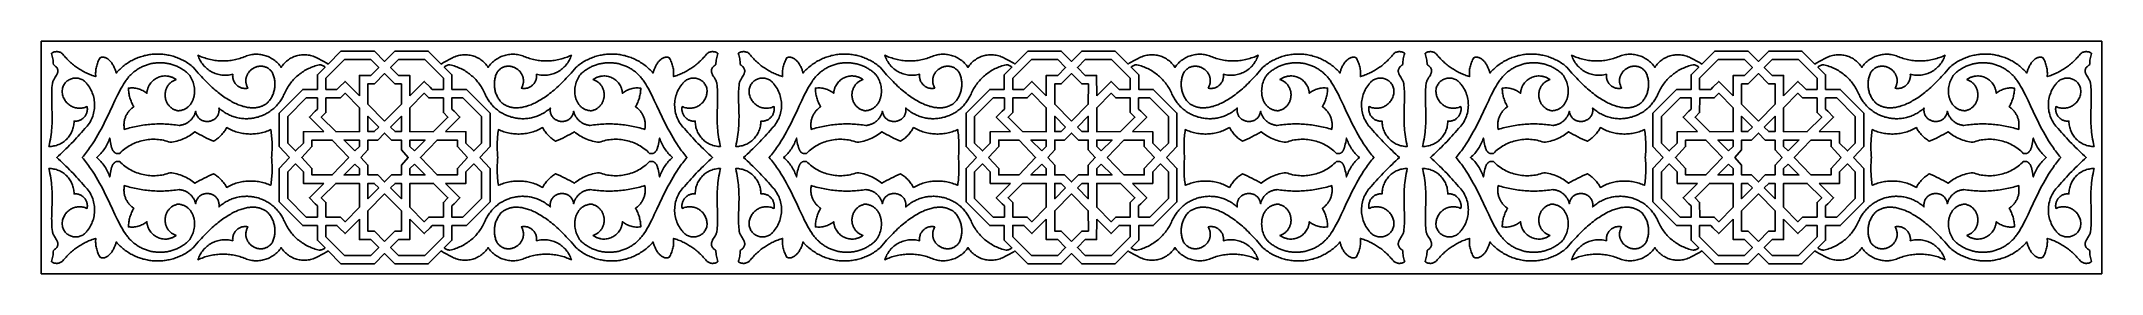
# Model space of a CAD drawing. Extents: x -364 to 370, y 80 to 163.
import ezdxf

# ---------------------------------------------------------------- set-up
doc = ezdxf.new("R2010")
doc.units = 0
doc.layers.add('LAYER_1', color=18, linetype='CONTINUOUS')

msp = doc.modelspace()

# ---------------------------------------------------------------- linework, layer by layer
at = {"layer": 'LAYER_1'}
for points in [[(-364.2, 80.39), (-241.78, 80.39), (-119.35, 80.39), (3.08, 80.39), (125.51, 80.39), (247.93, 80.39), (370.36, 80.39), (370.36, 163.39), (247.93, 163.39), (125.51, 163.39), (3.08, 163.39), (-119.35, 163.39), (-241.78, 163.39), (-364.2, 163.39)], [(-122.99, 84.74), (-123.15, 85.22), (-123.29, 85.7), (-123.4, 86.19), (-123.5, 86.69), (-123.57, 87.19), (-123.63, 87.69), (-123.66, 88.19), (-123.67, 88.69), (-123.99, 88.92), (-124.26, 89.14), (-124.5, 89.36), (-124.71, 89.58), (-124.88, 89.79), (-125.02, 90.01), (-125.12, 90.22), (-125.2, 90.43), (-125.26, 90.63), (-125.29, 90.84), (-125.29, 91.05), (-125.28, 91.25), (-125.24, 91.45), (-125.19, 91.66), (-125.12, 91.86), (-125.04, 92.06), (-124.94, 92.26), (-124.84, 92.47), (-124.61, 92.87), (-124.36, 93.29), (-124.1, 93.71), (-123.86, 94.13), (-123.74, 94.35), (-123.64, 94.57), (-123.54, 94.79), (-123.46, 95.01), (-123.39, 95.24), (-123.33, 95.47), (-123.26, 96.17), (-123.19, 96.86), (-123.15, 97.54), (-123.11, 98.21), (-123.09, 98.87), (-123.08, 99.52), (-123.08, 100.8), (-123.1, 102.07), (-123.14, 103.33), (-123.19, 104.59), (-123.22, 105.88), (-123.25, 107.19), (-123.25, 107.85), (-123.24, 108.53), (-123.23, 109.22), (-123.2, 109.92), (-123.16, 110.64), (-123.11, 111.37), (-123.05, 112.12), (-122.97, 112.89), (-122.87, 113.68), (-122.75, 114.49), (-122.62, 115.32), (-122.46, 116.17), (-122.29, 117.05), (-122.08, 117.95), (-122.55, 117.94), (-123.01, 117.91), (-123.46, 117.86), (-123.9, 117.78), (-124.34, 117.68), (-124.77, 117.56), (-125.19, 117.42), (-125.6, 117.26), (-125.99, 117.08), (-126.38, 116.88), (-126.76, 116.66), (-127.13, 116.42), (-127.48, 116.17), (-127.82, 115.9), (-128.14, 115.62), (-128.46, 115.32), (-128.75, 115), (-129.04, 114.67), (-129.3, 114.33), (-129.55, 113.97), (-129.78, 113.6), (-130, 113.22), (-130.19, 112.83), (-130.37, 112.43), (-130.53, 112.02), (-130.67, 111.6), (-130.79, 111.16), (-130.88, 110.73), (-130.96, 110.28), (-131.01, 109.82), (-131.04, 109.36), (-131.04, 108.9), (-131.31, 108.92), (-131.58, 108.92), (-131.84, 108.91), (-132.1, 108.88), (-132.36, 108.84), (-132.61, 108.78), (-132.85, 108.71), (-133.08, 108.62), (-133.31, 108.52), (-133.54, 108.41), (-133.75, 108.28), (-133.96, 108.15), (-134.15, 108), (-134.34, 107.84), (-134.52, 107.67), (-134.69, 107.49), (-134.85, 107.3), (-135, 107.11), (-135.14, 106.9), (-135.26, 106.69), (-135.38, 106.47), (-135.48, 106.24), (-135.57, 106.01), (-135.64, 105.77), (-135.7, 105.52), (-135.75, 105.27), (-135.78, 105.02), (-135.8, 104.76), (-135.8, 104.5), (-135.79, 104.24), (-135.76, 103.97), (-135.71, 103.7), (-135.33, 103.87), (-134.95, 104.01), (-134.56, 104.13), (-134.18, 104.21), (-133.79, 104.28), (-133.41, 104.31), (-133.03, 104.33), (-132.65, 104.32), (-132.27, 104.28), (-131.9, 104.22), (-131.54, 104.14), (-131.18, 104.04), (-130.82, 103.92), (-130.48, 103.78), (-130.15, 103.61), (-129.82, 103.43), (-129.51, 103.23), (-129.21, 103.01), (-128.93, 102.77), (-128.65, 102.52), (-128.39, 102.25), (-128.15, 101.96), (-127.93, 101.66), (-127.72, 101.34), (-127.53, 101.01), (-127.37, 100.66), (-127.22, 100.3), (-127.09, 99.93), (-126.99, 99.55), (-126.91, 99.15), (-126.86, 98.75), (-126.83, 98.33), (-126.85, 97.94), (-126.9, 97.56), (-126.97, 97.19), (-127.07, 96.84), (-127.19, 96.5), (-127.34, 96.17), (-127.51, 95.87), (-127.7, 95.58), (-127.91, 95.3), (-128.14, 95.05), (-128.39, 94.81), (-128.65, 94.59), (-128.92, 94.39), (-129.21, 94.21), (-129.51, 94.05), (-129.81, 93.91), (-130.13, 93.79), (-130.45, 93.69), (-130.79, 93.62), (-131.12, 93.57), (-131.46, 93.54), (-131.8, 93.53), (-132.14, 93.56), (-132.48, 93.6), (-132.82, 93.67), (-133.16, 93.77), (-133.49, 93.9), (-133.81, 94.05), (-134.13, 94.23), (-134.44, 94.44), (-134.74, 94.68), (-134.89, 94.81), (-135.03, 94.95), (-135.24, 95.16), (-135.44, 95.39), (-135.64, 95.61), (-135.83, 95.84), (-136.19, 96.31), (-136.52, 96.8), (-136.82, 97.29), (-137.1, 97.8), (-137.35, 98.32), (-137.57, 98.85), (-137.77, 99.38), (-137.94, 99.93), (-138.08, 100.47), (-138.2, 101.03), (-138.29, 101.59), (-138.35, 102.15), (-138.39, 102.71), (-138.4, 103.27), (-138.38, 103.83), (-138.34, 104.4), (-138.26, 104.96), (-138.17, 105.51), (-138.04, 106.06), (-137.89, 106.61), (-137.72, 107.15), (-137.51, 107.68), (-137.28, 108.21), (-137.02, 108.72), (-136.74, 109.23), (-136.43, 109.72), (-136.09, 110.2), (-135.73, 110.66), (-135.54, 110.89), (-135.34, 111.12), (-135.13, 111.34), (-134.92, 111.55), (-134.33, 112.24), (-133.74, 112.92), (-133.14, 113.59), (-132.54, 114.26), (-131.93, 114.93), (-131.31, 115.59), (-130.69, 116.24), (-130.07, 116.89), (-129.43, 117.53), (-128.8, 118.17), (-128.15, 118.81), (-127.51, 119.43), (-126.85, 120.05), (-126.2, 120.67), (-125.53, 121.28), (-124.86, 121.89), (-125.53, 122.49), (-126.2, 123.1), (-126.85, 123.72), (-127.51, 124.34), (-128.15, 124.97), (-128.8, 125.6), (-129.43, 126.24), (-130.07, 126.89), (-130.69, 127.53), (-131.31, 128.19), (-131.93, 128.85), (-132.54, 129.51), (-133.14, 130.18), (-133.74, 130.86), (-134.33, 131.54), (-134.92, 132.22), (-135.13, 132.44), (-135.34, 132.66), (-135.54, 132.88), (-135.73, 133.11), (-136.09, 133.58), (-136.43, 134.06), (-136.74, 134.55), (-137.02, 135.05), (-137.28, 135.57), (-137.51, 136.09), (-137.72, 136.62), (-137.89, 137.16), (-138.04, 137.71), (-138.17, 138.26), (-138.26, 138.82), (-138.34, 139.38), (-138.38, 139.94), (-138.4, 140.5), (-138.39, 141.07), (-138.35, 141.63), (-138.29, 142.19), (-138.2, 142.75), (-138.08, 143.3), (-137.94, 143.85), (-137.77, 144.39), (-137.57, 144.93), (-137.35, 145.46), (-137.1, 145.97), (-136.82, 146.48), (-136.52, 146.98), (-136.19, 147.46), (-135.83, 147.93), (-135.64, 148.16), (-135.44, 148.39), (-135.24, 148.61), (-135.03, 148.83), (-134.74, 149.1), (-134.44, 149.34), (-134.13, 149.55), (-133.81, 149.73), (-133.49, 149.88), (-133.16, 150), (-132.82, 150.1), (-132.48, 150.17), (-132.14, 150.22), (-131.8, 150.24), (-131.46, 150.24), (-131.12, 150.21), (-130.79, 150.16), (-130.45, 150.09), (-130.13, 149.99), (-129.81, 149.87), (-129.51, 149.73), (-129.21, 149.57), (-128.92, 149.39), (-128.65, 149.19), (-128.39, 148.97), (-128.14, 148.73), (-127.91, 148.47), (-127.7, 148.2), (-127.51, 147.91), (-127.34, 147.6), (-127.19, 147.28), (-127.07, 146.94), (-126.97, 146.59), (-126.9, 146.22), (-126.85, 145.84), (-126.83, 145.44), (-126.86, 145.03), (-126.91, 144.62), (-126.99, 144.23), (-127.09, 143.84), (-127.22, 143.47), (-127.37, 143.11), (-127.53, 142.77), (-127.72, 142.44), (-127.93, 142.12), (-128.15, 141.82), (-128.39, 141.53), (-128.65, 141.26), (-128.93, 141), (-129.21, 140.77), (-129.51, 140.55), (-129.82, 140.34), (-130.15, 140.16), (-130.48, 140), (-130.82, 139.86), (-131.18, 139.73), (-131.54, 139.63), (-131.9, 139.55), (-132.27, 139.49), (-132.65, 139.46), (-133.03, 139.45), (-133.41, 139.46), (-133.79, 139.5), (-134.18, 139.56), (-134.56, 139.65), (-134.95, 139.76), (-135.33, 139.91), (-135.71, 140.08), (-135.76, 139.81), (-135.79, 139.54), (-135.8, 139.28), (-135.8, 139.01), (-135.78, 138.76), (-135.75, 138.5), (-135.7, 138.25), (-135.64, 138.01), (-135.57, 137.77), (-135.48, 137.53), (-135.38, 137.31), (-135.26, 137.09), (-135.14, 136.87), (-135, 136.67), (-134.85, 136.47), (-134.69, 136.28), (-134.52, 136.1), (-134.34, 135.94), (-134.15, 135.78), (-133.96, 135.63), (-133.75, 135.49), (-133.54, 135.37), (-133.31, 135.26), (-133.08, 135.16), (-132.85, 135.07), (-132.61, 135), (-132.36, 134.94), (-132.1, 134.9), (-131.84, 134.87), (-131.58, 134.86), (-131.31, 134.86), (-131.04, 134.88), (-131.04, 134.41), (-131.01, 133.95), (-130.96, 133.5), (-130.88, 133.05), (-130.79, 132.61), (-130.67, 132.18), (-130.53, 131.76), (-130.37, 131.35), (-130.19, 130.94), (-130, 130.55), (-129.78, 130.17), (-129.55, 129.8), (-129.3, 129.45), (-129.04, 129.1), (-128.75, 128.78), (-128.46, 128.46), (-128.14, 128.16), (-127.82, 127.87), (-127.48, 127.61), (-127.13, 127.35), (-126.76, 127.12), (-126.38, 126.9), (-125.99, 126.7), (-125.6, 126.52), (-125.19, 126.36), (-124.77, 126.22), (-124.34, 126.1), (-123.9, 126), (-123.46, 125.92), (-123.01, 125.86), (-122.55, 125.83), (-122.08, 125.82), (-122.29, 126.73), (-122.46, 127.61), (-122.62, 128.46), (-122.75, 129.29), (-122.87, 130.1), (-122.97, 130.89), (-123.05, 131.65), (-123.11, 132.4), (-123.16, 133.14), (-123.2, 133.85), (-123.23, 134.55), (-123.24, 135.24), (-123.25, 136.59), (-123.22, 137.9), (-123.14, 140.45), (-123.1, 141.71), (-123.08, 142.98), (-123.07, 143.62), (-123.08, 144.26), (-123.09, 144.91), (-123.11, 145.57), (-123.15, 146.24), (-123.19, 146.91), (-123.26, 147.6), (-123.33, 148.3), (-123.39, 148.54), (-123.46, 148.76), (-123.54, 148.99), (-123.64, 149.21), (-123.74, 149.43), (-123.86, 149.65), (-124.1, 150.07), (-124.36, 150.49), (-124.61, 150.9), (-124.84, 151.31), (-124.94, 151.51), (-125.04, 151.72), (-125.12, 151.92), (-125.19, 152.12), (-125.24, 152.32), (-125.28, 152.53), (-125.29, 152.73), (-125.29, 152.94), (-125.26, 153.14), (-125.2, 153.35), (-125.12, 153.56), (-125.02, 153.77), (-124.88, 153.98), (-124.71, 154.2), (-124.5, 154.41), (-124.26, 154.63), (-123.99, 154.86), (-123.67, 155.08), (-123.66, 155.59), (-123.63, 156.09), (-123.57, 156.59), (-123.5, 157.09), (-123.4, 157.58), (-123.29, 158.07), (-123.15, 158.56), (-122.99, 159.04), (-123.23, 159.2), (-123.47, 159.33), (-123.73, 159.44), (-123.99, 159.53), (-124.25, 159.6), (-124.52, 159.64), (-124.79, 159.66), (-125.06, 159.66), (-125.33, 159.63), (-125.59, 159.58), (-125.85, 159.5), (-126.11, 159.41), (-126.36, 159.29), (-126.59, 159.15), (-126.82, 158.99), (-127.04, 158.8), (-127.32, 158.44), (-127.61, 158.09), (-127.91, 157.74), (-128.21, 157.4), (-128.52, 157.07), (-128.83, 156.74), (-129.15, 156.42), (-129.48, 156.11), (-129.81, 155.8), (-130.15, 155.5), (-130.49, 155.21), (-130.84, 154.92), (-131.2, 154.64), (-131.56, 154.37), (-131.92, 154.11), (-132.29, 153.85), (-132.67, 153.6), (-133.05, 153.35), (-133.43, 153.12), (-133.82, 152.89), (-134.21, 152.67), (-134.61, 152.45), (-135.01, 152.25), (-135.42, 152.05), (-135.83, 151.86), (-136.24, 151.68), (-136.66, 151.5), (-137.08, 151.33), (-137.5, 151.18), (-137.93, 151.03), (-138.37, 150.88), (-138.8, 150.75), (-138.77, 151.19), (-138.75, 151.63), (-138.75, 152.07), (-138.77, 152.5), (-138.8, 152.94), (-138.86, 153.37), (-138.93, 153.8), (-139.01, 154.23), (-139.12, 154.65), (-139.24, 155.07), (-139.38, 155.48), (-139.53, 155.89), (-139.7, 156.29), (-139.89, 156.69), (-140.09, 157.08), (-140.31, 157.46), (-140.58, 157.56), (-140.85, 157.63), (-141.11, 157.67), (-141.37, 157.68), (-141.63, 157.66), (-141.88, 157.62), (-142.13, 157.56), (-142.37, 157.47), (-142.61, 157.36), (-142.84, 157.22), (-143.06, 157.07), (-143.29, 156.91), (-143.5, 156.72), (-143.71, 156.52), (-143.91, 156.31), (-144.1, 156.09), (-144.29, 155.86), (-144.47, 155.61), (-144.64, 155.36), (-144.81, 155.1), (-144.96, 154.84), (-145.11, 154.58), (-145.25, 154.31), (-145.38, 154.04), (-145.5, 153.77), (-145.61, 153.5), (-145.71, 153.24), (-145.81, 152.98), (-145.89, 152.73), (-145.96, 152.48), (-146.02, 152.25), (-146.07, 152.02), (-146.4, 152.4), (-146.75, 152.76), (-147.09, 153.12), (-147.45, 153.46), (-147.81, 153.8), (-148.18, 154.12), (-148.56, 154.43), (-148.94, 154.74), (-149.33, 155.03), (-149.72, 155.31), (-150.12, 155.58), (-150.52, 155.84), (-150.93, 156.09), (-151.34, 156.32), (-151.76, 156.55), (-152.19, 156.77), (-152.61, 156.97), (-153.04, 157.17), (-153.48, 157.35), (-153.92, 157.52), (-154.36, 157.68), (-154.81, 157.83), (-155.25, 157.97), (-155.7, 158.1), (-156.16, 158.22), (-156.61, 158.33), (-157.07, 158.42), (-157.53, 158.51), (-157.99, 158.58), (-158.46, 158.64), (-158.92, 158.7), (-159.39, 158.74), (-159.85, 158.77), (-160.32, 158.78), (-160.79, 158.79), (-161.25, 158.79), (-161.72, 158.77), (-162.19, 158.75), (-162.65, 158.71), (-163.12, 158.66), (-163.58, 158.6), (-164.05, 158.53), (-164.51, 158.45), (-164.97, 158.35), (-165.43, 158.25), (-165.89, 158.13), (-166.34, 158), (-166.8, 157.87), (-167.25, 157.72), (-167.69, 157.55), (-168.14, 157.38), (-168.58, 157.2), (-169.02, 157), (-169.45, 156.79), (-169.88, 156.57), (-170.31, 156.34), (-170.73, 156.1), (-171.15, 155.85), (-171.56, 155.59), (-171.97, 155.31), (-172.37, 155.02), (-172.77, 154.72), (-173.16, 154.41), (-173.55, 154.09), (-174.14, 153.38), (-174.72, 152.69), (-175.31, 152.02), (-175.88, 151.38), (-176.46, 150.75), (-177.02, 150.14), (-177.59, 149.55), (-178.15, 148.98), (-178.7, 148.43), (-179.25, 147.9), (-179.8, 147.39), (-180.34, 146.89), (-180.87, 146.41), (-181.4, 145.96), (-181.93, 145.52), (-182.45, 145.09), (-182.96, 144.69), (-183.47, 144.3), (-183.98, 143.93), (-184.48, 143.57), (-184.97, 143.23), (-185.46, 142.91), (-185.94, 142.61), (-186.42, 142.32), (-186.89, 142.05), (-187.36, 141.79), (-187.82, 141.55), (-188.27, 141.32), (-188.72, 141.11), (-189.17, 140.91), (-189.6, 140.73), (-190.04, 140.56), (-190.46, 140.41), (-190.88, 140.27), (-191.29, 140.14), (-191.7, 140.03), (-192.1, 139.94), (-192.49, 139.85), (-192.88, 139.78), (-193.26, 139.72), (-193.64, 139.68), (-194, 139.64), (-194.36, 139.62), (-194.72, 139.61), (-195.07, 139.62), (-195.41, 139.63), (-195.74, 139.66), (-196.07, 139.7), (-196.39, 139.74), (-196.7, 139.81), (-197.01, 139.88), (-197.31, 139.96), (-197.6, 140.05), (-197.88, 140.15), (-198.16, 140.26), (-198.43, 140.39), (-198.69, 140.52), (-198.95, 140.66), (-199.19, 140.81), (-199.43, 140.97), (-199.66, 141.14), (-199.89, 141.31), (-200.1, 141.5), (-200.31, 141.69), (-200.55, 141.97), (-200.77, 142.26), (-200.98, 142.55), (-201.17, 142.85), (-201.36, 143.16), (-201.53, 143.47), (-201.69, 143.79), (-201.84, 144.11), (-201.98, 144.44), (-202.1, 144.77), (-202.22, 145.11), (-202.32, 145.44), (-202.4, 145.78), (-202.48, 146.13), (-202.54, 146.47), (-202.59, 146.82), (-202.63, 147.17), (-202.65, 147.52), (-202.67, 147.87), (-202.67, 148.23), (-202.65, 148.58), (-202.63, 148.93), (-202.59, 149.28), (-202.54, 149.63), (-202.47, 149.98), (-202.39, 150.33), (-202.3, 150.68), (-202.2, 151.02), (-202.08, 151.36), (-201.95, 151.7), (-201.81, 152.03), (-201.65, 152.36), (-201.46, 152.6), (-201.27, 152.82), (-201.07, 153.02), (-200.87, 153.21), (-200.67, 153.39), (-200.46, 153.55), (-200.24, 153.7), (-200.02, 153.83), (-199.8, 153.95), (-199.58, 154.06), (-199.35, 154.15), (-199.13, 154.23), (-198.9, 154.3), (-198.67, 154.36), (-198.43, 154.4), (-198.2, 154.44), (-197.97, 154.46), (-197.74, 154.47), (-197.5, 154.47), (-197.27, 154.46), (-197.04, 154.43), (-196.81, 154.4), (-196.58, 154.36), (-196.36, 154.3), (-196.14, 154.24), (-195.92, 154.17), (-195.7, 154.08), (-195.49, 153.99), (-195.28, 153.89), (-195.07, 153.79), (-194.87, 153.67), (-194.67, 153.54), (-194.48, 153.41), (-194.3, 153.27), (-194.12, 153.12), (-193.95, 152.97), (-193.78, 152.8), (-193.62, 152.64), (-193.47, 152.46), (-193.32, 152.28), (-193.19, 152.09), (-193.06, 151.9), (-192.94, 151.7), (-192.83, 151.49), (-192.73, 151.28), (-192.64, 151.07), (-192.56, 150.85), (-192.48, 150.63), (-192.42, 150.4), (-192.37, 150.16), (-192.34, 149.93), (-192.31, 149.69), (-192.3, 149.45), (-192.3, 149.2), (-192.31, 148.95), (-192.33, 148.7), (-192.37, 148.45), (-192.42, 148.19), (-192.49, 147.93), (-192.57, 147.67), (-192.67, 147.41), (-192.78, 147.15), (-192.9, 146.89), (-193.05, 146.63), (-192.76, 146.57), (-192.48, 146.53), (-192.2, 146.52), (-191.93, 146.52), (-191.65, 146.53), (-191.38, 146.57), (-191.12, 146.62), (-190.86, 146.68), (-190.61, 146.76), (-190.36, 146.85), (-190.13, 146.96), (-189.89, 147.08), (-189.67, 147.22), (-189.45, 147.37), (-189.25, 147.53), (-189.05, 147.7), (-188.86, 147.88), (-188.69, 148.07), (-188.52, 148.27), (-188.37, 148.49), (-188.23, 148.71), (-188.1, 148.94), (-187.98, 149.17), (-187.88, 149.42), (-187.79, 149.67), (-187.72, 149.93), (-187.67, 150.2), (-187.62, 150.47), (-187.6, 150.75), (-187.59, 151.03), (-187.6, 151.31), (-187.63, 151.6), (-187.14, 151.47), (-186.64, 151.37), (-186.14, 151.3), (-185.65, 151.25), (-185.16, 151.23), (-184.67, 151.22), (-184.18, 151.25), (-183.69, 151.29), (-183.22, 151.36), (-182.74, 151.46), (-182.27, 151.57), (-181.81, 151.71), (-181.36, 151.86), (-180.92, 152.04), (-180.48, 152.24), (-180.06, 152.46), (-179.64, 152.7), (-179.24, 152.96), (-178.85, 153.24), (-178.47, 153.53), (-178.11, 153.85), (-177.76, 154.18), (-177.42, 154.53), (-177.1, 154.89), (-176.8, 155.27), (-176.52, 155.67), (-176.25, 156.09), (-176, 156.52), (-175.77, 156.96), (-175.57, 157.42), (-175.38, 157.89), (-175.21, 158.38), (-175.7, 158.15), (-176.19, 157.94), (-176.69, 157.74), (-177.19, 157.56), (-177.69, 157.39), (-178.2, 157.23), (-178.71, 157.08), (-179.22, 156.95), (-179.73, 156.83), (-180.25, 156.73), (-180.77, 156.63), (-181.29, 156.55), (-181.81, 156.49), (-182.33, 156.43), (-182.86, 156.39), (-183.38, 156.37), (-183.91, 156.35), (-184.43, 156.35), (-184.96, 156.37), (-185.48, 156.39), (-186.01, 156.43), (-186.53, 156.49), (-187.06, 156.55), (-187.58, 156.63), (-188.1, 156.73), (-188.62, 156.83), (-189.13, 156.96), (-189.65, 157.09), (-190.16, 157.24), (-190.67, 157.4), (-191.18, 157.57), (-191.68, 157.76), (-192.12, 157.95), (-192.57, 158.12), (-193.02, 158.27), (-193.48, 158.4), (-193.94, 158.51), (-194.4, 158.59), (-194.86, 158.66), (-195.32, 158.7), (-195.78, 158.72), (-196.25, 158.73), (-196.71, 158.71), (-197.16, 158.67), (-197.62, 158.62), (-198.07, 158.54), (-198.52, 158.45), (-198.96, 158.33), (-199.4, 158.2), (-199.83, 158.05), (-200.26, 157.87), (-200.67, 157.68), (-201.08, 157.48), (-201.48, 157.25), (-201.88, 157), (-202.26, 156.74), (-202.63, 156.46), (-202.99, 156.17), (-203.34, 155.85), (-203.68, 155.52), (-204, 155.17), (-204.31, 154.81), (-204.6, 154.43), (-204.88, 154.03), (-205.16, 154.44), (-205.45, 154.83), (-205.75, 155.2), (-206.07, 155.55), (-206.41, 155.88), (-206.76, 156.2), (-207.12, 156.5), (-207.49, 156.77), (-207.88, 157.03), (-208.27, 157.27), (-208.68, 157.49), (-209.09, 157.69), (-209.52, 157.87), (-209.95, 158.02), (-210.38, 158.16), (-210.82, 158.28), (-211.27, 158.37), (-211.72, 158.45), (-212.18, 158.5), (-212.63, 158.53), (-213.09, 158.54), (-213.55, 158.53), (-214.01, 158.5), (-214.47, 158.44), (-214.93, 158.37), (-215.39, 158.26), (-215.84, 158.14), (-216.29, 157.99), (-216.73, 157.82), (-217.17, 157.63), (-217.61, 157.41), (-218.03, 157.17), (-218.5, 156.97), (-218.96, 156.76), (-219.42, 156.53), (-219.87, 156.29), (-220.31, 156.04), (-220.75, 155.77), (-221.18, 155.49), (-221.6, 155.2), (-226.22, 159.85), (-238.1, 159.85), (-241.78, 156.14), (-245.45, 159.85), (-257.34, 159.85), (-261.96, 155.2), (-262.38, 155.49), (-262.81, 155.77), (-263.24, 156.04), (-263.68, 156.29), (-264.13, 156.53), (-264.59, 156.76), (-265.05, 156.97), (-265.52, 157.17), (-265.95, 157.41), (-266.38, 157.63), (-266.82, 157.82), (-267.26, 157.99), (-267.71, 158.14), (-268.17, 158.26), (-268.62, 158.37), (-269.08, 158.44), (-269.54, 158.5), (-270, 158.53), (-270.46, 158.54), (-270.92, 158.53), (-271.38, 158.5), (-271.83, 158.45), (-272.28, 158.37), (-272.73, 158.28), (-273.17, 158.16), (-273.61, 158.02), (-274.04, 157.87), (-274.46, 157.69), (-274.87, 157.49), (-275.28, 157.27), (-275.67, 157.03), (-276.06, 156.77), (-276.43, 156.5), (-276.8, 156.2), (-277.14, 155.88), (-277.48, 155.55), (-277.8, 155.2), (-278.11, 154.83), (-278.4, 154.44), (-278.67, 154.03), (-278.95, 154.43), (-279.24, 154.81), (-279.55, 155.17), (-279.88, 155.52), (-280.21, 155.85), (-280.56, 156.17), (-280.92, 156.46), (-281.29, 156.74), (-281.68, 157), (-282.07, 157.25), (-282.47, 157.48), (-282.88, 157.68), (-283.3, 157.87), (-283.72, 158.05), (-284.15, 158.2), (-284.59, 158.33), (-285.03, 158.45), (-285.48, 158.54), (-285.93, 158.62), (-286.39, 158.67), (-286.85, 158.71), (-287.31, 158.73), (-287.77, 158.72), (-288.23, 158.7), (-288.69, 158.66), (-289.15, 158.59), (-289.61, 158.51), (-290.07, 158.4), (-290.53, 158.27), (-290.98, 158.12), (-291.43, 157.95), (-291.87, 157.76), (-292.38, 157.57), (-292.88, 157.4), (-293.39, 157.24), (-293.9, 157.09), (-294.42, 156.96), (-294.93, 156.83), (-295.45, 156.73), (-295.97, 156.63), (-296.5, 156.55), (-297.02, 156.49), (-297.54, 156.43), (-298.07, 156.39), (-298.59, 156.37), (-299.12, 156.35), (-299.64, 156.35), (-300.17, 156.37), (-300.7, 156.39), (-301.22, 156.43), (-301.74, 156.49), (-302.26, 156.55), (-302.79, 156.63), (-303.3, 156.73), (-303.82, 156.83), (-304.34, 156.95), (-304.85, 157.08), (-305.36, 157.23), (-305.86, 157.39), (-306.37, 157.56), (-306.86, 157.74), (-307.36, 157.94), (-307.85, 158.15), (-308.34, 158.38), (-308.17, 157.89), (-307.99, 157.42), (-307.78, 156.96), (-307.55, 156.52), (-307.3, 156.09), (-307.04, 155.67), (-306.75, 155.27), (-306.45, 154.89), (-306.13, 154.53), (-305.8, 154.18), (-305.45, 153.85), (-305.08, 153.53), (-304.7, 153.24), (-304.31, 152.96), (-303.91, 152.7), (-303.49, 152.46), (-303.07, 152.24), (-302.63, 152.04), (-302.19, 151.86), (-301.74, 151.71), (-301.28, 151.57), (-300.81, 151.46), (-300.34, 151.36), (-299.86, 151.29), (-299.37, 151.25), (-298.89, 151.22), (-298.4, 151.23), (-297.9, 151.25), (-297.41, 151.3), (-296.91, 151.37), (-296.42, 151.47), (-295.92, 151.6), (-295.95, 151.31), (-295.96, 151.03), (-295.95, 150.75), (-295.93, 150.47), (-295.89, 150.2), (-295.83, 149.93), (-295.76, 149.67), (-295.67, 149.42), (-295.57, 149.17), (-295.45, 148.94), (-295.33, 148.71), (-295.18, 148.49), (-295.03, 148.27), (-294.87, 148.07), (-294.69, 147.88), (-294.5, 147.7), (-294.31, 147.53), (-294.1, 147.37), (-293.88, 147.22), (-293.66, 147.08), (-293.43, 146.96), (-293.19, 146.85), (-292.94, 146.76), (-292.69, 146.68), (-292.43, 146.62), (-292.17, 146.57), (-291.9, 146.53), (-291.63, 146.52), (-291.35, 146.52), (-291.07, 146.53), (-290.79, 146.57), (-290.51, 146.63), (-290.65, 146.89), (-290.78, 147.15), (-290.89, 147.41), (-290.98, 147.67), (-291.06, 147.93), (-291.13, 148.19), (-291.18, 148.45), (-291.22, 148.7), (-291.24, 148.95), (-291.26, 149.2), (-291.25, 149.45), (-291.24, 149.69), (-291.22, 149.93), (-291.18, 150.16), (-291.13, 150.4), (-291.07, 150.63), (-291, 150.85), (-290.92, 151.07), (-290.82, 151.28), (-290.72, 151.49), (-290.61, 151.7), (-290.49, 151.9), (-290.36, 152.09), (-290.23, 152.28), (-290.08, 152.46), (-289.93, 152.64), (-289.77, 152.8), (-289.61, 152.97), (-289.43, 153.12), (-289.25, 153.27), (-289.07, 153.41), (-288.88, 153.54), (-288.68, 153.67), (-288.48, 153.79), (-288.28, 153.89), (-288.07, 153.99), (-287.85, 154.08), (-287.64, 154.17), (-287.42, 154.24), (-287.19, 154.3), (-286.97, 154.36), (-286.74, 154.4), (-286.51, 154.43), (-286.28, 154.46), (-286.05, 154.47), (-285.82, 154.47), (-285.58, 154.46), (-285.35, 154.44), (-285.12, 154.4), (-284.89, 154.36), (-284.66, 154.3), (-284.43, 154.23), (-284.2, 154.15), (-283.97, 154.06), (-283.75, 153.95), (-283.53, 153.83), (-283.31, 153.7), (-283.1, 153.55), (-282.89, 153.39), (-282.68, 153.21), (-282.48, 153.02), (-282.28, 152.82), (-282.09, 152.6), (-281.9, 152.36), (-281.75, 152.03), (-281.6, 151.7), (-281.47, 151.36), (-281.36, 151.02), (-281.25, 150.68), (-281.16, 150.33), (-281.08, 149.98), (-281.02, 149.63), (-280.97, 149.28), (-280.93, 148.93), (-280.9, 148.58), (-280.89, 148.23), (-280.89, 147.87), (-280.9, 147.52), (-280.92, 147.17), (-280.96, 146.82), (-281.01, 146.47), (-281.07, 146.13), (-281.15, 145.78), (-281.24, 145.44), (-281.34, 145.11), (-281.45, 144.77), (-281.57, 144.44), (-281.71, 144.11), (-281.86, 143.79), (-282.02, 143.47), (-282.19, 143.16), (-282.38, 142.85), (-282.58, 142.55), (-282.79, 142.26), (-283.01, 141.97), (-283.24, 141.69), (-283.45, 141.5), (-283.67, 141.31), (-283.89, 141.14), (-284.12, 140.97), (-284.36, 140.81), (-284.61, 140.66), (-284.86, 140.52), (-285.12, 140.39), (-285.39, 140.26), (-285.67, 140.15), (-285.95, 140.05), (-286.25, 139.96), (-286.54, 139.88), (-286.85, 139.81), (-287.16, 139.74), (-287.48, 139.7), (-287.81, 139.66), (-288.14, 139.63), (-288.49, 139.62), (-288.83, 139.61), (-289.19, 139.62), (-289.55, 139.64), (-289.92, 139.68), (-290.29, 139.72), (-290.67, 139.78), (-291.06, 139.85), (-291.45, 139.94), (-291.85, 140.03), (-292.26, 140.14), (-292.67, 140.27), (-293.09, 140.41), (-293.52, 140.56), (-293.95, 140.73), (-294.39, 140.91), (-294.83, 141.11), (-295.28, 141.32), (-295.73, 141.55), (-296.19, 141.79), (-296.66, 142.05), (-297.13, 142.32), (-297.61, 142.61), (-298.09, 142.91), (-298.58, 143.23), (-299.07, 143.57), (-299.57, 143.93), (-300.08, 144.3), (-300.59, 144.69), (-301.1, 145.09), (-301.62, 145.52), (-302.15, 145.96), (-302.68, 146.41), (-303.22, 146.89), (-303.76, 147.39), (-304.3, 147.9), (-304.85, 148.43), (-305.41, 148.98), (-305.96, 149.55), (-306.53, 150.14), (-307.1, 150.75), (-307.67, 151.38), (-308.25, 152.02), (-308.83, 152.69), (-309.42, 153.38), (-310.01, 154.09), (-310.39, 154.41), (-310.78, 154.72), (-311.18, 155.02), (-311.58, 155.31), (-311.99, 155.59), (-312.4, 155.85), (-312.82, 156.1), (-313.24, 156.34), (-313.67, 156.57), (-314.1, 156.79), (-314.53, 157), (-314.97, 157.2), (-315.41, 157.38), (-315.86, 157.55), (-316.31, 157.72), (-316.76, 157.87), (-317.21, 158), (-317.66, 158.13), (-318.12, 158.25), (-318.58, 158.35), (-319.04, 158.45), (-319.5, 158.53), (-319.97, 158.6), (-320.43, 158.66), (-320.9, 158.71), (-321.37, 158.75), (-321.83, 158.77), (-322.3, 158.79), (-322.77, 158.79), (-323.23, 158.78), (-323.7, 158.77), (-324.17, 158.74), (-324.63, 158.7), (-325.1, 158.64), (-325.56, 158.58), (-326.02, 158.51), (-326.48, 158.42), (-326.94, 158.33), (-327.39, 158.22), (-327.85, 158.1), (-328.3, 157.97), (-328.75, 157.83), (-329.19, 157.68), (-329.63, 157.52), (-330.07, 157.35), (-330.51, 157.17), (-330.94, 156.97), (-331.37, 156.77), (-331.79, 156.55), (-332.21, 156.32), (-332.62, 156.09), (-333.03, 155.84), (-333.44, 155.58), (-333.83, 155.31), (-334.23, 155.03), (-334.61, 154.74), (-335, 154.43), (-335.37, 154.12), (-335.74, 153.8), (-336.1, 153.46), (-336.46, 153.12), (-336.81, 152.76), (-337.15, 152.4), (-337.48, 152.02), (-337.53, 152.25), (-337.59, 152.48), (-337.66, 152.73), (-337.75, 152.98), (-337.84, 153.24), (-337.94, 153.5), (-338.05, 153.77), (-338.17, 154.04), (-338.3, 154.31), (-338.44, 154.58), (-338.59, 154.84), (-338.75, 155.1), (-338.91, 155.36), (-339.08, 155.61), (-339.26, 155.86), (-339.45, 156.09), (-339.64, 156.31), (-339.85, 156.52), (-340.05, 156.72), (-340.27, 156.91), (-340.49, 157.07), (-340.71, 157.22), (-340.95, 157.36), (-341.18, 157.47), (-341.43, 157.56), (-341.67, 157.62), (-341.92, 157.66), (-342.18, 157.68), (-342.44, 157.67), (-342.7, 157.63), (-342.97, 157.56), (-343.24, 157.46), (-343.46, 157.08), (-343.66, 156.69), (-343.85, 156.29), (-344.02, 155.89), (-344.18, 155.48), (-344.31, 155.07), (-344.43, 154.65), (-344.54, 154.23), (-344.63, 153.8), (-344.7, 153.37), (-344.75, 152.94), (-344.78, 152.5), (-344.8, 152.07), (-344.8, 151.63), (-344.79, 151.19), (-344.75, 150.75), (-345.19, 150.88), (-345.62, 151.03), (-346.05, 151.18), (-346.47, 151.33), (-346.89, 151.5), (-347.31, 151.68), (-347.73, 151.86), (-348.14, 152.05), (-348.54, 152.25), (-348.94, 152.45), (-349.34, 152.67), (-349.73, 152.89), (-350.12, 153.12), (-350.51, 153.35), (-350.89, 153.6), (-351.26, 153.85), (-351.63, 154.11), (-352, 154.37), (-352.36, 154.64), (-352.71, 154.92), (-353.06, 155.21), (-353.4, 155.5), (-353.74, 155.8), (-354.07, 156.11), (-354.4, 156.42), (-354.72, 156.74), (-355.04, 157.07), (-355.34, 157.4), (-355.65, 157.74), (-355.94, 158.09), (-356.23, 158.44), (-356.52, 158.8), (-356.73, 158.99), (-356.96, 159.15), (-357.2, 159.29), (-357.44, 159.41), (-357.7, 159.5), (-357.96, 159.58), (-358.23, 159.63), (-358.49, 159.66), (-358.76, 159.66), (-359.03, 159.64), (-359.3, 159.6), (-359.57, 159.53), (-359.82, 159.44), (-360.08, 159.33), (-360.32, 159.2), (-360.56, 159.04), (-360.4, 158.56), (-360.26, 158.07), (-360.15, 157.58), (-360.05, 157.09), (-359.98, 156.59), (-359.93, 156.09), (-359.89, 155.59), (-359.88, 155.08), (-359.57, 154.86), (-359.29, 154.63), (-359.05, 154.41), (-358.85, 154.2), (-358.67, 153.98), (-358.54, 153.77), (-358.43, 153.56), (-358.35, 153.35), (-358.3, 153.14), (-358.27, 152.94), (-358.26, 152.73), (-358.28, 152.53), (-358.31, 152.32), (-358.36, 152.12), (-358.43, 151.92), (-358.51, 151.72), (-358.61, 151.51), (-358.71, 151.31), (-358.94, 150.9), (-359.19, 150.49), (-359.45, 150.07), (-359.69, 149.65), (-359.81, 149.43), (-359.91, 149.21), (-360.01, 148.99), (-360.09, 148.76), (-360.17, 148.54), (-360.22, 148.3), (-360.3, 147.6), (-360.36, 146.91), (-360.4, 146.24), (-360.44, 145.57), (-360.46, 144.91), (-360.47, 144.26), (-360.47, 142.98), (-360.45, 141.71), (-360.41, 140.45), (-360.37, 139.18), (-360.33, 137.9), (-360.31, 136.59), (-360.3, 135.92), (-360.31, 135.24), (-360.33, 134.55), (-360.35, 133.85), (-360.39, 133.14), (-360.44, 132.4), (-360.51, 131.65), (-360.59, 130.89), (-360.68, 130.1), (-360.8, 129.29), (-360.93, 128.46), (-361.09, 127.61), (-361.27, 126.73), (-361.47, 125.82), (-361, 125.83), (-360.55, 125.86), (-360.09, 125.92), (-359.65, 126), (-359.21, 126.1), (-358.79, 126.22), (-358.37, 126.36), (-357.96, 126.52), (-357.56, 126.7), (-357.17, 126.9), (-356.79, 127.12), (-356.43, 127.35), (-356.07, 127.61), (-355.73, 127.87), (-355.41, 128.16), (-355.1, 128.46), (-354.8, 128.78), (-354.52, 129.1), (-354.25, 129.45), (-354, 129.8), (-353.77, 130.17), (-353.55, 130.55), (-353.36, 130.94), (-353.18, 131.35), (-353.02, 131.76), (-352.88, 132.18), (-352.77, 132.61), (-352.67, 133.05), (-352.6, 133.5), (-352.54, 133.95), (-352.51, 134.41), (-352.51, 134.88), (-352.24, 134.86), (-351.97, 134.86), (-351.71, 134.87), (-351.45, 134.9), (-351.2, 134.94), (-350.95, 135), (-350.7, 135.07), (-350.47, 135.16), (-350.24, 135.26), (-350.02, 135.37), (-349.8, 135.49), (-349.6, 135.63), (-349.4, 135.78), (-349.21, 135.94), (-349.03, 136.1), (-348.86, 136.28), (-348.7, 136.47), (-348.55, 136.67), (-348.41, 136.87), (-348.29, 137.09), (-348.17, 137.31), (-348.07, 137.53), (-347.99, 137.77), (-347.91, 138.01), (-347.85, 138.25), (-347.8, 138.5), (-347.77, 138.76), (-347.75, 139.01), (-347.75, 139.28), (-347.77, 139.54), (-347.8, 139.81), (-347.85, 140.08), (-348.22, 139.91), (-348.61, 139.76), (-348.99, 139.65), (-349.37, 139.56), (-349.76, 139.5), (-350.14, 139.46), (-350.52, 139.45), (-350.9, 139.46), (-351.28, 139.49), (-351.65, 139.55), (-352.02, 139.63), (-352.38, 139.73), (-352.73, 139.86), (-353.07, 140), (-353.4, 140.16), (-353.73, 140.34), (-354.04, 140.55), (-354.34, 140.77), (-354.63, 141), (-354.9, 141.26), (-355.16, 141.53), (-355.4, 141.82), (-355.62, 142.12), (-355.83, 142.44), (-356.02, 142.77), (-356.19, 143.11), (-356.33, 143.47), (-356.46, 143.84), (-356.56, 144.23), (-356.64, 144.62), (-356.69, 145.03), (-356.72, 145.44), (-356.7, 145.84), (-356.66, 146.22), (-356.58, 146.59), (-356.48, 146.94), (-356.36, 147.28), (-356.21, 147.6), (-356.04, 147.91), (-355.85, 148.2), (-355.64, 148.47), (-355.41, 148.73), (-355.17, 148.97), (-354.91, 149.19), (-354.63, 149.39), (-354.35, 149.57), (-354.05, 149.73), (-353.74, 149.87), (-353.42, 149.99), (-353.1, 150.09), (-352.77, 150.16), (-352.43, 150.21), (-352.09, 150.24), (-351.75, 150.24), (-351.41, 150.22), (-351.07, 150.17), (-350.73, 150.1), (-350.4, 150), (-350.06, 149.88), (-349.74, 149.73), (-349.42, 149.55), (-349.11, 149.34), (-348.81, 149.1), (-348.66, 148.97), (-348.52, 148.83), (-348.31, 148.61), (-348.11, 148.39), (-347.91, 148.16), (-347.72, 147.93), (-347.37, 147.46), (-347.04, 146.98), (-346.73, 146.48), (-346.46, 145.97), (-346.2, 145.46), (-345.98, 144.93), (-345.78, 144.39), (-345.61, 143.85), (-345.47, 143.3), (-345.35, 142.75), (-345.27, 142.19), (-345.2, 141.63), (-345.17, 141.07), (-345.16, 140.5), (-345.17, 139.94), (-345.22, 139.38), (-345.29, 138.82), (-345.39, 138.26), (-345.51, 137.71), (-345.66, 137.16), (-345.84, 136.62), (-346.04, 136.09), (-346.27, 135.57), (-346.53, 135.05), (-346.81, 134.55), (-347.12, 134.06), (-347.46, 133.58), (-347.82, 133.11), (-348.02, 132.88), (-348.21, 132.66), (-348.42, 132.44), (-348.63, 132.22), (-349.22, 131.54), (-349.81, 130.86), (-350.41, 130.18), (-351.02, 129.51), (-351.62, 128.85), (-352.24, 128.19), (-352.86, 127.53), (-353.49, 126.89), (-354.12, 126.24), (-354.76, 125.6), (-355.4, 124.97), (-356.05, 124.34), (-356.7, 123.72), (-357.36, 123.1), (-358.02, 122.49), (-358.69, 121.89), (-358.02, 121.28), (-357.36, 120.67), (-356.7, 120.05), (-356.05, 119.43), (-355.4, 118.81), (-354.76, 118.17), (-354.12, 117.53), (-353.49, 116.89), (-352.86, 116.24), (-352.24, 115.59), (-351.62, 114.93), (-351.02, 114.26), (-350.41, 113.59), (-349.81, 112.92), (-349.22, 112.24), (-348.63, 111.55), (-348.42, 111.34), (-348.21, 111.12), (-348.02, 110.89), (-347.82, 110.66), (-347.46, 110.2), (-347.12, 109.72), (-346.81, 109.23), (-346.53, 108.72), (-346.27, 108.21), (-346.04, 107.68), (-345.84, 107.15), (-345.66, 106.61), (-345.51, 106.06), (-345.39, 105.51), (-345.29, 104.96), (-345.22, 104.4), (-345.17, 103.83), (-345.16, 103.27), (-345.17, 102.71), (-345.2, 102.15), (-345.27, 101.59), (-345.35, 101.03), (-345.47, 100.47), (-345.61, 99.93), (-345.78, 99.38), (-345.98, 98.85), (-346.2, 98.32), (-346.46, 97.8), (-346.73, 97.29), (-347.04, 96.8), (-347.37, 96.31), (-347.72, 95.84), (-347.91, 95.61), (-348.11, 95.39), (-348.31, 95.16), (-348.52, 94.95), (-348.81, 94.68), (-349.11, 94.44), (-349.42, 94.23), (-349.74, 94.05), (-350.06, 93.9), (-350.4, 93.77), (-350.73, 93.67), (-351.07, 93.6), (-351.41, 93.56), (-351.75, 93.53), (-352.09, 93.54), (-352.43, 93.57), (-352.77, 93.62), (-353.1, 93.69), (-353.42, 93.79), (-353.74, 93.91), (-354.05, 94.05), (-354.35, 94.21), (-354.63, 94.39), (-354.91, 94.59), (-355.17, 94.81), (-355.41, 95.05), (-355.64, 95.3), (-355.85, 95.58), (-356.04, 95.87), (-356.21, 96.17), (-356.36, 96.5), (-356.48, 96.84), (-356.58, 97.19), (-356.66, 97.56), (-356.7, 97.94), (-356.72, 98.33), (-356.69, 98.75), (-356.64, 99.15), (-356.56, 99.55), (-356.46, 99.93), (-356.33, 100.3), (-356.19, 100.66), (-356.02, 101.01), (-355.83, 101.34), (-355.62, 101.66), (-355.4, 101.96), (-355.16, 102.25), (-354.9, 102.52), (-354.63, 102.77), (-354.34, 103.01), (-354.04, 103.23), (-353.73, 103.43), (-353.4, 103.61), (-353.07, 103.78), (-352.73, 103.92), (-352.38, 104.04), (-352.02, 104.14), (-351.65, 104.22), (-351.28, 104.28), (-350.9, 104.32), (-350.52, 104.33), (-350.14, 104.31), (-349.76, 104.28), (-349.37, 104.21), (-348.99, 104.13), (-348.61, 104.01), (-348.22, 103.87), (-347.85, 103.7), (-347.8, 103.97), (-347.77, 104.24), (-347.75, 104.5), (-347.75, 104.76), (-347.77, 105.02), (-347.8, 105.27), (-347.85, 105.52), (-347.91, 105.77), (-347.99, 106.01), (-348.07, 106.24), (-348.17, 106.47), (-348.29, 106.69), (-348.41, 106.9), (-348.55, 107.11), (-348.7, 107.3), (-348.86, 107.49), (-349.03, 107.67), (-349.21, 107.84), (-349.4, 108), (-349.6, 108.15), (-349.8, 108.28), (-350.02, 108.41), (-350.24, 108.52), (-350.47, 108.62), (-350.7, 108.71), (-350.95, 108.78), (-351.2, 108.84), (-351.45, 108.88), (-351.71, 108.91), (-351.97, 108.92), (-352.24, 108.92), (-352.51, 108.9), (-352.51, 109.36), (-352.54, 109.82), (-352.6, 110.28), (-352.67, 110.73), (-352.77, 111.16), (-352.88, 111.6), (-353.02, 112.02), (-353.18, 112.43), (-353.36, 112.83), (-353.55, 113.22), (-353.77, 113.6), (-354, 113.97), (-354.25, 114.33), (-354.52, 114.67), (-354.8, 115), (-355.1, 115.32), (-355.41, 115.62), (-355.73, 115.9), (-356.07, 116.17), (-356.43, 116.42), (-356.79, 116.66), (-357.17, 116.88), (-357.56, 117.08), (-357.96, 117.26), (-358.37, 117.42), (-358.79, 117.56), (-359.21, 117.68), (-359.65, 117.78), (-360.09, 117.86), (-360.55, 117.91), (-361, 117.94), (-361.47, 117.95), (-361.27, 117.05), (-361.09, 116.17), (-360.93, 115.32), (-360.8, 114.49), (-360.68, 113.68), (-360.59, 112.89), (-360.51, 112.12), (-360.44, 111.37), (-360.39, 110.64), (-360.35, 109.92), (-360.33, 109.22), (-360.31, 108.53), (-360.31, 107.19), (-360.33, 105.88), (-360.41, 103.33), (-360.45, 102.07), (-360.47, 100.8), (-360.48, 100.16), (-360.47, 99.52), (-360.46, 98.87), (-360.44, 98.21), (-360.4, 97.54), (-360.36, 96.86), (-360.3, 96.17), (-360.22, 95.47), (-360.17, 95.24), (-360.09, 95.01), (-360.01, 94.79), (-359.91, 94.57), (-359.81, 94.35), (-359.69, 94.13), (-359.45, 93.71), (-359.19, 93.29), (-358.94, 92.87), (-358.71, 92.47), (-358.61, 92.26), (-358.51, 92.06), (-358.43, 91.86), (-358.36, 91.66), (-358.31, 91.45), (-358.28, 91.25), (-358.26, 91.05), (-358.27, 90.84), (-358.3, 90.63), (-358.35, 90.43), (-358.43, 90.22), (-358.54, 90.01), (-358.67, 89.79), (-358.85, 89.58), (-359.05, 89.36), (-359.29, 89.14), (-359.57, 88.92), (-359.88, 88.69), (-359.89, 88.19), (-359.93, 87.69), (-359.98, 87.19), (-360.05, 86.69), (-360.15, 86.19), (-360.26, 85.7), (-360.4, 85.22), (-360.56, 84.74), (-360.32, 84.58), (-360.08, 84.44), (-359.82, 84.33), (-359.57, 84.24), (-359.3, 84.18), (-359.03, 84.13), (-358.76, 84.12), (-358.49, 84.12), (-358.23, 84.15), (-357.96, 84.2), (-357.7, 84.27), (-357.44, 84.37), (-357.2, 84.49), (-356.96, 84.63), (-356.73, 84.79), (-356.52, 84.98), (-356.23, 85.34), (-355.94, 85.69), (-355.65, 86.03), (-355.34, 86.37), (-355.04, 86.71), (-354.72, 87.03), (-354.4, 87.35), (-354.07, 87.67), (-353.74, 87.97), (-353.4, 88.27), (-353.06, 88.57), (-352.71, 88.85), (-352.36, 89.13), (-352, 89.4), (-351.63, 89.67), (-351.26, 89.93), (-350.89, 90.18), (-350.51, 90.42), (-350.12, 90.66), (-349.73, 90.89), (-349.34, 91.11), (-348.94, 91.32), (-348.54, 91.53), (-348.14, 91.73), (-347.73, 91.92), (-347.31, 92.1), (-346.89, 92.27), (-346.47, 92.44), (-346.05, 92.6), (-345.62, 92.75), (-345.19, 92.89), (-344.75, 93.03), (-344.79, 92.59), (-344.8, 92.15), (-344.8, 91.71), (-344.78, 91.27), (-344.75, 90.84), (-344.7, 90.41), (-344.63, 89.98), (-344.54, 89.55), (-344.43, 89.13), (-344.31, 88.71), (-344.18, 88.29), (-344.02, 87.89), (-343.85, 87.48), (-343.66, 87.09), (-343.46, 86.7), (-343.24, 86.32), (-342.97, 86.22), (-342.7, 86.15), (-342.44, 86.11), (-342.18, 86.1), (-341.92, 86.11), (-341.67, 86.15), (-341.43, 86.22), (-341.18, 86.31), (-340.95, 86.42), (-340.71, 86.55), (-340.49, 86.7), (-340.27, 86.87), (-340.05, 87.05), (-339.85, 87.25), (-339.64, 87.46), (-339.45, 87.69), (-339.26, 87.92), (-339.08, 88.16), (-338.91, 88.41), (-338.75, 88.67), (-338.59, 88.93), (-338.44, 89.2), (-338.3, 89.47), (-338.17, 89.74), (-338.05, 90.01), (-337.94, 90.27), (-337.84, 90.54), (-337.75, 90.8), (-337.66, 91.05), (-337.59, 91.29), (-337.53, 91.53), (-337.48, 91.76), (-337.15, 91.38), (-336.81, 91.01), (-336.46, 90.66), (-336.1, 90.31), (-335.74, 89.98), (-335.37, 89.65), (-335, 89.34), (-334.61, 89.04), (-334.23, 88.75), (-333.83, 88.47), (-333.44, 88.2), (-333.03, 87.94), (-332.62, 87.69), (-332.21, 87.45), (-331.79, 87.23), (-331.37, 87.01), (-330.94, 86.8), (-330.51, 86.61), (-330.07, 86.43), (-329.63, 86.25), (-329.19, 86.09), (-328.75, 85.94), (-328.3, 85.8), (-327.85, 85.67), (-327.39, 85.56), (-326.94, 85.45), (-326.48, 85.35), (-326.02, 85.27), (-325.56, 85.19), (-325.1, 85.13), (-324.63, 85.08), (-324.17, 85.04), (-323.7, 85.01), (-323.23, 84.99), (-322.77, 84.98), (-322.3, 84.99), (-321.83, 85), (-321.37, 85.03), (-320.9, 85.07), (-320.43, 85.12), (-319.97, 85.18), (-319.5, 85.25), (-319.04, 85.33), (-318.58, 85.42), (-318.12, 85.53), (-317.66, 85.64), (-317.21, 85.77), (-316.76, 85.91), (-316.31, 86.06), (-315.86, 86.22), (-315.41, 86.39), (-314.97, 86.58), (-314.53, 86.78), (-314.1, 86.98), (-313.67, 87.2), (-313.24, 87.43), (-312.82, 87.67), (-312.4, 87.93), (-311.99, 88.19), (-311.58, 88.47), (-311.18, 88.75), (-310.78, 89.05), (-310.39, 89.37), (-310.01, 89.69), (-309.42, 90.4), (-308.83, 91.08), (-308.25, 91.75), (-307.67, 92.4), (-307.1, 93.03), (-306.53, 93.64), (-305.96, 94.22), (-305.41, 94.79), (-304.85, 95.34), (-304.3, 95.88), (-303.76, 96.39), (-303.22, 96.88), (-302.68, 97.36), (-302.15, 97.82), (-301.62, 98.26), (-301.1, 98.68), (-300.59, 99.09), (-300.08, 99.48), (-299.57, 99.85), (-299.07, 100.2), (-298.58, 100.54), (-298.09, 100.86), (-297.61, 101.17), (-297.13, 101.46), (-296.66, 101.73), (-296.19, 101.99), (-295.73, 102.23), (-295.28, 102.46), (-294.83, 102.67), (-294.39, 102.86), (-293.95, 103.05), (-293.52, 103.21), (-293.09, 103.37), (-292.67, 103.51), (-292.26, 103.63), (-291.85, 103.74), (-291.45, 103.84), (-291.06, 103.92), (-290.67, 104), (-290.29, 104.05), (-289.92, 104.1), (-289.55, 104.13), (-289.19, 104.15), (-288.83, 104.16), (-288.49, 104.16), (-288.14, 104.14), (-287.81, 104.12), (-287.48, 104.08), (-287.16, 104.03), (-286.85, 103.97), (-286.54, 103.9), (-286.25, 103.82), (-285.95, 103.73), (-285.67, 103.62), (-285.39, 103.51), (-285.12, 103.39), (-284.86, 103.26), (-284.61, 103.12), (-284.36, 102.97), (-284.12, 102.81), (-283.89, 102.64), (-283.67, 102.46), (-283.45, 102.28), (-283.24, 102.09), (-283.01, 101.8), (-282.79, 101.52), (-282.58, 101.22), (-282.38, 100.92), (-282.19, 100.61), (-282.02, 100.3), (-281.86, 99.99), (-281.71, 99.66), (-281.57, 99.34), (-281.45, 99.01), (-281.34, 98.67), (-281.24, 98.33), (-281.15, 97.99), (-281.07, 97.65), (-281.01, 97.3), (-280.96, 96.95), (-280.92, 96.6), (-280.9, 96.25), (-280.89, 95.9), (-280.89, 95.55), (-280.9, 95.2), (-280.93, 94.85), (-280.97, 94.49), (-281.02, 94.14), (-281.08, 93.79), (-281.16, 93.45), (-281.25, 93.1), (-281.36, 92.76), (-281.47, 92.42), (-281.6, 92.08), (-281.75, 91.74), (-281.9, 91.41), (-282.09, 91.18), (-282.28, 90.96), (-282.48, 90.76), (-282.68, 90.57), (-282.89, 90.39), (-283.1, 90.23), (-283.31, 90.08), (-283.53, 89.95), (-283.75, 89.83), (-283.97, 89.72), (-284.2, 89.62), (-284.43, 89.54), (-284.66, 89.47), (-284.89, 89.42), (-285.12, 89.37), (-285.35, 89.34), (-285.58, 89.32), (-285.82, 89.31), (-286.05, 89.31), (-286.28, 89.32), (-286.51, 89.34), (-286.74, 89.38), (-286.97, 89.42), (-287.19, 89.47), (-287.42, 89.54), (-287.64, 89.61), (-287.85, 89.69), (-288.07, 89.78), (-288.28, 89.88), (-288.48, 89.99), (-288.68, 90.11), (-288.88, 90.23), (-289.07, 90.37), (-289.25, 90.51), (-289.43, 90.65), (-289.61, 90.81), (-289.77, 90.97), (-289.93, 91.14), (-290.08, 91.32), (-290.23, 91.5), (-290.36, 91.69), (-290.49, 91.88), (-290.61, 92.08), (-290.72, 92.28), (-290.82, 92.49), (-290.92, 92.71), (-291, 92.93), (-291.07, 93.15), (-291.13, 93.38), (-291.18, 93.61), (-291.22, 93.85), (-291.24, 94.09), (-291.25, 94.33), (-291.26, 94.57), (-291.24, 94.82), (-291.22, 95.07), (-291.18, 95.33), (-291.13, 95.58), (-291.06, 95.84), (-290.98, 96.1), (-290.89, 96.36), (-290.78, 96.62), (-290.65, 96.89), (-290.51, 97.15), (-290.79, 97.21), (-291.07, 97.24), (-291.35, 97.26), (-291.63, 97.26), (-291.9, 97.24), (-292.17, 97.21), (-292.43, 97.16), (-292.69, 97.1), (-292.94, 97.02), (-293.19, 96.92), (-293.43, 96.81), (-293.66, 96.69), (-293.88, 96.56), (-294.1, 96.41), (-294.31, 96.25), (-294.5, 96.08), (-294.69, 95.9), (-294.87, 95.71), (-295.03, 95.5), (-295.18, 95.29), (-295.33, 95.07), (-295.45, 94.84), (-295.57, 94.6), (-295.67, 94.36), (-295.76, 94.1), (-295.83, 93.84), (-295.89, 93.58), (-295.93, 93.31), (-295.95, 93.03), (-295.96, 92.75), (-295.95, 92.46), (-295.92, 92.18), (-296.42, 92.3), (-296.91, 92.4), (-297.41, 92.48), (-297.9, 92.53), (-298.4, 92.55), (-298.89, 92.55), (-299.37, 92.53), (-299.86, 92.48), (-300.34, 92.41), (-300.81, 92.32), (-301.28, 92.21), (-301.74, 92.07), (-302.19, 91.91), (-302.63, 91.73), (-303.07, 91.53), (-303.49, 91.31), (-303.91, 91.08), (-304.31, 90.82), (-304.7, 90.54), (-305.08, 90.24), (-305.45, 89.93), (-305.8, 89.6), (-306.13, 89.25), (-306.45, 88.88), (-306.75, 88.5), (-307.04, 88.1), (-307.3, 87.69), (-307.55, 87.26), (-307.78, 86.82), (-307.99, 86.36), (-308.17, 85.88), (-308.34, 85.4), (-307.85, 85.62), (-307.36, 85.83), (-306.86, 86.03), (-306.37, 86.22), (-305.86, 86.39), (-305.36, 86.55), (-304.85, 86.69), (-304.34, 86.83), (-303.82, 86.94), (-303.3, 87.05), (-302.79, 87.14), (-302.26, 87.22), (-301.74, 87.29), (-301.22, 87.34), (-300.7, 87.38), (-300.17, 87.41), (-299.64, 87.42), (-299.12, 87.42), (-298.59, 87.41), (-298.07, 87.38), (-297.54, 87.34), (-297.02, 87.29), (-296.5, 87.22), (-295.97, 87.14), (-295.45, 87.05), (-294.93, 86.94), (-294.42, 86.82), (-293.9, 86.69), (-293.39, 86.54), (-292.88, 86.38), (-292.38, 86.21), (-291.87, 86.02), (-291.43, 85.83), (-290.98, 85.65), (-290.53, 85.51), (-290.07, 85.38), (-289.61, 85.27), (-289.15, 85.18), (-288.69, 85.12), (-288.23, 85.07), (-287.77, 85.05), (-287.31, 85.05), (-286.85, 85.06), (-286.39, 85.1), (-285.93, 85.16), (-285.48, 85.23), (-285.03, 85.33), (-284.59, 85.44), (-284.15, 85.58), (-283.72, 85.73), (-283.3, 85.9), (-282.88, 86.09), (-282.47, 86.3), (-282.07, 86.53), (-281.68, 86.77), (-281.29, 87.03), (-280.92, 87.31), (-280.56, 87.61), (-280.21, 87.92), (-279.88, 88.26), (-279.55, 88.6), (-279.24, 88.97), (-278.95, 89.35), (-278.67, 89.75), (-278.4, 89.34), (-278.11, 88.95), (-277.8, 88.58), (-277.48, 88.23), (-277.14, 87.89), (-276.8, 87.58), (-276.43, 87.28), (-276.06, 87), (-275.67, 86.74), (-275.28, 86.51), (-274.87, 86.29), (-274.46, 86.09), (-274.04, 85.91), (-273.61, 85.75), (-273.17, 85.62), (-272.73, 85.5), (-272.28, 85.4), (-271.83, 85.33), (-271.38, 85.27), (-270.92, 85.24), (-270.46, 85.23), (-270, 85.24), (-269.54, 85.28), (-269.08, 85.33), (-268.62, 85.41), (-268.17, 85.51), (-267.71, 85.64), (-267.26, 85.78), (-266.82, 85.95), (-266.38, 86.14), (-265.95, 86.36), (-265.52, 86.6), (-265.05, 86.8), (-264.59, 87.02), (-264.13, 87.25), (-263.68, 87.49), (-263.24, 87.74), (-262.81, 88.01), (-262.38, 88.28), (-261.96, 88.57), (-257.34, 83.93), (-245.45, 83.93), (-241.78, 87.63), (-238.1, 83.93), (-226.22, 83.93), (-221.6, 88.57), (-221.18, 88.28), (-220.75, 88.01), (-220.31, 87.74), (-219.87, 87.49), (-219.42, 87.25), (-218.96, 87.02), (-218.5, 86.8), (-218.03, 86.6), (-217.61, 86.36), (-217.17, 86.14), (-216.73, 85.95), (-216.29, 85.78), (-215.84, 85.64), (-215.39, 85.51), (-214.93, 85.41), (-214.47, 85.33), (-214.01, 85.28), (-213.55, 85.24), (-213.09, 85.23), (-212.63, 85.24), (-212.18, 85.27), (-211.72, 85.33), (-211.27, 85.4), (-210.82, 85.5), (-210.38, 85.62), (-209.95, 85.75), (-209.52, 85.91), (-209.09, 86.09), (-208.68, 86.29), (-208.27, 86.51), (-207.88, 86.74), (-207.49, 87), (-207.12, 87.28), (-206.76, 87.58), (-206.41, 87.89), (-206.07, 88.23), (-205.75, 88.58), (-205.45, 88.95), (-205.16, 89.34), (-204.88, 89.75), (-204.6, 89.35), (-204.31, 88.97), (-204, 88.6), (-203.68, 88.26), (-203.34, 87.92), (-202.99, 87.61), (-202.63, 87.31), (-202.26, 87.03), (-201.88, 86.77), (-201.48, 86.53), (-201.08, 86.3), (-200.67, 86.09), (-200.26, 85.9), (-199.83, 85.73), (-199.4, 85.58), (-198.96, 85.44), (-198.52, 85.33), (-198.07, 85.23), (-197.62, 85.16), (-197.16, 85.1), (-196.71, 85.06), (-196.25, 85.05), (-195.78, 85.05), (-195.32, 85.07), (-194.86, 85.12), (-194.4, 85.18), (-193.94, 85.27), (-193.48, 85.38), (-193.02, 85.51), (-192.57, 85.65), (-192.12, 85.83), (-191.68, 86.02), (-191.18, 86.21), (-190.67, 86.38), (-190.16, 86.54), (-189.65, 86.69), (-189.13, 86.82), (-188.62, 86.94), (-188.1, 87.05), (-187.58, 87.14), (-187.06, 87.22), (-186.53, 87.29), (-186.01, 87.34), (-185.48, 87.38), (-184.96, 87.41), (-184.43, 87.42), (-183.91, 87.42), (-183.38, 87.41), (-182.86, 87.38), (-182.33, 87.34), (-181.81, 87.29), (-181.29, 87.22), (-180.77, 87.14), (-180.25, 87.05), (-179.73, 86.94), (-179.22, 86.83), (-178.71, 86.69), (-178.2, 86.55), (-177.69, 86.39), (-177.19, 86.22), (-176.69, 86.03), (-176.19, 85.83), (-175.7, 85.62), (-175.21, 85.4), (-175.38, 85.88), (-175.57, 86.36), (-175.77, 86.82), (-176, 87.26), (-176.25, 87.69), (-176.52, 88.1), (-176.8, 88.5), (-177.1, 88.88), (-177.42, 89.25), (-177.76, 89.6), (-178.11, 89.93), (-178.47, 90.24), (-178.85, 90.54), (-179.24, 90.82), (-179.64, 91.08), (-180.06, 91.31), (-180.48, 91.53), (-180.92, 91.73), (-181.36, 91.91), (-181.81, 92.07), (-182.27, 92.21), (-182.74, 92.32), (-183.22, 92.41), (-183.69, 92.48), (-184.18, 92.53), (-184.67, 92.55), (-185.16, 92.55), (-185.65, 92.53), (-186.14, 92.48), (-186.64, 92.4), (-187.14, 92.3), (-187.63, 92.18), (-187.6, 92.46), (-187.59, 92.75), (-187.6, 93.03), (-187.62, 93.31), (-187.67, 93.58), (-187.72, 93.84), (-187.79, 94.1), (-187.88, 94.36), (-187.98, 94.6), (-188.1, 94.84), (-188.23, 95.07), (-188.37, 95.29), (-188.52, 95.5), (-188.69, 95.71), (-188.86, 95.9), (-189.05, 96.08), (-189.25, 96.25), (-189.45, 96.41), (-189.67, 96.56), (-189.89, 96.69), (-190.13, 96.81), (-190.36, 96.92), (-190.61, 97.02), (-190.86, 97.1), (-191.12, 97.16), (-191.38, 97.21), (-191.65, 97.24), (-191.93, 97.26), (-192.2, 97.26), (-192.48, 97.24), (-192.76, 97.21), (-193.05, 97.15), (-192.9, 96.89), (-192.78, 96.62), (-192.67, 96.36), (-192.57, 96.1), (-192.49, 95.84), (-192.42, 95.58), (-192.37, 95.33), (-192.33, 95.07), (-192.31, 94.82), (-192.3, 94.57), (-192.3, 94.33), (-192.31, 94.09), (-192.34, 93.85), (-192.37, 93.61), (-192.42, 93.38), (-192.48, 93.15), (-192.56, 92.93), (-192.64, 92.71), (-192.73, 92.49), (-192.83, 92.28), (-192.94, 92.08), (-193.06, 91.88), (-193.19, 91.69), (-193.32, 91.5), (-193.47, 91.32), (-193.62, 91.14), (-193.78, 90.97), (-193.95, 90.81), (-194.12, 90.65), (-194.3, 90.51), (-194.48, 90.37), (-194.67, 90.23), (-194.87, 90.11), (-195.07, 89.99), (-195.28, 89.88), (-195.49, 89.78), (-195.7, 89.69), (-195.92, 89.61), (-196.14, 89.54), (-196.36, 89.47), (-196.58, 89.42), (-196.81, 89.38), (-197.04, 89.34), (-197.27, 89.32), (-197.5, 89.31), (-197.74, 89.31), (-197.97, 89.32), (-198.2, 89.34), (-198.43, 89.37), (-198.67, 89.42), (-198.9, 89.47), (-199.13, 89.54), (-199.35, 89.62), (-199.58, 89.72), (-199.8, 89.83), (-200.02, 89.95), (-200.24, 90.08), (-200.46, 90.23), (-200.67, 90.39), (-200.87, 90.57), (-201.07, 90.76), (-201.27, 90.96), (-201.46, 91.18), (-201.65, 91.41), (-201.81, 91.74), (-201.95, 92.08), (-202.08, 92.42), (-202.2, 92.76), (-202.3, 93.1), (-202.39, 93.45), (-202.47, 93.79), (-202.54, 94.14), (-202.59, 94.49), (-202.63, 94.85), (-202.65, 95.2), (-202.67, 95.55), (-202.67, 95.9), (-202.65, 96.25), (-202.63, 96.6), (-202.59, 96.95), (-202.54, 97.3), (-202.48, 97.65), (-202.4, 97.99), (-202.32, 98.33), (-202.22, 98.67), (-202.1, 99.01), (-201.98, 99.34), (-201.84, 99.66), (-201.69, 99.99), (-201.53, 100.3), (-201.36, 100.61), (-201.17, 100.92), (-200.98, 101.22), (-200.77, 101.52), (-200.55, 101.8), (-200.31, 102.09), (-200.1, 102.28), (-199.89, 102.46), (-199.66, 102.64), (-199.43, 102.81), (-199.19, 102.97), (-198.95, 103.12), (-198.69, 103.26), (-198.43, 103.39), (-198.16, 103.51), (-197.88, 103.62), (-197.6, 103.73), (-197.31, 103.82), (-197.01, 103.9), (-196.7, 103.97), (-196.39, 104.03), (-196.07, 104.08), (-195.74, 104.12), (-195.41, 104.14), (-195.07, 104.16), (-194.72, 104.16), (-194.36, 104.15), (-194, 104.13), (-193.64, 104.1), (-193.26, 104.05), (-192.88, 104), (-192.49, 103.92), (-192.1, 103.84), (-191.7, 103.74), (-191.29, 103.63), (-190.88, 103.51), (-190.46, 103.37), (-190.04, 103.21), (-189.6, 103.05), (-189.17, 102.86), (-188.72, 102.67), (-188.27, 102.46), (-187.82, 102.23), (-187.36, 101.99), (-186.89, 101.73), (-186.42, 101.46), (-185.94, 101.17), (-185.46, 100.86), (-184.97, 100.54), (-184.48, 100.2), (-183.98, 99.85), (-183.47, 99.48), (-182.96, 99.09), (-182.45, 98.68), (-181.93, 98.26), (-181.4, 97.82), (-180.87, 97.36), (-180.34, 96.88), (-179.8, 96.39), (-179.25, 95.88), (-178.7, 95.34), (-178.15, 94.79), (-177.59, 94.22), (-177.02, 93.64), (-176.46, 93.03), (-175.88, 92.4), (-175.31, 91.75), (-174.72, 91.08), (-174.14, 90.4), (-173.55, 89.69), (-173.16, 89.37), (-172.77, 89.05), (-172.37, 88.75), (-171.97, 88.47), (-171.56, 88.19), (-171.15, 87.93), (-170.73, 87.67), (-170.31, 87.43), (-169.88, 87.2), (-169.45, 86.98), (-169.02, 86.78), (-168.58, 86.58), (-168.14, 86.39), (-167.69, 86.22), (-167.25, 86.06), (-166.8, 85.91), (-166.34, 85.77), (-165.89, 85.64), (-165.43, 85.53), (-164.97, 85.42), (-164.51, 85.33), (-164.05, 85.25), (-163.58, 85.18), (-163.12, 85.12), (-162.65, 85.07), (-162.19, 85.03), (-161.72, 85), (-161.25, 84.99), (-160.79, 84.98), (-160.32, 84.99), (-159.85, 85.01), (-159.39, 85.04), (-158.92, 85.08), (-158.46, 85.13), (-157.99, 85.19), (-157.53, 85.27), (-157.07, 85.35), (-156.61, 85.45), (-156.16, 85.56), (-155.7, 85.67), (-155.25, 85.8), (-154.81, 85.94), (-154.36, 86.09), (-153.92, 86.25), (-153.48, 86.43), (-153.04, 86.61), (-152.61, 86.8), (-152.19, 87.01), (-151.76, 87.23), (-151.34, 87.45), (-150.93, 87.69), (-150.52, 87.94), (-150.12, 88.2), (-149.72, 88.47), (-149.33, 88.75), (-148.94, 89.04), (-148.56, 89.34), (-148.18, 89.65), (-147.81, 89.98), (-147.45, 90.31), (-147.09, 90.66), (-146.75, 91.01), (-146.4, 91.38), (-146.07, 91.76), (-146.02, 91.53), (-145.96, 91.29), (-145.89, 91.05), (-145.81, 90.8), (-145.71, 90.54), (-145.61, 90.27), (-145.5, 90.01), (-145.38, 89.74), (-145.25, 89.47), (-145.11, 89.2), (-144.96, 88.93), (-144.81, 88.67), (-144.64, 88.41), (-144.47, 88.16), (-144.29, 87.92), (-144.1, 87.69), (-143.91, 87.46), (-143.71, 87.25), (-143.5, 87.05), (-143.29, 86.87), (-143.06, 86.7), (-142.84, 86.55), (-142.61, 86.42), (-142.37, 86.31), (-142.13, 86.22), (-141.88, 86.15), (-141.63, 86.11), (-141.37, 86.1), (-141.11, 86.11), (-140.85, 86.15), (-140.58, 86.22), (-140.31, 86.32), (-140.09, 86.7), (-139.89, 87.09), (-139.7, 87.48), (-139.53, 87.89), (-139.38, 88.29), (-139.24, 88.71), (-139.12, 89.13), (-139.01, 89.55), (-138.93, 89.98), (-138.86, 90.41), (-138.8, 90.84), (-138.77, 91.27), (-138.75, 91.71), (-138.75, 92.15), (-138.77, 92.59), (-138.8, 93.03), (-138.37, 92.89), (-137.93, 92.75), (-137.5, 92.6), (-137.08, 92.44), (-136.66, 92.27), (-136.24, 92.1), (-135.83, 91.92), (-135.42, 91.73), (-135.01, 91.53), (-134.61, 91.32), (-134.21, 91.11), (-133.82, 90.89), (-133.43, 90.66), (-133.05, 90.42), (-132.67, 90.18), (-132.29, 89.93), (-131.92, 89.67), (-131.56, 89.4), (-131.2, 89.13), (-130.84, 88.85), (-130.49, 88.57), (-130.15, 88.27), (-129.81, 87.97), (-129.48, 87.67), (-129.15, 87.35), (-128.83, 87.03), (-128.52, 86.71), (-128.21, 86.37), (-127.91, 86.03), (-127.61, 85.69), (-127.32, 85.34), (-127.04, 84.98), (-126.82, 84.79), (-126.59, 84.63), (-126.36, 84.49), (-126.11, 84.37), (-125.85, 84.27), (-125.59, 84.2), (-125.33, 84.15), (-125.06, 84.12), (-124.79, 84.12), (-124.52, 84.13), (-124.25, 84.18), (-123.99, 84.24), (-123.73, 84.33), (-123.47, 84.44), (-123.23, 84.58)], [(-275.7, 121.89), (-279.35, 118), (-279.34, 106.05), (-270.94, 97.6), (-265.73, 97.61), (-265.74, 92.37), (-263.02, 89.64), (-263.24, 89.46), (-263.47, 89.3), (-263.71, 89.16), (-263.97, 89.05), (-264.23, 88.96), (-264.51, 88.89), (-264.78, 88.85), (-265.07, 88.83), (-265.58, 88.95), (-266.08, 89.08), (-266.58, 89.23), (-267.07, 89.4), (-267.55, 89.57), (-268.03, 89.76), (-268.5, 89.97), (-268.97, 90.18), (-269.42, 90.41), (-269.87, 90.65), (-270.32, 90.91), (-270.75, 91.18), (-271.18, 91.46), (-271.59, 91.75), (-272, 92.05), (-272.4, 92.37), (-272.8, 92.69), (-273.18, 93.03), (-273.55, 93.38), (-273.91, 93.74), (-274.26, 94.11), (-274.61, 94.49), (-274.94, 94.88), (-275.26, 95.28), (-275.57, 95.69), (-275.86, 96.11), (-276.15, 96.54), (-276.42, 96.98), (-276.69, 97.43), (-276.93, 97.89), (-277.17, 98.35), (-277.4, 98.83), (-277.58, 99.27), (-277.78, 99.7), (-277.99, 100.12), (-278.21, 100.53), (-278.44, 100.93), (-278.68, 101.32), (-278.93, 101.7), (-279.19, 102.07), (-279.47, 102.42), (-279.75, 102.77), (-280.04, 103.11), (-280.34, 103.44), (-280.64, 103.75), (-280.96, 104.06), (-281.28, 104.36), (-281.62, 104.64), (-281.95, 104.91), (-282.3, 105.18), (-282.65, 105.43), (-283.01, 105.67), (-283.38, 105.9), (-283.75, 106.12), (-284.13, 106.32), (-284.51, 106.52), (-284.9, 106.7), (-285.29, 106.87), (-285.69, 107.03), (-286.09, 107.18), (-286.49, 107.32), (-286.9, 107.45), (-287.31, 107.56), (-287.73, 107.66), (-288.14, 107.75), (-288.56, 107.83), (-288.98, 107.9), (-289.41, 107.95), (-289.83, 107.99), (-290.26, 108.02), (-290.69, 108.04), (-291.12, 108.04), (-291.55, 108.03), (-291.97, 108.01), (-292.4, 107.98), (-292.83, 107.93), (-293.26, 107.87), (-293.69, 107.8), (-294.11, 107.71), (-294.53, 107.62), (-294.96, 107.51), (-295.38, 107.38), (-295.79, 107.24), (-296.21, 107.09), (-296.62, 106.93), (-297.03, 106.75), (-297.43, 106.56), (-297.83, 106.36), (-298.23, 106.14), (-298.62, 105.91), (-299, 105.66), (-299.38, 105.4), (-299.76, 105.13), (-300.13, 104.85), (-300.49, 104.54), (-300.85, 104.23), (-300.82, 104.49), (-300.81, 104.74), (-300.8, 104.98), (-300.81, 105.22), (-300.83, 105.45), (-300.86, 105.68), (-300.9, 105.89), (-300.95, 106.1), (-301.02, 106.31), (-301.09, 106.51), (-301.17, 106.7), (-301.26, 106.88), (-301.36, 107.06), (-301.47, 107.22), (-301.59, 107.39), (-301.71, 107.54), (-301.84, 107.69), (-301.98, 107.83), (-302.13, 107.96), (-302.28, 108.09), (-302.43, 108.2), (-302.59, 108.31), (-302.76, 108.42), (-302.93, 108.51), (-303.11, 108.6), (-303.29, 108.68), (-303.47, 108.75), (-303.65, 108.81), (-303.84, 108.87), (-304.03, 108.92), (-304.22, 108.96), (-304.42, 108.99), (-304.61, 109.01), (-304.81, 109.03), (-305.01, 109.03), (-305.2, 109.03), (-305.4, 109.02), (-305.59, 109), (-305.79, 108.98), (-305.98, 108.94), (-306.17, 108.9), (-306.36, 108.85), (-306.54, 108.78), (-306.73, 108.71), (-306.9, 108.64), (-307.08, 108.55), (-307.25, 108.45), (-307.42, 108.35), (-307.58, 108.23), (-307.73, 108.11), (-307.89, 107.98), (-308.03, 107.84), (-308.17, 107.68), (-308.3, 107.52), (-308.42, 107.36), (-308.54, 107.18), (-308.65, 106.99), (-308.75, 106.79), (-308.84, 106.58), (-308.92, 106.37), (-308.99, 106.14), (-309.06, 105.9), (-309.11, 105.66), (-309.15, 105.4), (-309.22, 105.66), (-309.3, 105.92), (-309.38, 106.17), (-309.48, 106.41), (-309.59, 106.65), (-309.7, 106.89), (-309.82, 107.11), (-309.96, 107.34), (-310.1, 107.55), (-310.25, 107.77), (-310.4, 107.97), (-310.56, 108.17), (-310.74, 108.36), (-310.91, 108.54), (-311.1, 108.72), (-311.29, 108.89), (-311.49, 109.05), (-311.69, 109.21), (-311.9, 109.35), (-312.12, 109.49), (-312.34, 109.62), (-312.56, 109.74), (-312.8, 109.85), (-313.03, 109.96), (-313.27, 110.05), (-313.52, 110.14), (-313.77, 110.21), (-314.02, 110.28), (-314.27, 110.33), (-314.53, 110.38), (-314.8, 110.41), (-315.06, 110.44), (-315.67, 110.35), (-316.29, 110.26), (-316.9, 110.19), (-317.51, 110.12), (-318.12, 110.07), (-318.74, 110.02), (-319.35, 109.98), (-319.96, 109.95), (-320.58, 109.93), (-321.19, 109.92), (-321.81, 109.91), (-322.42, 109.92), (-323.03, 109.93), (-323.65, 109.95), (-324.26, 109.98), (-324.87, 110.02), (-325.49, 110.07), (-326.1, 110.13), (-326.71, 110.2), (-327.32, 110.27), (-327.92, 110.35), (-328.53, 110.45), (-329.14, 110.55), (-329.74, 110.66), (-330.35, 110.78), (-330.95, 110.9), (-331.55, 111.04), (-332.15, 111.18), (-332.74, 111.33), (-333.34, 111.5), (-333.93, 111.67), (-334.52, 111.84), (-334.58, 111.55), (-334.62, 111.26), (-334.66, 110.97), (-334.68, 110.67), (-334.69, 110.38), (-334.69, 110.09), (-334.67, 109.8), (-334.65, 109.52), (-334.62, 109.23), (-334.58, 108.95), (-334.52, 108.66), (-334.46, 108.38), (-334.38, 108.11), (-334.3, 107.84), (-334.21, 107.57), (-334.1, 107.3), (-333.99, 107.04), (-333.86, 106.78), (-333.73, 106.53), (-333.59, 106.28), (-333.44, 106.04), (-333.28, 105.8), (-333.11, 105.57), (-332.93, 105.34), (-332.74, 105.13), (-332.55, 104.91), (-332.34, 104.71), (-332.13, 104.51), (-331.91, 104.32), (-331.68, 104.13), (-331.44, 103.96), (-331.2, 103.79), (-331.42, 103.41), (-331.62, 103.03), (-331.81, 102.63), (-331.99, 102.24), (-332.16, 101.83), (-332.31, 101.42), (-332.45, 101.01), (-332.58, 100.6), (-332.69, 100.17), (-332.79, 99.75), (-332.87, 99.32), (-332.94, 98.89), (-333, 98.46), (-333.04, 98.02), (-333.07, 97.59), (-333.09, 97.15), (-332.65, 97.1), (-332.21, 97.07), (-331.77, 97.06), (-331.34, 97.08), (-330.9, 97.12), (-330.47, 97.18), (-330.05, 97.27), (-329.63, 97.37), (-329.21, 97.5), (-328.81, 97.65), (-328.41, 97.82), (-328.01, 98.01), (-327.63, 98.22), (-327.26, 98.45), (-326.9, 98.7), (-326.55, 98.97), (-326.53, 98.73), (-326.5, 98.49), (-326.47, 98.26), (-326.42, 98.02), (-326.37, 97.8), (-326.31, 97.57), (-326.25, 97.35), (-326.18, 97.14), (-326.1, 96.93), (-326.01, 96.72), (-325.92, 96.52), (-325.82, 96.32), (-325.61, 95.94), (-325.37, 95.57), (-325.1, 95.23), (-324.82, 94.9), (-324.52, 94.6), (-324.2, 94.32), (-323.86, 94.06), (-323.51, 93.82), (-323.15, 93.6), (-322.77, 93.41), (-322.38, 93.24), (-321.98, 93.1), (-321.57, 92.99), (-321.15, 92.9), (-320.73, 92.83), (-320.31, 92.8), (-319.88, 92.79), (-319.45, 92.81), (-319.02, 92.86), (-318.8, 92.9), (-318.59, 92.94), (-318.37, 93), (-318.16, 93.06), (-317.95, 93.12), (-317.73, 93.2), (-317.52, 93.28), (-317.31, 93.37), (-317.11, 93.47), (-316.9, 93.58), (-316.7, 93.7), (-316.5, 93.82), (-316.3, 93.96), (-316.1, 94.1), (-316.36, 94.19), (-316.61, 94.29), (-316.84, 94.4), (-317.08, 94.52), (-317.3, 94.64), (-317.51, 94.78), (-317.71, 94.92), (-317.91, 95.06), (-318.1, 95.22), (-318.27, 95.38), (-318.44, 95.55), (-318.6, 95.72), (-318.76, 95.9), (-318.9, 96.08), (-319.03, 96.27), (-319.16, 96.46), (-319.28, 96.66), (-319.39, 96.86), (-319.49, 97.06), (-319.58, 97.27), (-319.66, 97.48), (-319.74, 97.69), (-319.8, 97.91), (-319.86, 98.13), (-319.91, 98.35), (-319.95, 98.57), (-319.98, 98.8), (-320.01, 99.02), (-320.02, 99.25), (-320.03, 99.47), (-320.03, 99.7), (-320.02, 99.92), (-320, 100.15), (-319.98, 100.37), (-319.94, 100.6), (-319.9, 100.82), (-319.85, 101.04), (-319.79, 101.26), (-319.73, 101.47), (-319.65, 101.68), (-319.57, 101.89), (-319.48, 102.1), (-319.38, 102.3), (-319.27, 102.5), (-319.15, 102.7), (-319.03, 102.89), (-318.9, 103.08), (-318.76, 103.26), (-318.61, 103.44), (-318.45, 103.61), (-318.29, 103.77), (-318.12, 103.93), (-317.94, 104.08), (-317.75, 104.23), (-317.56, 104.37), (-317.35, 104.5), (-317.14, 104.62), (-316.92, 104.73), (-316.69, 104.84), (-316.46, 104.94), (-316.22, 105.03), (-315.97, 105.11), (-315.71, 105.18), (-315.44, 105.24), (-315.15, 105.21), (-314.86, 105.18), (-314.58, 105.13), (-314.31, 105.07), (-314.04, 105), (-313.79, 104.92), (-313.54, 104.83), (-313.3, 104.74), (-313.06, 104.63), (-312.84, 104.52), (-312.62, 104.39), (-312.41, 104.26), (-312.21, 104.12), (-312.01, 103.97), (-311.82, 103.81), (-311.64, 103.65), (-311.47, 103.48), (-311.3, 103.3), (-311.15, 103.12), (-311, 102.93), (-310.85, 102.73), (-310.72, 102.53), (-310.59, 102.32), (-310.47, 102.11), (-310.36, 101.89), (-310.25, 101.67), (-310.16, 101.44), (-310.07, 101.21), (-309.98, 100.98), (-309.91, 100.74), (-309.84, 100.5), (-309.78, 100.25), (-309.72, 100), (-309.68, 99.75), (-309.61, 99.24), (-309.57, 98.72), (-309.55, 98.2), (-309.57, 97.67), (-309.61, 97.14), (-309.69, 96.62), (-309.79, 96.09), (-309.92, 95.57), (-310.07, 95.06), (-310.26, 94.55), (-310.36, 94.3), (-310.47, 94.05), (-310.59, 93.81), (-310.71, 93.57), (-310.84, 93.34), (-310.98, 93.1), (-311.13, 92.88), (-311.28, 92.65), (-311.44, 92.44), (-311.6, 92.22), (-311.88, 91.96), (-312.16, 91.71), (-312.45, 91.46), (-312.75, 91.22), (-313.05, 90.99), (-313.35, 90.78), (-313.65, 90.56), (-313.97, 90.36), (-314.28, 90.17), (-314.6, 89.98), (-314.92, 89.81), (-315.24, 89.64), (-315.57, 89.48), (-315.9, 89.33), (-316.24, 89.19), (-316.57, 89.05), (-316.91, 88.93), (-317.25, 88.81), (-317.59, 88.7), (-317.94, 88.6), (-318.29, 88.51), (-318.63, 88.43), (-318.98, 88.36), (-319.34, 88.29), (-319.69, 88.24), (-320.04, 88.19), (-320.4, 88.15), (-320.75, 88.12), (-321.11, 88.09), (-321.46, 88.08), (-321.82, 88.08), (-322.17, 88.08), (-322.53, 88.09), (-322.88, 88.11), (-323.24, 88.14), (-323.59, 88.18), (-323.94, 88.22), (-324.3, 88.28), (-324.65, 88.34), (-325, 88.41), (-325.35, 88.49), (-325.69, 88.58), (-326.04, 88.68), (-326.38, 88.78), (-326.72, 88.89), (-327.06, 89.02), (-327.39, 89.15), (-327.73, 89.29), (-328.06, 89.43), (-328.38, 89.59), (-328.71, 89.76), (-329.03, 89.93), (-329.35, 90.11), (-329.66, 90.3), (-329.97, 90.5), (-330.28, 90.71), (-330.58, 90.92), (-330.88, 91.14), (-331.17, 91.38), (-331.46, 91.62), (-331.74, 91.87), (-332.02, 92.12), (-332.29, 92.39), (-332.56, 92.66), (-332.8, 92.91), (-333.03, 93.17), (-333.26, 93.44), (-333.49, 93.72), (-333.72, 94.02), (-333.95, 94.32), (-334.39, 94.97), (-334.84, 95.66), (-335.28, 96.4), (-335.71, 97.17), (-336.15, 97.98), (-336.58, 98.82), (-337.02, 99.69), (-337.91, 101.52), (-338.81, 103.45), (-339.75, 105.45), (-340.73, 107.51), (-341.23, 108.56), (-341.76, 109.61), (-342.29, 110.67), (-342.85, 111.73), (-343.42, 112.79), (-344.01, 113.84), (-344.62, 114.89), (-345.25, 115.93), (-345.9, 116.97), (-346.58, 117.99), (-346.93, 118.49), (-347.29, 118.99), (-347.65, 119.49), (-348.02, 119.98), (-348.39, 120.46), (-348.78, 120.94), (-349.17, 121.42), (-349.56, 121.89), (-349.17, 122.36), (-348.78, 122.83), (-348.39, 123.31), (-348.02, 123.8), (-347.65, 124.29), (-347.29, 124.79), (-346.93, 125.29), (-346.58, 125.79), (-345.9, 126.81), (-345.25, 127.84), (-344.62, 128.88), (-344.01, 129.93), (-343.42, 130.99), (-342.85, 132.05), (-342.29, 133.11), (-341.76, 134.16), (-341.23, 135.22), (-340.73, 136.26), (-339.75, 138.32), (-338.81, 140.33), (-337.91, 142.25), (-337.46, 143.18), (-337.02, 144.08), (-336.58, 144.96), (-336.15, 145.8), (-335.71, 146.61), (-335.28, 147.38), (-334.84, 148.11), (-334.39, 148.8), (-334.17, 149.13), (-333.95, 149.45), (-333.72, 149.76), (-333.49, 150.06), (-333.26, 150.34), (-333.03, 150.61), (-332.8, 150.87), (-332.56, 151.11), (-332.29, 151.39), (-332.02, 151.65), (-331.74, 151.91), (-331.46, 152.16), (-331.17, 152.4), (-330.88, 152.63), (-330.58, 152.86), (-330.28, 153.07), (-329.97, 153.28), (-329.66, 153.48), (-329.35, 153.67), (-329.03, 153.85), (-328.71, 154.02), (-328.38, 154.19), (-328.06, 154.34), (-327.73, 154.49), (-327.39, 154.63), (-327.06, 154.76), (-326.72, 154.88), (-326.38, 154.99), (-326.04, 155.1), (-325.69, 155.2), (-325.35, 155.29), (-325, 155.37), (-324.65, 155.44), (-324.3, 155.5), (-323.94, 155.55), (-323.59, 155.6), (-323.24, 155.64), (-322.88, 155.67), (-322.53, 155.69), (-322.17, 155.7), (-321.82, 155.7), (-321.46, 155.7), (-321.11, 155.68), (-320.75, 155.66), (-320.4, 155.63), (-320.04, 155.59), (-319.69, 155.54), (-319.34, 155.48), (-318.98, 155.42), (-318.63, 155.35), (-318.29, 155.26), (-317.94, 155.17), (-317.59, 155.07), (-317.25, 154.97), (-316.91, 154.85), (-316.57, 154.72), (-316.24, 154.59), (-315.9, 154.45), (-315.57, 154.3), (-315.24, 154.14), (-314.92, 153.97), (-314.6, 153.79), (-314.28, 153.61), (-313.97, 153.41), (-313.65, 153.21), (-313.35, 153), (-313.05, 152.78), (-312.75, 152.55), (-312.45, 152.32), (-312.16, 152.07), (-311.88, 151.82), (-311.6, 151.55), (-311.44, 151.34), (-311.28, 151.12), (-311.13, 150.9), (-310.98, 150.67), (-310.84, 150.44), (-310.71, 150.2), (-310.59, 149.96), (-310.47, 149.72), (-310.36, 149.48), (-310.26, 149.23), (-310.07, 148.72), (-309.92, 148.21), (-309.79, 147.69), (-309.69, 147.16), (-309.61, 146.63), (-309.57, 146.1), (-309.55, 145.58), (-309.57, 145.05), (-309.61, 144.54), (-309.64, 144.28), (-309.68, 144.03), (-309.72, 143.77), (-309.78, 143.53), (-309.84, 143.28), (-309.91, 143.04), (-309.98, 142.8), (-310.07, 142.56), (-310.16, 142.33), (-310.25, 142.11), (-310.36, 141.88), (-310.47, 141.66), (-310.59, 141.45), (-310.72, 141.24), (-310.85, 141.04), (-311, 140.85), (-311.15, 140.66), (-311.3, 140.47), (-311.47, 140.3), (-311.64, 140.13), (-311.82, 139.96), (-312.01, 139.81), (-312.21, 139.66), (-312.41, 139.52), (-312.62, 139.38), (-312.84, 139.26), (-313.06, 139.15), (-313.3, 139.04), (-313.54, 138.94), (-313.79, 138.85), (-314.04, 138.77), (-314.31, 138.71), (-314.58, 138.65), (-314.86, 138.6), (-315.15, 138.56), (-315.44, 138.54), (-315.71, 138.6), (-315.97, 138.67), (-316.22, 138.75), (-316.46, 138.84), (-316.69, 138.93), (-316.92, 139.04), (-317.14, 139.16), (-317.35, 139.28), (-317.56, 139.41), (-317.75, 139.55), (-317.94, 139.69), (-318.12, 139.85), (-318.29, 140), (-318.45, 140.17), (-318.61, 140.34), (-318.76, 140.52), (-318.9, 140.7), (-319.03, 140.88), (-319.15, 141.08), (-319.27, 141.27), (-319.38, 141.47), (-319.48, 141.67), (-319.57, 141.88), (-319.65, 142.09), (-319.73, 142.31), (-319.79, 142.52), (-319.85, 142.74), (-319.9, 142.96), (-319.94, 143.18), (-319.98, 143.4), (-320, 143.63), (-320.02, 143.85), (-320.03, 144.08), (-320.03, 144.3), (-320.02, 144.53), (-320.01, 144.76), (-319.98, 144.98), (-319.95, 145.2), (-319.91, 145.43), (-319.86, 145.65), (-319.8, 145.86), (-319.74, 146.08), (-319.66, 146.29), (-319.58, 146.51), (-319.49, 146.71), (-319.39, 146.92), (-319.28, 147.12), (-319.16, 147.32), (-319.03, 147.51), (-318.9, 147.7), (-318.76, 147.88), (-318.6, 148.06), (-318.44, 148.23), (-318.27, 148.4), (-318.1, 148.56), (-317.91, 148.71), (-317.71, 148.86), (-317.51, 149), (-317.3, 149.13), (-317.08, 149.26), (-316.84, 149.38), (-316.61, 149.49), (-316.36, 149.59), (-316.1, 149.68), (-316.3, 149.82), (-316.5, 149.95), (-316.7, 150.08), (-316.9, 150.19), (-317.11, 150.3), (-317.31, 150.4), (-317.52, 150.49), (-317.73, 150.58), (-317.95, 150.65), (-318.16, 150.72), (-318.37, 150.78), (-318.59, 150.83), (-318.8, 150.88), (-319.02, 150.91), (-319.45, 150.96), (-319.88, 150.99), (-320.31, 150.98), (-320.73, 150.94), (-321.15, 150.88), (-321.57, 150.79), (-321.98, 150.67), (-322.38, 150.53), (-322.77, 150.37), (-323.15, 150.17), (-323.51, 149.96), (-323.86, 149.72), (-324.2, 149.46), (-324.52, 149.18), (-324.82, 148.87), (-325.1, 148.55), (-325.37, 148.2), (-325.61, 147.84), (-325.72, 147.65), (-325.82, 147.46), (-325.92, 147.26), (-326.01, 147.06), (-326.1, 146.85), (-326.18, 146.64), (-326.25, 146.42), (-326.31, 146.2), (-326.37, 145.98), (-326.42, 145.75), (-326.47, 145.52), (-326.5, 145.28), (-326.53, 145.05), (-326.55, 144.8), (-326.9, 145.07), (-327.26, 145.32), (-327.63, 145.56), (-328.01, 145.77), (-328.41, 145.96), (-328.81, 146.13), (-329.21, 146.27), (-329.63, 146.4), (-330.05, 146.51), (-330.47, 146.59), (-330.9, 146.65), (-331.34, 146.69), (-331.77, 146.71), (-332.21, 146.71), (-332.65, 146.68), (-333.09, 146.63), (-333.07, 146.19), (-333.04, 145.75), (-333, 145.32), (-332.94, 144.88), (-332.87, 144.45), (-332.79, 144.03), (-332.69, 143.6), (-332.58, 143.18), (-332.45, 142.76), (-332.31, 142.35), (-332.16, 141.94), (-331.99, 141.54), (-331.81, 141.14), (-331.62, 140.75), (-331.42, 140.36), (-331.2, 139.98), (-331.44, 139.82), (-331.68, 139.64), (-331.91, 139.46), (-332.13, 139.27), (-332.34, 139.07), (-332.55, 138.86), (-332.74, 138.65), (-332.93, 138.43), (-333.11, 138.21), (-333.28, 137.97), (-333.44, 137.74), (-333.59, 137.49), (-333.73, 137.25), (-333.86, 136.99), (-333.99, 136.74), (-334.1, 136.48), (-334.21, 136.21), (-334.3, 135.94), (-334.38, 135.67), (-334.46, 135.39), (-334.52, 135.11), (-334.58, 134.83), (-334.62, 134.55), (-334.65, 134.26), (-334.67, 133.97), (-334.69, 133.68), (-334.69, 133.39), (-334.68, 133.1), (-334.66, 132.81), (-334.62, 132.52), (-334.58, 132.22), (-334.52, 131.93), (-333.93, 132.11), (-333.34, 132.28), (-332.74, 132.44), (-332.15, 132.59), (-331.55, 132.74), (-330.95, 132.87), (-330.35, 133), (-329.74, 133.12), (-329.14, 133.23), (-328.53, 133.33), (-327.92, 133.42), (-327.32, 133.5), (-326.71, 133.58), (-326.1, 133.65), (-325.49, 133.7), (-324.87, 133.75), (-324.26, 133.79), (-323.65, 133.82), (-323.03, 133.84), (-322.42, 133.86), (-321.81, 133.86), (-321.19, 133.86), (-320.58, 133.85), (-319.96, 133.83), (-319.35, 133.8), (-318.74, 133.76), (-318.12, 133.71), (-317.51, 133.65), (-316.9, 133.59), (-316.29, 133.51), (-315.67, 133.43), (-315.06, 133.34), (-314.8, 133.36), (-314.53, 133.4), (-314.27, 133.44), (-314.02, 133.5), (-313.77, 133.57), (-313.52, 133.64), (-313.27, 133.73), (-313.03, 133.82), (-312.8, 133.92), (-312.56, 134.04), (-312.34, 134.16), (-312.12, 134.29), (-311.9, 134.42), (-311.69, 134.57), (-311.49, 134.72), (-311.29, 134.89), (-311.1, 135.06), (-310.91, 135.23), (-310.74, 135.42), (-310.56, 135.61), (-310.4, 135.81), (-310.25, 136.01), (-310.1, 136.22), (-309.96, 136.44), (-309.82, 136.66), (-309.7, 136.89), (-309.59, 137.12), (-309.48, 137.36), (-309.38, 137.61), (-309.3, 137.86), (-309.22, 138.11), (-309.15, 138.37), (-309.11, 138.12), (-309.06, 137.87), (-308.99, 137.64), (-308.92, 137.41), (-308.84, 137.19), (-308.75, 136.99), (-308.65, 136.79), (-308.54, 136.6), (-308.42, 136.42), (-308.3, 136.25), (-308.17, 136.09), (-308.03, 135.94), (-307.89, 135.8), (-307.73, 135.67), (-307.58, 135.54), (-307.42, 135.43), (-307.25, 135.32), (-307.08, 135.23), (-306.9, 135.14), (-306.73, 135.06), (-306.54, 134.99), (-306.36, 134.93), (-306.17, 134.88), (-305.98, 134.83), (-305.79, 134.8), (-305.59, 134.77), (-305.4, 134.75), (-305.2, 134.75), (-305.01, 134.74), (-304.81, 134.75), (-304.61, 134.77), (-304.42, 134.79), (-304.22, 134.82), (-304.03, 134.86), (-303.84, 134.91), (-303.65, 134.96), (-303.47, 135.03), (-303.29, 135.1), (-303.11, 135.18), (-302.93, 135.27), (-302.76, 135.36), (-302.59, 135.46), (-302.43, 135.57), (-302.28, 135.69), (-302.13, 135.82), (-301.98, 135.95), (-301.84, 136.09), (-301.71, 136.23), (-301.59, 136.39), (-301.47, 136.55), (-301.36, 136.72), (-301.26, 136.9), (-301.17, 137.08), (-301.09, 137.27), (-301.02, 137.47), (-300.95, 137.67), (-300.9, 137.88), (-300.86, 138.1), (-300.83, 138.32), (-300.81, 138.56), (-300.8, 138.79), (-300.81, 139.04), (-300.82, 139.29), (-300.85, 139.55), (-300.49, 139.23), (-300.13, 138.93), (-299.76, 138.64), (-299.38, 138.37), (-299, 138.11), (-298.62, 137.87), (-298.23, 137.64), (-297.83, 137.42), (-297.43, 137.21), (-297.03, 137.02), (-296.62, 136.85), (-296.21, 136.68), (-295.79, 136.53), (-295.38, 136.39), (-294.96, 136.27), (-294.53, 136.16), (-294.11, 136.06), (-293.69, 135.98), (-293.26, 135.9), (-292.83, 135.85), (-292.4, 135.8), (-291.97, 135.77), (-291.55, 135.74), (-291.12, 135.74), (-290.69, 135.74), (-290.26, 135.76), (-289.83, 135.79), (-289.41, 135.83), (-288.98, 135.88), (-288.56, 135.95), (-288.14, 136.02), (-287.73, 136.11), (-287.31, 136.22), (-286.9, 136.33), (-286.49, 136.46), (-286.09, 136.59), (-285.69, 136.74), (-285.29, 136.9), (-284.9, 137.07), (-284.51, 137.26), (-284.13, 137.45), (-283.75, 137.66), (-283.38, 137.88), (-283.01, 138.11), (-282.65, 138.35), (-282.3, 138.6), (-281.95, 138.86), (-281.62, 139.14), (-281.28, 139.42), (-280.96, 139.72), (-280.64, 140.02), (-280.34, 140.34), (-280.04, 140.67), (-279.75, 141), (-279.47, 141.35), (-279.19, 141.71), (-278.93, 142.08), (-278.68, 142.46), (-278.44, 142.85), (-278.21, 143.25), (-277.99, 143.66), (-277.78, 144.08), (-277.58, 144.51), (-277.4, 144.95), (-277.17, 145.42), (-276.93, 145.89), (-276.69, 146.35), (-276.42, 146.79), (-276.15, 147.23), (-275.86, 147.66), (-275.57, 148.08), (-275.26, 148.49), (-274.94, 148.89), (-274.61, 149.28), (-274.26, 149.66), (-273.91, 150.04), (-273.55, 150.39), (-273.18, 150.74), (-272.8, 151.08), (-272.4, 151.41), (-272, 151.72), (-271.59, 152.03), (-271.18, 152.32), (-270.75, 152.6), (-270.32, 152.87), (-269.87, 153.12), (-269.42, 153.36), (-268.97, 153.59), (-268.5, 153.81), (-268.03, 154.01), (-267.55, 154.2), (-267.07, 154.38), (-266.58, 154.54), (-266.08, 154.69), (-265.58, 154.83), (-265.07, 154.94), (-264.78, 154.93), (-264.51, 154.89), (-264.23, 154.82), (-263.97, 154.73), (-263.71, 154.61), (-263.47, 154.47), (-263.24, 154.31), (-263.02, 154.13), (-265.74, 151.4), (-265.73, 146.16), (-270.94, 146.17), (-279.34, 137.72), (-279.35, 125.78)], [(-250.76, 143.89), (-250.75, 151.18), (-247.8, 151.18), (-246.69, 151.18), (-243.89, 153.99), (-246.7, 156.83), (-256.09, 156.83), (-262.73, 150.15), (-262.73, 146.15), (-258.77, 146.15), (-257.98, 146.94), (-255.89, 149.04)], [(-232.79, 143.89), (-232.8, 151.18), (-235.75, 151.18), (-236.86, 151.18), (-239.66, 153.99), (-236.85, 156.83), (-227.46, 156.83), (-220.82, 150.15), (-220.83, 146.15), (-224.78, 146.15), (-225.57, 146.94), (-227.66, 149.04)], [(-207.85, 121.89), (-204.21, 125.78), (-204.21, 137.72), (-212.61, 146.17), (-217.82, 146.16), (-217.81, 151.4), (-220.53, 154.13), (-220.31, 154.31), (-220.08, 154.47), (-219.84, 154.61), (-219.58, 154.73), (-219.32, 154.82), (-219.05, 154.89), (-218.77, 154.93), (-218.48, 154.94), (-217.98, 154.83), (-217.47, 154.69), (-216.98, 154.54), (-216.49, 154.38), (-216, 154.2), (-215.52, 154.01), (-215.05, 153.81), (-214.59, 153.59), (-214.13, 153.36), (-213.68, 153.12), (-213.24, 152.87), (-212.8, 152.6), (-212.38, 152.32), (-211.96, 152.03), (-211.55, 151.72), (-211.15, 151.41), (-210.76, 151.08), (-210.37, 150.74), (-210, 150.39), (-209.64, 150.04), (-209.29, 149.66), (-208.95, 149.28), (-208.62, 148.89), (-208.3, 148.49), (-207.99, 148.08), (-207.69, 147.66), (-207.4, 147.23), (-207.13, 146.79), (-206.87, 146.35), (-206.62, 145.89), (-206.38, 145.42), (-206.16, 144.95), (-205.97, 144.51), (-205.77, 144.08), (-205.56, 143.66), (-205.34, 143.25), (-205.11, 142.85), (-204.87, 142.46), (-204.62, 142.08), (-204.36, 141.71), (-204.09, 141.35), (-203.8, 141), (-203.51, 140.67), (-203.22, 140.34), (-202.91, 140.02), (-202.59, 139.72), (-202.27, 139.42), (-201.94, 139.14), (-201.6, 138.86), (-201.25, 138.6), (-200.9, 138.35), (-200.54, 138.11), (-200.17, 137.88), (-199.8, 137.66), (-199.43, 137.45), (-199.04, 137.26), (-198.66, 137.07), (-198.26, 136.9), (-197.87, 136.74), (-197.47, 136.59), (-197.06, 136.46), (-196.65, 136.33), (-196.24, 136.22), (-195.83, 136.11), (-195.41, 136.02), (-194.99, 135.95), (-194.57, 135.88), (-194.14, 135.83), (-193.72, 135.79), (-193.29, 135.76), (-192.86, 135.74), (-192.44, 135.74), (-192.01, 135.74), (-191.58, 135.77), (-191.15, 135.8), (-190.72, 135.85), (-190.29, 135.9), (-189.87, 135.98), (-189.44, 136.06), (-189.02, 136.16), (-188.6, 136.27), (-188.18, 136.39), (-187.76, 136.53), (-187.35, 136.68), (-186.93, 136.85), (-186.53, 137.02), (-186.12, 137.21), (-185.72, 137.42), (-185.33, 137.64), (-184.94, 137.87), (-184.55, 138.11), (-184.17, 138.37), (-183.79, 138.64), (-183.42, 138.93), (-183.06, 139.23), (-182.7, 139.55), (-182.73, 139.29), (-182.75, 139.04), (-182.75, 138.79), (-182.74, 138.56), (-182.72, 138.32), (-182.69, 138.1), (-182.65, 137.88), (-182.6, 137.67), (-182.54, 137.47), (-182.46, 137.27), (-182.38, 137.08), (-182.29, 136.9), (-182.19, 136.72), (-182.08, 136.55), (-181.96, 136.39), (-181.84, 136.23), (-181.71, 136.09), (-181.57, 135.95), (-181.43, 135.82), (-181.28, 135.69), (-181.12, 135.57), (-180.96, 135.46), (-180.79, 135.36), (-180.62, 135.27), (-180.45, 135.18), (-180.27, 135.1), (-180.08, 135.03), (-179.9, 134.96), (-179.71, 134.91), (-179.52, 134.86), (-179.33, 134.82), (-179.13, 134.79), (-178.94, 134.77), (-178.74, 134.75), (-178.55, 134.74), (-178.35, 134.75), (-178.15, 134.75), (-177.96, 134.77), (-177.77, 134.8), (-177.57, 134.83), (-177.38, 134.88), (-177.2, 134.93), (-177.01, 134.99), (-176.83, 135.06), (-176.65, 135.14), (-176.47, 135.23), (-176.3, 135.32), (-176.14, 135.43), (-175.97, 135.54), (-175.82, 135.67), (-175.67, 135.8), (-175.52, 135.94), (-175.38, 136.09), (-175.25, 136.25), (-175.13, 136.42), (-175.01, 136.6), (-174.9, 136.79), (-174.8, 136.99), (-174.71, 137.19), (-174.63, 137.41), (-174.56, 137.64), (-174.5, 137.87), (-174.44, 138.12), (-174.4, 138.37), (-174.33, 138.11), (-174.26, 137.86), (-174.17, 137.61), (-174.07, 137.36), (-173.97, 137.12), (-173.85, 136.89), (-173.73, 136.66), (-173.6, 136.44), (-173.46, 136.22), (-173.31, 136.01), (-173.15, 135.81), (-172.99, 135.61), (-172.82, 135.42), (-172.64, 135.23), (-172.45, 135.06), (-172.26, 134.89), (-172.07, 134.72), (-171.86, 134.57), (-171.65, 134.42), (-171.44, 134.29), (-171.21, 134.16), (-170.99, 134.04), (-170.76, 133.92), (-170.52, 133.82), (-170.28, 133.73), (-170.04, 133.64), (-169.79, 133.57), (-169.53, 133.5), (-169.28, 133.44), (-169.02, 133.4), (-168.76, 133.36), (-168.49, 133.34), (-167.88, 133.43), (-167.27, 133.51), (-166.66, 133.59), (-166.04, 133.65), (-165.43, 133.71), (-164.82, 133.76), (-164.2, 133.8), (-163.59, 133.83), (-162.97, 133.85), (-162.36, 133.86), (-161.75, 133.86), (-161.13, 133.86), (-160.52, 133.84), (-159.9, 133.82), (-159.29, 133.79), (-158.68, 133.75), (-158.07, 133.7), (-157.46, 133.65), (-156.85, 133.58), (-156.24, 133.5), (-155.63, 133.42), (-155.02, 133.33), (-154.41, 133.23), (-153.81, 133.12), (-153.21, 133), (-152.6, 132.87), (-152, 132.74), (-151.41, 132.59), (-150.81, 132.44), (-150.21, 132.28), (-149.62, 132.11), (-149.03, 131.93), (-148.97, 132.22), (-148.93, 132.52), (-148.9, 132.81), (-148.88, 133.1), (-148.87, 133.39), (-148.87, 133.68), (-148.88, 133.97), (-148.9, 134.26), (-148.93, 134.55), (-148.98, 134.83), (-149.03, 135.11), (-149.09, 135.39), (-149.17, 135.67), (-149.25, 135.94), (-149.35, 136.21), (-149.45, 136.48), (-149.57, 136.74), (-149.69, 136.99), (-149.82, 137.25), (-149.96, 137.49), (-150.11, 137.74), (-150.28, 137.97), (-150.44, 138.21), (-150.62, 138.43), (-150.81, 138.65), (-151.01, 138.86), (-151.21, 139.07), (-151.42, 139.27), (-151.64, 139.46), (-151.87, 139.64), (-152.11, 139.82), (-152.35, 139.98), (-152.14, 140.36), (-151.93, 140.75), (-151.74, 141.14), (-151.56, 141.54), (-151.4, 141.94), (-151.24, 142.35), (-151.1, 142.76), (-150.98, 143.18), (-150.87, 143.6), (-150.77, 144.03), (-150.68, 144.45), (-150.61, 144.88), (-150.55, 145.32), (-150.51, 145.75), (-150.48, 146.19), (-150.47, 146.63), (-150.91, 146.68), (-151.34, 146.71), (-151.78, 146.71), (-152.22, 146.69), (-152.65, 146.65), (-153.08, 146.59), (-153.5, 146.51), (-153.93, 146.4), (-154.34, 146.27), (-154.75, 146.13), (-155.15, 145.96), (-155.54, 145.77), (-155.92, 145.56), (-156.29, 145.32), (-156.65, 145.07), (-157, 144.8), (-157.02, 145.05), (-157.05, 145.28), (-157.09, 145.52), (-157.13, 145.75), (-157.18, 145.98), (-157.24, 146.2), (-157.3, 146.42), (-157.38, 146.64), (-157.45, 146.85), (-157.54, 147.06), (-157.63, 147.26), (-157.73, 147.46), (-157.95, 147.84), (-158.19, 148.2), (-158.45, 148.55), (-158.73, 148.87), (-159.03, 149.18), (-159.35, 149.46), (-159.69, 149.72), (-160.04, 149.96), (-160.41, 150.17), (-160.79, 150.37), (-161.17, 150.53), (-161.57, 150.67), (-161.98, 150.79), (-162.4, 150.88), (-162.82, 150.94), (-163.25, 150.98), (-163.67, 150.99), (-164.1, 150.96), (-164.54, 150.91), (-164.75, 150.88), (-164.97, 150.83), (-165.18, 150.78), (-165.39, 150.72), (-165.61, 150.65), (-165.82, 150.58), (-166.03, 150.49), (-166.24, 150.4), (-166.45, 150.3), (-166.65, 150.19), (-166.85, 150.08), (-167.06, 149.95), (-167.26, 149.82), (-167.45, 149.68), (-167.2, 149.59), (-166.95, 149.49), (-166.71, 149.38), (-166.48, 149.26), (-166.26, 149.13), (-166.04, 149), (-165.84, 148.86), (-165.64, 148.71), (-165.46, 148.56), (-165.28, 148.4), (-165.11, 148.23), (-164.95, 148.06), (-164.8, 147.88), (-164.65, 147.7), (-164.52, 147.51), (-164.39, 147.32), (-164.27, 147.12), (-164.17, 146.92), (-164.07, 146.71), (-163.97, 146.51), (-163.89, 146.29), (-163.82, 146.08), (-163.75, 145.86), (-163.69, 145.65), (-163.64, 145.43), (-163.6, 145.2), (-163.57, 144.98), (-163.54, 144.76), (-163.53, 144.53), (-163.52, 144.3), (-163.52, 144.08), (-163.53, 143.85), (-163.55, 143.63), (-163.57, 143.4), (-163.61, 143.18), (-163.65, 142.96), (-163.7, 142.74), (-163.76, 142.52), (-163.83, 142.31), (-163.9, 142.09), (-163.98, 141.88), (-164.08, 141.67), (-164.18, 141.47), (-164.28, 141.27), (-164.4, 141.08), (-164.52, 140.88), (-164.65, 140.7), (-164.79, 140.52), (-164.94, 140.34), (-165.1, 140.17), (-165.26, 140), (-165.43, 139.85), (-165.61, 139.69), (-165.8, 139.55), (-166, 139.41), (-166.2, 139.28), (-166.41, 139.16), (-166.63, 139.04), (-166.86, 138.93), (-167.09, 138.84), (-167.34, 138.75), (-167.59, 138.67), (-167.84, 138.6), (-168.11, 138.54), (-168.41, 138.56), (-168.69, 138.6), (-168.97, 138.65), (-169.25, 138.71), (-169.51, 138.77), (-169.77, 138.85), (-170.02, 138.94), (-170.26, 139.04), (-170.49, 139.15), (-170.72, 139.26), (-170.93, 139.38), (-171.14, 139.52), (-171.35, 139.66), (-171.54, 139.81), (-171.73, 139.96), (-171.91, 140.13), (-172.08, 140.3), (-172.25, 140.47), (-172.41, 140.66), (-172.56, 140.85), (-172.7, 141.04), (-172.83, 141.24), (-172.96, 141.45), (-173.08, 141.66), (-173.19, 141.88), (-173.3, 142.11), (-173.4, 142.33), (-173.49, 142.56), (-173.57, 142.8), (-173.64, 143.04), (-173.71, 143.28), (-173.77, 143.53), (-173.83, 143.77), (-173.87, 144.03), (-173.95, 144.54), (-173.99, 145.05), (-174, 145.58), (-173.98, 146.1), (-173.94, 146.63), (-173.87, 147.16), (-173.77, 147.69), (-173.64, 148.21), (-173.48, 148.72), (-173.29, 149.23), (-173.19, 149.48), (-173.08, 149.72), (-172.96, 149.96), (-172.84, 150.2), (-172.71, 150.44), (-172.57, 150.67), (-172.43, 150.9), (-172.28, 151.12), (-172.12, 151.34), (-171.95, 151.55), (-171.67, 151.82), (-171.39, 152.07), (-171.1, 152.32), (-170.8, 152.55), (-170.51, 152.78), (-170.2, 153), (-169.9, 153.21), (-169.59, 153.41), (-169.27, 153.61), (-168.95, 153.79), (-168.63, 153.97), (-168.31, 154.14), (-167.98, 154.3), (-167.65, 154.45), (-167.32, 154.59), (-166.98, 154.72), (-166.64, 154.85), (-166.3, 154.97), (-165.96, 155.07), (-165.61, 155.17), (-165.27, 155.26), (-164.92, 155.35), (-164.57, 155.42), (-164.22, 155.48), (-163.86, 155.54), (-163.51, 155.59), (-163.16, 155.63), (-162.8, 155.66), (-162.45, 155.68), (-162.09, 155.7), (-161.74, 155.7), (-161.38, 155.7), (-161.02, 155.69), (-160.67, 155.67), (-160.31, 155.64), (-159.96, 155.6), (-159.61, 155.55), (-159.26, 155.5), (-158.9, 155.44), (-158.56, 155.37), (-158.21, 155.29), (-157.86, 155.2), (-157.52, 155.1), (-157.17, 154.99), (-156.83, 154.88), (-156.49, 154.76), (-156.16, 154.63), (-155.83, 154.49), (-155.5, 154.34), (-155.17, 154.19), (-154.84, 154.02), (-154.52, 153.85), (-154.21, 153.67), (-153.89, 153.48), (-153.58, 153.28), (-153.28, 153.07), (-152.97, 152.86), (-152.68, 152.63), (-152.38, 152.4), (-152.09, 152.16), (-151.81, 151.91), (-151.53, 151.65), (-151.26, 151.39), (-150.99, 151.11), (-150.75, 150.87), (-150.52, 150.61), (-150.29, 150.34), (-150.06, 150.06), (-149.83, 149.76), (-149.61, 149.45), (-149.16, 148.8), (-148.72, 148.11), (-148.28, 147.38), (-147.84, 146.61), (-147.4, 145.8), (-146.97, 144.96), (-146.53, 144.08), (-145.65, 142.25), (-144.74, 140.33), (-143.8, 138.32), (-142.83, 136.26), (-142.32, 135.22), (-141.8, 134.16), (-141.26, 133.11), (-140.71, 132.05), (-140.14, 130.99), (-139.55, 129.93), (-138.94, 128.88), (-138.3, 127.84), (-137.65, 126.81), (-136.97, 125.79), (-136.62, 125.29), (-136.27, 124.79), (-135.9, 124.29), (-135.53, 123.8), (-135.16, 123.31), (-134.78, 122.83), (-134.39, 122.36), (-133.99, 121.89), (-134.39, 121.42), (-134.78, 120.94), (-135.16, 120.46), (-135.53, 119.98), (-135.9, 119.49), (-136.27, 118.99), (-136.62, 118.49), (-136.97, 117.99), (-137.65, 116.97), (-138.3, 115.93), (-138.94, 114.89), (-139.55, 113.84), (-140.14, 112.79), (-140.71, 111.73), (-141.26, 110.67), (-141.8, 109.61), (-142.32, 108.56), (-142.83, 107.51), (-143.8, 105.45), (-144.74, 103.45), (-145.65, 101.52), (-146.09, 100.59), (-146.53, 99.69), (-146.97, 98.82), (-147.4, 97.98), (-147.84, 97.17), (-148.28, 96.4), (-148.72, 95.66), (-149.16, 94.97), (-149.38, 94.64), (-149.61, 94.32), (-149.83, 94.02), (-150.06, 93.72), (-150.29, 93.44), (-150.52, 93.17), (-150.75, 92.91), (-150.99, 92.66), (-151.26, 92.39), (-151.53, 92.12), (-151.81, 91.87), (-152.09, 91.62), (-152.38, 91.38), (-152.68, 91.14), (-152.97, 90.92), (-153.28, 90.71), (-153.58, 90.5), (-153.89, 90.3), (-154.21, 90.11), (-154.52, 89.93), (-154.84, 89.76), (-155.17, 89.59), (-155.5, 89.43), (-155.83, 89.29), (-156.16, 89.15), (-156.49, 89.02), (-156.83, 88.89), (-157.17, 88.78), (-157.52, 88.68), (-157.86, 88.58), (-158.21, 88.49), (-158.56, 88.41), (-158.9, 88.34), (-159.26, 88.28), (-159.61, 88.22), (-159.96, 88.18), (-160.31, 88.14), (-160.67, 88.11), (-161.02, 88.09), (-161.38, 88.08), (-161.74, 88.08), (-162.09, 88.08), (-162.45, 88.09), (-162.8, 88.12), (-163.16, 88.15), (-163.51, 88.19), (-163.86, 88.24), (-164.22, 88.29), (-164.57, 88.36), (-164.92, 88.43), (-165.27, 88.51), (-165.61, 88.6), (-165.96, 88.7), (-166.3, 88.81), (-166.64, 88.93), (-166.98, 89.05), (-167.32, 89.19), (-167.65, 89.33), (-167.98, 89.48), (-168.31, 89.64), (-168.63, 89.81), (-168.95, 89.98), (-169.27, 90.17), (-169.59, 90.36), (-169.9, 90.56), (-170.2, 90.78), (-170.51, 90.99), (-170.8, 91.22), (-171.1, 91.46), (-171.39, 91.71), (-171.67, 91.96), (-171.95, 92.22), (-172.12, 92.44), (-172.28, 92.65), (-172.43, 92.88), (-172.57, 93.1), (-172.71, 93.34), (-172.84, 93.57), (-172.96, 93.81), (-173.08, 94.05), (-173.19, 94.3), (-173.29, 94.55), (-173.48, 95.06), (-173.64, 95.57), (-173.77, 96.09), (-173.87, 96.62), (-173.94, 97.14), (-173.98, 97.67), (-174, 98.2), (-173.99, 98.72), (-173.95, 99.24), (-173.91, 99.5), (-173.87, 99.75), (-173.83, 100), (-173.77, 100.25), (-173.71, 100.5), (-173.64, 100.74), (-173.57, 100.98), (-173.49, 101.21), (-173.4, 101.44), (-173.3, 101.67), (-173.19, 101.89), (-173.08, 102.11), (-172.96, 102.32), (-172.83, 102.53), (-172.7, 102.73), (-172.56, 102.93), (-172.41, 103.12), (-172.25, 103.3), (-172.08, 103.48), (-171.91, 103.65), (-171.73, 103.81), (-171.54, 103.97), (-171.35, 104.12), (-171.14, 104.26), (-170.93, 104.39), (-170.72, 104.52), (-170.49, 104.63), (-170.26, 104.74), (-170.02, 104.83), (-169.77, 104.92), (-169.51, 105), (-169.25, 105.07), (-168.97, 105.13), (-168.69, 105.18), (-168.41, 105.21), (-168.11, 105.24), (-167.84, 105.18), (-167.59, 105.11), (-167.34, 105.03), (-167.09, 104.94), (-166.86, 104.84), (-166.63, 104.73), (-166.41, 104.62), (-166.2, 104.5), (-166, 104.37), (-165.8, 104.23), (-165.61, 104.08), (-165.43, 103.93), (-165.26, 103.77), (-165.1, 103.61), (-164.94, 103.44), (-164.79, 103.26), (-164.65, 103.08), (-164.52, 102.89), (-164.4, 102.7), (-164.28, 102.5), (-164.18, 102.3), (-164.08, 102.1), (-163.98, 101.89), (-163.9, 101.68), (-163.83, 101.47), (-163.76, 101.26), (-163.7, 101.04), (-163.65, 100.82), (-163.61, 100.6), (-163.57, 100.37), (-163.55, 100.15), (-163.53, 99.92), (-163.52, 99.7), (-163.52, 99.47), (-163.53, 99.25), (-163.54, 99.02), (-163.57, 98.8), (-163.6, 98.57), (-163.64, 98.35), (-163.69, 98.13), (-163.75, 97.91), (-163.82, 97.69), (-163.89, 97.48), (-163.97, 97.27), (-164.07, 97.06), (-164.17, 96.86), (-164.27, 96.66), (-164.39, 96.46), (-164.52, 96.27), (-164.65, 96.08), (-164.8, 95.9), (-164.95, 95.72), (-165.11, 95.55), (-165.28, 95.38), (-165.46, 95.22), (-165.64, 95.06), (-165.84, 94.92), (-166.04, 94.78), (-166.26, 94.64), (-166.48, 94.52), (-166.71, 94.4), (-166.95, 94.29), (-167.2, 94.19), (-167.45, 94.1), (-167.26, 93.96), (-167.06, 93.82), (-166.85, 93.7), (-166.65, 93.58), (-166.45, 93.47), (-166.24, 93.37), (-166.03, 93.28), (-165.82, 93.2), (-165.61, 93.12), (-165.39, 93.06), (-165.18, 93), (-164.97, 92.94), (-164.75, 92.9), (-164.54, 92.86), (-164.1, 92.81), (-163.67, 92.79), (-163.25, 92.8), (-162.82, 92.83), (-162.4, 92.9), (-161.98, 92.99), (-161.57, 93.1), (-161.17, 93.24), (-160.79, 93.41), (-160.41, 93.6), (-160.04, 93.82), (-159.69, 94.06), (-159.35, 94.32), (-159.03, 94.6), (-158.73, 94.9), (-158.45, 95.23), (-158.19, 95.57), (-157.95, 95.94), (-157.84, 96.13), (-157.73, 96.32), (-157.63, 96.52), (-157.54, 96.72), (-157.45, 96.93), (-157.38, 97.14), (-157.3, 97.35), (-157.24, 97.57), (-157.18, 97.8), (-157.13, 98.02), (-157.09, 98.26), (-157.05, 98.49), (-157.02, 98.73), (-157, 98.97), (-156.65, 98.7), (-156.29, 98.45), (-155.92, 98.22), (-155.54, 98.01), (-155.15, 97.82), (-154.75, 97.65), (-154.34, 97.5), (-153.93, 97.37), (-153.5, 97.27), (-153.08, 97.18), (-152.65, 97.12), (-152.22, 97.08), (-151.78, 97.06), (-151.34, 97.07), (-150.91, 97.1), (-150.47, 97.15), (-150.48, 97.59), (-150.51, 98.02), (-150.55, 98.46), (-150.61, 98.89), (-150.68, 99.32), (-150.77, 99.75), (-150.87, 100.17), (-150.98, 100.6), (-151.1, 101.01), (-151.24, 101.42), (-151.4, 101.83), (-151.56, 102.24), (-151.74, 102.63), (-151.93, 103.03), (-152.14, 103.41), (-152.35, 103.79), (-152.11, 103.96), (-151.87, 104.13), (-151.64, 104.32), (-151.42, 104.51), (-151.21, 104.71), (-151.01, 104.91), (-150.81, 105.13), (-150.62, 105.34), (-150.44, 105.57), (-150.28, 105.8), (-150.11, 106.04), (-149.96, 106.28), (-149.82, 106.53), (-149.69, 106.78), (-149.57, 107.04), (-149.45, 107.3), (-149.35, 107.57), (-149.25, 107.84), (-149.17, 108.11), (-149.09, 108.38), (-149.03, 108.66), (-148.98, 108.95), (-148.93, 109.23), (-148.9, 109.52), (-148.88, 109.8), (-148.87, 110.09), (-148.87, 110.38), (-148.88, 110.67), (-148.9, 110.97), (-148.93, 111.26), (-148.97, 111.55), (-149.03, 111.84), (-149.62, 111.67), (-150.21, 111.5), (-150.81, 111.33), (-151.41, 111.18), (-152, 111.04), (-152.6, 110.9), (-153.21, 110.78), (-153.81, 110.66), (-154.41, 110.55), (-155.02, 110.45), (-155.63, 110.35), (-156.24, 110.27), (-156.85, 110.2), (-157.46, 110.13), (-158.07, 110.07), (-158.68, 110.02), (-159.29, 109.98), (-159.9, 109.95), (-160.52, 109.93), (-161.13, 109.92), (-161.75, 109.91), (-162.36, 109.92), (-162.97, 109.93), (-163.59, 109.95), (-164.2, 109.98), (-164.82, 110.02), (-165.43, 110.07), (-166.04, 110.12), (-166.66, 110.19), (-167.27, 110.26), (-167.88, 110.35), (-168.49, 110.44), (-168.76, 110.41), (-169.02, 110.38), (-169.28, 110.33), (-169.53, 110.28), (-169.79, 110.21), (-170.04, 110.14), (-170.28, 110.05), (-170.52, 109.96), (-170.76, 109.85), (-170.99, 109.74), (-171.21, 109.62), (-171.44, 109.49), (-171.65, 109.35), (-171.86, 109.21), (-172.07, 109.05), (-172.26, 108.89), (-172.45, 108.72), (-172.64, 108.54), (-172.82, 108.36), (-172.99, 108.17), (-173.15, 107.97), (-173.31, 107.77), (-173.46, 107.55), (-173.6, 107.34), (-173.73, 107.11), (-173.85, 106.89), (-173.97, 106.65), (-174.07, 106.41), (-174.17, 106.17), (-174.26, 105.92), (-174.33, 105.66), (-174.4, 105.4), (-174.44, 105.66), (-174.5, 105.9), (-174.56, 106.14), (-174.63, 106.37), (-174.71, 106.58), (-174.8, 106.79), (-174.9, 106.99), (-175.01, 107.18), (-175.13, 107.36), (-175.25, 107.52), (-175.38, 107.68), (-175.52, 107.84), (-175.67, 107.98), (-175.82, 108.11), (-175.97, 108.23), (-176.14, 108.35), (-176.3, 108.45), (-176.47, 108.55), (-176.65, 108.64), (-176.83, 108.71), (-177.01, 108.78), (-177.2, 108.85), (-177.38, 108.9), (-177.57, 108.94), (-177.77, 108.98), (-177.96, 109), (-178.15, 109.02), (-178.35, 109.03), (-178.55, 109.03), (-178.74, 109.03), (-178.94, 109.01), (-179.13, 108.99), (-179.33, 108.96), (-179.52, 108.92), (-179.71, 108.87), (-179.9, 108.81), (-180.08, 108.75), (-180.27, 108.68), (-180.45, 108.6), (-180.62, 108.51), (-180.79, 108.42), (-180.96, 108.31), (-181.12, 108.2), (-181.28, 108.09), (-181.43, 107.96), (-181.57, 107.83), (-181.71, 107.69), (-181.84, 107.54), (-181.96, 107.39), (-182.08, 107.22), (-182.19, 107.06), (-182.29, 106.88), (-182.38, 106.7), (-182.46, 106.51), (-182.54, 106.31), (-182.6, 106.1), (-182.65, 105.89), (-182.69, 105.68), (-182.72, 105.45), (-182.74, 105.22), (-182.75, 104.98), (-182.75, 104.74), (-182.73, 104.49), (-182.7, 104.23), (-183.06, 104.54), (-183.42, 104.85), (-183.79, 105.13), (-184.17, 105.4), (-184.55, 105.66), (-184.94, 105.91), (-185.33, 106.14), (-185.72, 106.36), (-186.12, 106.56), (-186.53, 106.75), (-186.93, 106.93), (-187.35, 107.09), (-187.76, 107.24), (-188.18, 107.38), (-188.6, 107.51), (-189.02, 107.62), (-189.44, 107.71), (-189.87, 107.8), (-190.29, 107.87), (-190.72, 107.93), (-191.15, 107.98), (-191.58, 108.01), (-192.01, 108.03), (-192.44, 108.04), (-192.86, 108.04), (-193.29, 108.02), (-193.72, 107.99), (-194.14, 107.95), (-194.57, 107.9), (-194.99, 107.83), (-195.41, 107.75), (-195.83, 107.66), (-196.24, 107.56), (-196.65, 107.45), (-197.06, 107.32), (-197.47, 107.18), (-197.87, 107.03), (-198.26, 106.87), (-198.66, 106.7), (-199.04, 106.52), (-199.43, 106.32), (-199.8, 106.12), (-200.17, 105.9), (-200.54, 105.67), (-200.9, 105.43), (-201.25, 105.18), (-201.6, 104.91), (-201.94, 104.64), (-202.27, 104.36), (-202.59, 104.06), (-202.91, 103.75), (-203.22, 103.44), (-203.51, 103.11), (-203.8, 102.77), (-204.09, 102.42), (-204.36, 102.07), (-204.62, 101.7), (-204.87, 101.32), (-205.11, 100.93), (-205.34, 100.53), (-205.56, 100.12), (-205.77, 99.7), (-205.97, 99.27), (-206.16, 98.83), (-206.38, 98.35), (-206.62, 97.89), (-206.87, 97.43), (-207.13, 96.98), (-207.4, 96.54), (-207.69, 96.11), (-207.99, 95.69), (-208.3, 95.28), (-208.62, 94.88), (-208.95, 94.49), (-209.29, 94.11), (-209.64, 93.74), (-210, 93.38), (-210.37, 93.03), (-210.76, 92.69), (-211.15, 92.37), (-211.55, 92.05), (-211.96, 91.75), (-212.38, 91.46), (-212.8, 91.18), (-213.24, 90.91), (-213.68, 90.65), (-214.13, 90.41), (-214.59, 90.18), (-215.05, 89.97), (-215.52, 89.76), (-216, 89.57), (-216.49, 89.4), (-216.98, 89.23), (-217.47, 89.08), (-217.98, 88.95), (-218.48, 88.83), (-218.77, 88.85), (-219.05, 88.89), (-219.32, 88.96), (-219.58, 89.05), (-219.84, 89.16), (-220.08, 89.3), (-220.31, 89.46), (-220.53, 89.64), (-217.81, 92.37), (-217.82, 97.61), (-212.61, 97.6), (-204.21, 106.05), (-204.21, 118)], [(-115.7, 84.74), (-115.55, 85.22), (-115.41, 85.7), (-115.29, 86.19), (-115.2, 86.69), (-115.13, 87.19), (-115.07, 87.69), (-115.04, 88.19), (-115.03, 88.69), (-114.71, 88.92), (-114.43, 89.14), (-114.19, 89.36), (-113.99, 89.58), (-113.82, 89.79), (-113.68, 90.01), (-113.57, 90.22), (-113.49, 90.43), (-113.44, 90.63), (-113.41, 90.84), (-113.41, 91.05), (-113.42, 91.25), (-113.46, 91.45), (-113.51, 91.66), (-113.58, 91.86), (-113.66, 92.06), (-113.75, 92.26), (-113.86, 92.47), (-114.09, 92.87), (-114.34, 93.29), (-114.59, 93.71), (-114.84, 94.13), (-114.95, 94.35), (-115.06, 94.57), (-115.16, 94.79), (-115.24, 95.01), (-115.31, 95.24), (-115.37, 95.47), (-115.44, 96.17), (-115.5, 96.86), (-115.55, 97.54), (-115.58, 98.21), (-115.61, 98.87), (-115.62, 99.52), (-115.62, 100.8), (-115.59, 102.07), (-115.56, 103.33), (-115.51, 104.59), (-115.47, 105.88), (-115.45, 107.19), (-115.45, 107.85), (-115.46, 108.53), (-115.47, 109.22), (-115.5, 109.92), (-115.53, 110.64), (-115.59, 111.37), (-115.65, 112.12), (-115.73, 112.89), (-115.83, 113.68), (-115.94, 114.49), (-116.08, 115.32), (-116.23, 116.17), (-116.41, 117.05), (-116.61, 117.95), (-116.15, 117.94), (-115.69, 117.91), (-115.24, 117.86), (-114.79, 117.78), (-114.36, 117.68), (-113.93, 117.56), (-113.51, 117.42), (-113.1, 117.26), (-112.7, 117.08), (-112.31, 116.88), (-111.94, 116.66), (-111.57, 116.42), (-111.22, 116.17), (-110.88, 115.9), (-110.55, 115.62), (-110.24, 115.32), (-109.94, 115), (-109.66, 114.67), (-109.4, 114.33), (-109.15, 113.97), (-108.91, 113.6), (-108.7, 113.22), (-108.5, 112.83), (-108.33, 112.43), (-108.17, 112.02), (-108.03, 111.6), (-107.91, 111.16), (-107.82, 110.73), (-107.74, 110.28), (-107.69, 109.82), (-107.66, 109.36), (-107.65, 108.9), (-107.38, 108.92), (-107.12, 108.92), (-106.85, 108.91), (-106.59, 108.88), (-106.34, 108.84), (-106.09, 108.78), (-105.85, 108.71), (-105.61, 108.62), (-105.38, 108.52), (-105.16, 108.41), (-104.95, 108.28), (-104.74, 108.15), (-104.54, 108), (-104.35, 107.84), (-104.18, 107.67), (-104.01, 107.49), (-103.85, 107.3), (-103.7, 107.11), (-103.56, 106.9), (-103.43, 106.69), (-103.32, 106.47), (-103.22, 106.24), (-103.13, 106.01), (-103.06, 105.77), (-102.99, 105.52), (-102.95, 105.27), (-102.91, 105.02), (-102.9, 104.76), (-102.9, 104.5), (-102.91, 104.24), (-102.94, 103.97), (-102.99, 103.7), (-103.37, 103.87), (-103.75, 104.01), (-104.13, 104.13), (-104.52, 104.21), (-104.9, 104.28), (-105.29, 104.31), (-105.67, 104.33), (-106.05, 104.32), (-106.43, 104.28), (-106.8, 104.22), (-107.16, 104.14), (-107.52, 104.04), (-107.87, 103.92), (-108.22, 103.78), (-108.55, 103.61), (-108.87, 103.43), (-109.19, 103.23), (-109.49, 103.01), (-109.77, 102.77), (-110.05, 102.52), (-110.3, 102.25), (-110.54, 101.96), (-110.77, 101.66), (-110.98, 101.34), (-111.16, 101.01), (-111.33, 100.66), (-111.48, 100.3), (-111.6, 99.93), (-111.71, 99.55), (-111.79, 99.15), (-111.84, 98.75), (-111.87, 98.33), (-111.85, 97.94), (-111.8, 97.56), (-111.73, 97.19), (-111.63, 96.84), (-111.5, 96.5), (-111.35, 96.17), (-111.18, 95.87), (-110.99, 95.58), (-110.78, 95.3), (-110.56, 95.05), (-110.31, 94.81), (-110.05, 94.59), (-109.78, 94.39), (-109.49, 94.21), (-109.19, 94.05), (-108.88, 93.91), (-108.57, 93.79), (-108.24, 93.69), (-107.91, 93.62), (-107.58, 93.57), (-107.24, 93.54), (-106.9, 93.53), (-106.56, 93.56), (-106.22, 93.6), (-105.88, 93.67), (-105.54, 93.77), (-105.21, 93.9), (-104.88, 94.05), (-104.56, 94.23), (-104.25, 94.44), (-103.95, 94.68), (-103.81, 94.81), (-103.66, 94.95), (-103.46, 95.16), (-103.25, 95.39), (-103.06, 95.61), (-102.87, 95.84), (-102.51, 96.31), (-102.18, 96.8), (-101.88, 97.29), (-101.6, 97.8), (-101.35, 98.32), (-101.13, 98.85), (-100.93, 99.38), (-100.76, 99.93), (-100.62, 100.47), (-100.5, 101.03), (-100.41, 101.59), (-100.35, 102.15), (-100.31, 102.71), (-100.3, 103.27), (-100.32, 103.83), (-100.36, 104.4), (-100.43, 104.96), (-100.53, 105.51), (-100.65, 106.06), (-100.8, 106.61), (-100.98, 107.15), (-101.19, 107.68), (-101.42, 108.21), (-101.67, 108.72), (-101.96, 109.23), (-102.27, 109.72), (-102.61, 110.2), (-102.97, 110.66), (-103.16, 110.89), (-103.36, 111.12), (-103.57, 111.34), (-103.78, 111.55), (-104.36, 112.24), (-104.96, 112.92), (-105.56, 113.59), (-106.16, 114.26), (-106.77, 114.93), (-107.39, 115.59), (-108.01, 116.24), (-108.63, 116.89), (-109.26, 117.53), (-109.9, 118.17), (-110.54, 118.81), (-111.19, 119.43), (-111.84, 120.05), (-112.5, 120.67), (-113.17, 121.28), (-113.83, 121.89), (-113.17, 122.49), (-112.5, 123.1), (-111.84, 123.72), (-111.19, 124.34), (-110.54, 124.97), (-109.9, 125.6), (-109.26, 126.24), (-108.63, 126.89), (-108.01, 127.53), (-107.39, 128.19), (-106.77, 128.85), (-106.16, 129.51), (-105.56, 130.18), (-104.96, 130.86), (-104.36, 131.54), (-103.78, 132.22), (-103.57, 132.44), (-103.36, 132.66), (-103.16, 132.88), (-102.97, 133.11), (-102.61, 133.58), (-102.27, 134.06), (-101.96, 134.55), (-101.67, 135.05), (-101.42, 135.57), (-101.19, 136.09), (-100.98, 136.62), (-100.8, 137.16), (-100.65, 137.71), (-100.53, 138.26), (-100.43, 138.82), (-100.36, 139.38), (-100.32, 139.94), (-100.3, 140.5), (-100.31, 141.07), (-100.35, 141.63), (-100.41, 142.19), (-100.5, 142.75), (-100.62, 143.3), (-100.76, 143.85), (-100.93, 144.39), (-101.13, 144.93), (-101.35, 145.46), (-101.6, 145.97), (-101.88, 146.48), (-102.18, 146.98), (-102.51, 147.46), (-102.87, 147.93), (-103.06, 148.16), (-103.25, 148.39), (-103.46, 148.61), (-103.66, 148.83), (-103.95, 149.1), (-104.25, 149.34), (-104.56, 149.55), (-104.88, 149.73), (-105.21, 149.88), (-105.54, 150), (-105.88, 150.1), (-106.22, 150.17), (-106.56, 150.22), (-106.9, 150.24), (-107.24, 150.24), (-107.58, 150.21), (-107.91, 150.16), (-108.24, 150.09), (-108.57, 149.99), (-108.88, 149.87), (-109.19, 149.73), (-109.49, 149.57), (-109.78, 149.39), (-110.05, 149.19), (-110.31, 148.97), (-110.56, 148.73), (-110.78, 148.47), (-110.99, 148.2), (-111.18, 147.91), (-111.35, 147.6), (-111.5, 147.28), (-111.63, 146.94), (-111.73, 146.59), (-111.8, 146.22), (-111.85, 145.84), (-111.87, 145.44), (-111.84, 145.03), (-111.79, 144.62), (-111.71, 144.23), (-111.6, 143.84), (-111.48, 143.47), (-111.33, 143.11), (-111.16, 142.77), (-110.98, 142.44), (-110.77, 142.12), (-110.54, 141.82), (-110.3, 141.53), (-110.05, 141.26), (-109.77, 141), (-109.49, 140.77), (-109.19, 140.55), (-108.87, 140.34), (-108.55, 140.16), (-108.22, 140), (-107.87, 139.86), (-107.52, 139.73), (-107.16, 139.63), (-106.8, 139.55), (-106.43, 139.49), (-106.05, 139.46), (-105.67, 139.45), (-105.29, 139.46), (-104.9, 139.5), (-104.52, 139.56), (-104.13, 139.65), (-103.75, 139.76), (-103.37, 139.91), (-102.99, 140.08), (-102.94, 139.81), (-102.91, 139.54), (-102.9, 139.28), (-102.9, 139.01), (-102.91, 138.76), (-102.95, 138.5), (-102.99, 138.25), (-103.06, 138.01), (-103.13, 137.77), (-103.22, 137.53), (-103.32, 137.31), (-103.43, 137.09), (-103.56, 136.87), (-103.7, 136.67), (-103.85, 136.47), (-104.01, 136.28), (-104.18, 136.1), (-104.35, 135.94), (-104.54, 135.78), (-104.74, 135.63), (-104.95, 135.49), (-105.16, 135.37), (-105.38, 135.26), (-105.61, 135.16), (-105.85, 135.07), (-106.09, 135), (-106.34, 134.94), (-106.59, 134.9), (-106.85, 134.87), (-107.12, 134.86), (-107.38, 134.86), (-107.65, 134.88), (-107.66, 134.41), (-107.69, 133.95), (-107.74, 133.5), (-107.82, 133.05), (-107.91, 132.61), (-108.03, 132.18), (-108.17, 131.76), (-108.33, 131.35), (-108.5, 130.94), (-108.7, 130.55), (-108.91, 130.17), (-109.15, 129.8), (-109.4, 129.45), (-109.66, 129.1), (-109.94, 128.78), (-110.24, 128.46), (-110.55, 128.16), (-110.88, 127.87), (-111.22, 127.61), (-111.57, 127.35), (-111.94, 127.12), (-112.31, 126.9), (-112.7, 126.7), (-113.1, 126.52), (-113.51, 126.36), (-113.93, 126.22), (-114.36, 126.1), (-114.79, 126), (-115.24, 125.92), (-115.69, 125.86), (-116.15, 125.83), (-116.61, 125.82), (-116.41, 126.73), (-116.23, 127.61), (-116.08, 128.46), (-115.94, 129.29), (-115.83, 130.1), (-115.73, 130.89), (-115.65, 131.65), (-115.59, 132.4), (-115.53, 133.14), (-115.5, 133.85), (-115.47, 134.55), (-115.46, 135.24), (-115.45, 136.59), (-115.47, 137.9), (-115.56, 140.45), (-115.59, 141.71), (-115.62, 142.98), (-115.62, 143.62), (-115.62, 144.26), (-115.61, 144.91), (-115.58, 145.57), (-115.55, 146.24), (-115.5, 146.91), (-115.44, 147.6), (-115.37, 148.3), (-115.31, 148.54), (-115.24, 148.76), (-115.16, 148.99), (-115.06, 149.21), (-114.95, 149.43), (-114.84, 149.65), (-114.59, 150.07), (-114.34, 150.49), (-114.09, 150.9), (-113.86, 151.31), (-113.75, 151.51), (-113.66, 151.72), (-113.58, 151.92), (-113.51, 152.12), (-113.46, 152.32), (-113.42, 152.53), (-113.41, 152.73), (-113.41, 152.94), (-113.44, 153.14), (-113.49, 153.35), (-113.57, 153.56), (-113.68, 153.77), (-113.82, 153.98), (-113.99, 154.2), (-114.19, 154.41), (-114.43, 154.63), (-114.71, 154.86), (-115.03, 155.08), (-115.04, 155.59), (-115.07, 156.09), (-115.13, 156.59), (-115.2, 157.09), (-115.29, 157.58), (-115.41, 158.07), (-115.55, 158.56), (-115.7, 159.04), (-115.47, 159.2), (-115.22, 159.33), (-114.97, 159.44), (-114.71, 159.53), (-114.45, 159.6), (-114.18, 159.64), (-113.91, 159.66), (-113.64, 159.66), (-113.37, 159.63), (-113.11, 159.58), (-112.84, 159.5), (-112.59, 159.41), (-112.34, 159.29), (-112.1, 159.15), (-111.88, 158.99), (-111.66, 158.8), (-111.38, 158.44), (-111.09, 158.09), (-110.79, 157.74), (-110.49, 157.4), (-110.18, 157.07), (-109.87, 156.74), (-109.54, 156.42), (-109.22, 156.11), (-108.89, 155.8), (-108.55, 155.5), (-108.2, 155.21), (-107.85, 154.92), (-107.5, 154.64), (-107.14, 154.37), (-106.78, 154.11), (-106.41, 153.85), (-106.03, 153.6), (-105.65, 153.35), (-105.27, 153.12), (-104.88, 152.89), (-104.49, 152.67), (-104.09, 152.45), (-103.69, 152.25), (-103.28, 152.05), (-102.87, 151.86), (-102.46, 151.68), (-102.04, 151.5), (-101.62, 151.33), (-101.19, 151.18), (-100.76, 151.03), (-100.33, 150.88), (-99.9, 150.75), (-99.93, 151.19), (-99.95, 151.63), (-99.95, 152.07), (-99.93, 152.5), (-99.89, 152.94), (-99.84, 153.37), (-99.77, 153.8), (-99.68, 154.23), (-99.58, 154.65), (-99.46, 155.07), (-99.32, 155.48), (-99.17, 155.89), (-99, 156.29), (-98.81, 156.69), (-98.61, 157.08), (-98.39, 157.46), (-98.12, 157.56), (-97.85, 157.63), (-97.58, 157.67), (-97.32, 157.68), (-97.07, 157.66), (-96.82, 157.62), (-96.57, 157.56), (-96.33, 157.47), (-96.09, 157.36), (-95.86, 157.22), (-95.63, 157.07), (-95.41, 156.91), (-95.2, 156.72), (-94.99, 156.52), (-94.79, 156.31), (-94.6, 156.09), (-94.41, 155.86), (-94.23, 155.61), (-94.06, 155.36), (-93.89, 155.1), (-93.74, 154.84), (-93.59, 154.58), (-93.45, 154.31), (-93.32, 154.04), (-93.2, 153.77), (-93.09, 153.5), (-92.98, 153.24), (-92.89, 152.98), (-92.81, 152.73), (-92.74, 152.48), (-92.68, 152.25), (-92.63, 152.02), (-92.29, 152.4), (-91.95, 152.76), (-91.6, 153.12), (-91.25, 153.46), (-90.89, 153.8), (-90.52, 154.12), (-90.14, 154.43), (-89.76, 154.74), (-89.37, 155.03), (-88.98, 155.31), (-88.58, 155.58), (-88.18, 155.84), (-87.77, 156.09), (-87.35, 156.32), (-86.93, 156.55), (-86.51, 156.77), (-86.08, 156.97), (-85.65, 157.17), (-85.22, 157.35), (-84.78, 157.52), (-84.34, 157.68), (-83.89, 157.83), (-83.44, 157.97), (-82.99, 158.1), (-82.54, 158.22), (-82.08, 158.33), (-81.63, 158.42), (-81.17, 158.51), (-80.7, 158.58), (-80.24, 158.64), (-79.78, 158.7), (-79.31, 158.74), (-78.85, 158.77), (-78.38, 158.78), (-77.91, 158.79), (-77.45, 158.79), (-76.98, 158.77), (-76.51, 158.75), (-76.04, 158.71), (-75.58, 158.66), (-75.11, 158.6), (-74.65, 158.53), (-74.19, 158.45), (-73.73, 158.35), (-73.27, 158.25), (-72.81, 158.13), (-72.35, 158), (-71.9, 157.87), (-71.45, 157.72), (-71, 157.55), (-70.56, 157.38), (-70.12, 157.2), (-69.68, 157), (-69.25, 156.79), (-68.82, 156.57), (-68.39, 156.34), (-67.97, 156.1), (-67.55, 155.85), (-67.14, 155.59), (-66.73, 155.31), (-66.33, 155.02), (-65.93, 154.72), (-65.54, 154.41), (-65.15, 154.09), (-64.56, 153.38), (-63.97, 152.69), (-63.39, 152.02), (-62.82, 151.38), (-62.24, 150.75), (-61.67, 150.14), (-61.11, 149.55), (-60.55, 148.98), (-60, 148.43), (-59.45, 147.9), (-58.9, 147.39), (-58.36, 146.89), (-57.83, 146.41), (-57.29, 145.96), (-56.77, 145.52), (-56.25, 145.09), (-55.73, 144.69), (-55.22, 144.3), (-54.72, 143.93), (-54.22, 143.57), (-53.73, 143.23), (-53.24, 142.91), (-52.75, 142.61), (-52.28, 142.32), (-51.8, 142.05), (-51.34, 141.79), (-50.88, 141.55), (-50.42, 141.32), (-49.97, 141.11), (-49.53, 140.91), (-49.09, 140.73), (-48.66, 140.56), (-48.24, 140.41), (-47.82, 140.27), (-47.41, 140.14), (-47, 140.03), (-46.6, 139.94), (-46.2, 139.85), (-45.82, 139.78), (-45.44, 139.72), (-45.06, 139.68), (-44.69, 139.64), (-44.33, 139.62), (-43.98, 139.61), (-43.63, 139.62), (-43.29, 139.63), (-42.96, 139.66), (-42.63, 139.7), (-42.31, 139.74), (-42, 139.81), (-41.69, 139.88), (-41.39, 139.96), (-41.1, 140.05), (-40.82, 140.15), (-40.54, 140.26), (-40.27, 140.39), (-40.01, 140.52), (-39.75, 140.66), (-39.51, 140.81), (-39.27, 140.97), (-39.03, 141.14), (-38.81, 141.31), (-38.59, 141.5), (-38.39, 141.69), (-38.15, 141.97), (-37.93, 142.26), (-37.72, 142.55), (-37.52, 142.85), (-37.34, 143.16), (-37.16, 143.47), (-37, 143.79), (-36.85, 144.11), (-36.72, 144.44), (-36.59, 144.77), (-36.48, 145.11), (-36.38, 145.44), (-36.29, 145.78), (-36.22, 146.13), (-36.16, 146.47), (-36.11, 146.82), (-36.07, 147.17), (-36.04, 147.52), (-36.03, 147.87), (-36.03, 148.23), (-36.05, 148.58), (-36.07, 148.93), (-36.11, 149.28), (-36.16, 149.63), (-36.23, 149.98), (-36.31, 150.33), (-36.4, 150.68), (-36.5, 151.02), (-36.62, 151.36), (-36.75, 151.7), (-36.89, 152.03), (-37.05, 152.36), (-37.23, 152.6), (-37.43, 152.82), (-37.62, 153.02), (-37.83, 153.21), (-38.03, 153.39), (-38.24, 153.55), (-38.46, 153.7), (-38.67, 153.83), (-38.89, 153.95), (-39.12, 154.06), (-39.34, 154.15), (-39.57, 154.23), (-39.8, 154.3), (-40.03, 154.36), (-40.26, 154.4), (-40.5, 154.44), (-40.73, 154.46), (-40.96, 154.47), (-41.19, 154.47), (-41.43, 154.46), (-41.66, 154.43), (-41.89, 154.4), (-42.11, 154.36), (-42.34, 154.3), (-42.56, 154.24), (-42.78, 154.17), (-43, 154.08), (-43.21, 153.99), (-43.42, 153.89), (-43.63, 153.79), (-43.83, 153.67), (-44.02, 153.54), (-44.21, 153.41), (-44.4, 153.27), (-44.58, 153.12), (-44.75, 152.97), (-44.92, 152.8), (-45.08, 152.64), (-45.23, 152.46), (-45.37, 152.28), (-45.51, 152.09), (-45.64, 151.9), (-45.76, 151.7), (-45.87, 151.49), (-45.97, 151.28), (-46.06, 151.07), (-46.14, 150.85), (-46.21, 150.63), (-46.27, 150.4), (-46.32, 150.16), (-46.36, 149.93), (-46.39, 149.69), (-46.4, 149.45), (-46.4, 149.2), (-46.39, 148.95), (-46.37, 148.7), (-46.33, 148.45), (-46.28, 148.19), (-46.21, 147.93), (-46.13, 147.67), (-46.03, 147.41), (-45.92, 147.15), (-45.79, 146.89), (-45.65, 146.63), (-45.94, 146.57), (-46.22, 146.53), (-46.5, 146.52), (-46.77, 146.52), (-47.04, 146.53), (-47.31, 146.57), (-47.58, 146.62), (-47.83, 146.68), (-48.09, 146.76), (-48.33, 146.85), (-48.57, 146.96), (-48.8, 147.08), (-49.03, 147.22), (-49.24, 147.37), (-49.45, 147.53), (-49.65, 147.7), (-49.83, 147.88), (-50.01, 148.07), (-50.18, 148.27), (-50.33, 148.49), (-50.47, 148.71), (-50.6, 148.94), (-50.71, 149.17), (-50.82, 149.42), (-50.9, 149.67), (-50.98, 149.93), (-51.03, 150.2), (-51.07, 150.47), (-51.1, 150.75), (-51.1, 151.03), (-51.09, 151.31), (-51.07, 151.6), (-51.56, 151.47), (-52.06, 151.37), (-52.55, 151.3), (-53.05, 151.25), (-53.54, 151.23), (-54.03, 151.22), (-54.52, 151.25), (-55, 151.29), (-55.48, 151.36), (-55.96, 151.46), (-56.42, 151.57), (-56.88, 151.71), (-57.34, 151.86), (-57.78, 152.04), (-58.21, 152.24), (-58.64, 152.46), (-59.05, 152.7), (-59.46, 152.96), (-59.85, 153.24), (-60.23, 153.53), (-60.59, 153.85), (-60.94, 154.18), (-61.28, 154.53), (-61.59, 154.89), (-61.9, 155.27), (-62.18, 155.67), (-62.45, 156.09), (-62.7, 156.52), (-62.92, 156.96), (-63.13, 157.42), (-63.32, 157.89), (-63.48, 158.38), (-63, 158.15), (-62.51, 157.94), (-62.01, 157.74), (-61.51, 157.56), (-61.01, 157.39), (-60.5, 157.23), (-59.99, 157.08), (-59.48, 156.95), (-58.97, 156.83), (-58.45, 156.73), (-57.93, 156.63), (-57.41, 156.55), (-56.89, 156.49), (-56.36, 156.43), (-55.84, 156.39), (-55.32, 156.37), (-54.79, 156.35), (-54.26, 156.35), (-53.74, 156.37), (-53.21, 156.39), (-52.69, 156.43), (-52.16, 156.49), (-51.64, 156.55), (-51.12, 156.63), (-50.6, 156.73), (-50.08, 156.83), (-49.56, 156.96), (-49.05, 157.09), (-48.54, 157.24), (-48.03, 157.4), (-47.52, 157.57), (-47.02, 157.76), (-46.58, 157.95), (-46.13, 158.12), (-45.67, 158.27), (-45.22, 158.4), (-44.76, 158.51), (-44.3, 158.59), (-43.84, 158.66), (-43.38, 158.7), (-42.91, 158.72), (-42.45, 158.73), (-41.99, 158.71), (-41.53, 158.67), (-41.08, 158.62), (-40.63, 158.54), (-40.18, 158.45), (-39.74, 158.33), (-39.3, 158.2), (-38.87, 158.05), (-38.44, 157.87), (-38.02, 157.68), (-37.61, 157.48), (-37.21, 157.25), (-36.82, 157), (-36.44, 156.74), (-36.07, 156.46), (-35.71, 156.17), (-35.36, 155.85), (-35.02, 155.52), (-34.7, 155.17), (-34.39, 154.81), (-34.1, 154.43), (-33.82, 154.03), (-33.54, 154.44), (-33.25, 154.83), (-32.95, 155.2), (-32.63, 155.55), (-32.29, 155.88), (-31.94, 156.2), (-31.58, 156.5), (-31.2, 156.77), (-30.82, 157.03), (-30.42, 157.27), (-30.02, 157.49), (-29.6, 157.69), (-29.18, 157.87), (-28.75, 158.02), (-28.32, 158.16), (-27.87, 158.28), (-27.43, 158.37), (-26.97, 158.45), (-26.52, 158.5), (-26.06, 158.53), (-25.6, 158.54), (-25.14, 158.53), (-24.68, 158.5), (-24.22, 158.44), (-23.77, 158.37), (-23.31, 158.26), (-22.86, 158.14), (-22.41, 157.99), (-21.96, 157.82), (-21.52, 157.63), (-21.09, 157.41), (-20.66, 157.17), (-20.2, 156.97), (-19.73, 156.76), (-19.28, 156.53), (-18.83, 156.29), (-18.39, 156.04), (-17.95, 155.77), (-17.52, 155.49), (-17.1, 155.2), (-12.48, 159.85), (-0.6, 159.85), (3.08, 156.14), (6.75, 159.85), (18.64, 159.85), (23.26, 155.2), (23.68, 155.49), (24.11, 155.77), (24.54, 156.04), (24.98, 156.29), (25.43, 156.53), (25.89, 156.76), (26.35, 156.97), (26.82, 157.17), (27.25, 157.41), (27.68, 157.63), (28.12, 157.82), (28.57, 157.99), (29.01, 158.14), (29.47, 158.26), (29.92, 158.37), (30.38, 158.44), (30.84, 158.5), (31.3, 158.53), (31.76, 158.54), (32.22, 158.53), (32.68, 158.5), (33.13, 158.45), (33.58, 158.37), (34.03, 158.28), (34.47, 158.16), (34.91, 158.02), (35.34, 157.87), (35.76, 157.69), (36.18, 157.49), (36.58, 157.27), (36.98, 157.03), (37.36, 156.77), (37.74, 156.5), (38.1, 156.2), (38.45, 155.88), (38.78, 155.55), (39.1, 155.2), (39.41, 154.83), (39.7, 154.44), (39.97, 154.03), (40.25, 154.43), (40.55, 154.81), (40.86, 155.17), (41.18, 155.52), (41.51, 155.85), (41.86, 156.17), (42.22, 156.46), (42.6, 156.74), (42.98, 157), (43.37, 157.25), (43.77, 157.48), (44.18, 157.68), (44.6, 157.87), (45.02, 158.05), (45.46, 158.2), (45.89, 158.33), (46.34, 158.45), (46.78, 158.54), (47.24, 158.62), (47.69, 158.67), (48.15, 158.71), (48.61, 158.73), (49.07, 158.72), (49.53, 158.7), (49.99, 158.66), (50.46, 158.59), (50.92, 158.51), (51.37, 158.4), (51.83, 158.27), (52.28, 158.12), (52.73, 157.95), (53.18, 157.76), (53.68, 157.57), (54.19, 157.4), (54.69, 157.24), (55.21, 157.09), (55.72, 156.96), (56.24, 156.83), (56.76, 156.73), (57.28, 156.63), (57.8, 156.55), (58.32, 156.49), (58.84, 156.43), (59.37, 156.39), (59.9, 156.37), (60.42, 156.35), (60.95, 156.35), (61.47, 156.37), (62, 156.39), (62.52, 156.43), (63.05, 156.49), (63.57, 156.55), (64.09, 156.63), (64.61, 156.73), (65.12, 156.83), (65.64, 156.95), (66.15, 157.08), (66.66, 157.23), (67.16, 157.39), (67.67, 157.56), (68.17, 157.74), (68.66, 157.94), (69.15, 158.15), (69.64, 158.38), (69.48, 157.89), (69.29, 157.42), (69.08, 156.96), (68.85, 156.52), (68.61, 156.09), (68.34, 155.67), (68.05, 155.27), (67.75, 154.89), (67.43, 154.53), (67.1, 154.18), (66.75, 153.85), (66.38, 153.53), (66.01, 153.24), (65.61, 152.96), (65.21, 152.7), (64.8, 152.46), (64.37, 152.24), (63.94, 152.04), (63.49, 151.86), (63.04, 151.71), (62.58, 151.57), (62.11, 151.46), (61.64, 151.36), (61.16, 151.29), (60.68, 151.25), (60.19, 151.22), (59.7, 151.23), (59.21, 151.25), (58.71, 151.3), (58.21, 151.37), (57.72, 151.47), (57.22, 151.6), (57.25, 151.31), (57.26, 151.03), (57.25, 150.75), (57.23, 150.47), (57.19, 150.2), (57.13, 149.93), (57.06, 149.67), (56.97, 149.42), (56.87, 149.17), (56.76, 148.94), (56.63, 148.71), (56.49, 148.49), (56.33, 148.27), (56.17, 148.07), (55.99, 147.88), (55.8, 147.7), (55.61, 147.53), (55.4, 147.37), (55.19, 147.22), (54.96, 147.08), (54.73, 146.96), (54.49, 146.85), (54.24, 146.76), (53.99, 146.68), (53.73, 146.62), (53.47, 146.57), (53.2, 146.53), (52.93, 146.52), (52.65, 146.52), (52.37, 146.53), (52.09, 146.57), (51.81, 146.63), (51.95, 146.89), (52.08, 147.15), (52.19, 147.41), (52.29, 147.67), (52.37, 147.93), (52.43, 148.19), (52.48, 148.45), (52.52, 148.7), (52.55, 148.95), (52.56, 149.2), (52.56, 149.45), (52.54, 149.69), (52.52, 149.93), (52.48, 150.16), (52.43, 150.4), (52.37, 150.63), (52.3, 150.85), (52.22, 151.07), (52.13, 151.28), (52.03, 151.49), (51.91, 151.7), (51.8, 151.9), (51.67, 152.09), (51.53, 152.28), (51.39, 152.46), (51.23, 152.64), (51.07, 152.8), (50.91, 152.97), (50.74, 153.12), (50.56, 153.27), (50.37, 153.41), (50.18, 153.54), (49.98, 153.67), (49.78, 153.79), (49.58, 153.89), (49.37, 153.99), (49.15, 154.08), (48.94, 154.17), (48.72, 154.24), (48.5, 154.3), (48.27, 154.36), (48.04, 154.4), (47.81, 154.43), (47.58, 154.46), (47.35, 154.47), (47.12, 154.47), (46.89, 154.46), (46.65, 154.44), (46.42, 154.4), (46.19, 154.36), (45.96, 154.3), (45.73, 154.23), (45.5, 154.15), (45.28, 154.06), (45.05, 153.95), (44.83, 153.83), (44.61, 153.7), (44.4, 153.55), (44.19, 153.39), (43.98, 153.21), (43.78, 153.02), (43.58, 152.82), (43.39, 152.6), (43.21, 152.36), (43.05, 152.03), (42.91, 151.7), (42.77, 151.36), (42.66, 151.02), (42.55, 150.68), (42.46, 150.33), (42.38, 149.98), (42.32, 149.63), (42.27, 149.28), (42.23, 148.93), (42.2, 148.58), (42.19, 148.23), (42.19, 147.87), (42.2, 147.52), (42.23, 147.17), (42.26, 146.82), (42.31, 146.47), (42.38, 146.13), (42.45, 145.78), (42.54, 145.44), (42.64, 145.11), (42.75, 144.77), (42.87, 144.44), (43.01, 144.11), (43.16, 143.79), (43.32, 143.47), (43.5, 143.16), (43.68, 142.85), (43.88, 142.55), (44.09, 142.26), (44.31, 141.97), (44.54, 141.69), (44.75, 141.5), (44.97, 141.31), (45.19, 141.14), (45.42, 140.97), (45.66, 140.81), (45.91, 140.66), (46.16, 140.52), (46.43, 140.39), (46.7, 140.26), (46.97, 140.15), (47.26, 140.05), (47.55, 139.96), (47.85, 139.88), (48.15, 139.81), (48.47, 139.74), (48.79, 139.7), (49.11, 139.66), (49.45, 139.63), (49.79, 139.62), (50.14, 139.61), (50.49, 139.62), (50.85, 139.64), (51.22, 139.68), (51.59, 139.72), (51.97, 139.78), (52.36, 139.85), (52.76, 139.94), (53.16, 140.03), (53.56, 140.14), (53.98, 140.27), (54.39, 140.41), (54.82, 140.56), (55.25, 140.73), (55.69, 140.91), (56.13, 141.11), (56.58, 141.32), (57.03, 141.55), (57.5, 141.79), (57.96, 142.05), (58.43, 142.32), (58.91, 142.61), (59.39, 142.91), (59.88, 143.23), (60.38, 143.57), (60.88, 143.93), (61.38, 144.3), (61.89, 144.69), (62.41, 145.09), (62.93, 145.52), (63.45, 145.96), (63.98, 146.41), (64.52, 146.89), (65.06, 147.39), (65.6, 147.9), (66.15, 148.43), (66.71, 148.98), (67.27, 149.55), (67.83, 150.14), (68.4, 150.75), (68.97, 151.38), (69.55, 152.02), (70.13, 152.69), (70.72, 153.38), (71.31, 154.09), (71.69, 154.41), (72.09, 154.72), (72.48, 155.02), (72.89, 155.31), (73.29, 155.59), (73.71, 155.85), (74.12, 156.1), (74.55, 156.34), (74.97, 156.57), (75.4, 156.79), (75.84, 157), (76.27, 157.2), (76.72, 157.38), (77.16, 157.55), (77.61, 157.72), (78.06, 157.87), (78.51, 158), (78.97, 158.13), (79.42, 158.25), (79.88, 158.35), (80.34, 158.45), (80.81, 158.53), (81.27, 158.6), (81.74, 158.66), (82.2, 158.71), (82.67, 158.75), (83.14, 158.77), (83.6, 158.79), (84.07, 158.79), (84.54, 158.78), (85, 158.77), (85.47, 158.74), (85.93, 158.7), (86.4, 158.64), (86.86, 158.58), (87.32, 158.51), (87.78, 158.42), (88.24, 158.33), (88.7, 158.22), (89.15, 158.1), (89.6, 157.97), (90.05, 157.83), (90.49, 157.68), (90.94, 157.52), (91.38, 157.35), (91.81, 157.17), (92.24, 156.97), (92.67, 156.77), (93.09, 156.55), (93.51, 156.32), (93.92, 156.09), (94.33, 155.84), (94.74, 155.58), (95.14, 155.31), (95.53, 155.03), (95.92, 154.74), (96.3, 154.43), (96.67, 154.12), (97.04, 153.8), (97.41, 153.46), (97.76, 153.12), (98.11, 152.76), (98.45, 152.4), (98.78, 152.02), (98.83, 152.25), (98.9, 152.48), (98.97, 152.73), (99.05, 152.98), (99.14, 153.24), (99.24, 153.5), (99.35, 153.77), (99.48, 154.04), (99.61, 154.31), (99.74, 154.58), (99.89, 154.84), (100.05, 155.1), (100.21, 155.36), (100.39, 155.61), (100.56, 155.86), (100.75, 156.09), (100.95, 156.31), (101.15, 156.52), (101.36, 156.72), (101.57, 156.91), (101.79, 157.07), (102.02, 157.22), (102.25, 157.36), (102.49, 157.47), (102.73, 157.56), (102.97, 157.62), (103.23, 157.66), (103.48, 157.68), (103.74, 157.67), (104.01, 157.63), (104.27, 157.56), (104.54, 157.46), (104.76, 157.08), (104.97, 156.69), (105.15, 156.29), (105.32, 155.89), (105.48, 155.48), (105.62, 155.07), (105.74, 154.65), (105.84, 154.23), (105.93, 153.8), (106, 153.37), (106.05, 152.94), (106.09, 152.5), (106.1, 152.07), (106.11, 151.63), (106.09, 151.19), (106.05, 150.75), (106.49, 150.88), (106.92, 151.03), (107.35, 151.18), (107.78, 151.33), (108.2, 151.5), (108.61, 151.68), (109.03, 151.86), (109.44, 152.05), (109.84, 152.25), (110.25, 152.45), (110.64, 152.67), (111.04, 152.89), (111.43, 153.12), (111.81, 153.35), (112.19, 153.6), (112.56, 153.85), (112.93, 154.11), (113.3, 154.37), (113.66, 154.64), (114.01, 154.92), (114.36, 155.21), (114.7, 155.5), (115.04, 155.8), (115.38, 156.11), (115.7, 156.42), (116.02, 156.74), (116.34, 157.07), (116.65, 157.4), (116.95, 157.74), (117.25, 158.09), (117.54, 158.44), (117.82, 158.8), (118.03, 158.99), (118.26, 159.15), (118.5, 159.29), (118.75, 159.41), (119, 159.5), (119.26, 159.58), (119.53, 159.63), (119.8, 159.66), (120.07, 159.66), (120.34, 159.64), (120.6, 159.6), (120.87, 159.53), (121.13, 159.44), (121.38, 159.33), (121.63, 159.2), (121.86, 159.04), (121.7, 158.56), (121.57, 158.07), (121.45, 157.58), (121.36, 157.09), (121.28, 156.59), (121.23, 156.09), (121.2, 155.59), (121.19, 155.08), (120.87, 154.86), (120.59, 154.63), (120.35, 154.41), (120.15, 154.2), (119.98, 153.98), (119.84, 153.77), (119.73, 153.56), (119.65, 153.35), (119.6, 153.14), (119.57, 152.94), (119.56, 152.73), (119.58, 152.53), (119.61, 152.32), (119.67, 152.12), (119.73, 151.92), (119.82, 151.72), (119.91, 151.51), (120.01, 151.31), (120.25, 150.9), (120.5, 150.49), (120.75, 150.07), (121, 149.65), (121.11, 149.43), (121.22, 149.21), (121.31, 148.99), (121.4, 148.76), (121.47, 148.54), (121.52, 148.3), (121.6, 147.6), (121.66, 146.91), (121.71, 146.24), (121.74, 145.57), (121.76, 144.91), (121.78, 144.26), (121.78, 142.98), (121.75, 141.71), (121.71, 140.45), (121.67, 139.18), (121.63, 137.9), (121.61, 136.59), (121.61, 135.92), (121.61, 135.24), (121.63, 134.55), (121.65, 133.85), (121.69, 133.14), (121.74, 132.4), (121.81, 131.65), (121.89, 130.89), (121.99, 130.1), (122.1, 129.29), (122.24, 128.46), (122.39, 127.61), (122.57, 126.73), (122.77, 125.82), (122.31, 125.83), (121.85, 125.86), (121.4, 125.92), (120.95, 126), (120.52, 126.1), (120.09, 126.22), (119.67, 126.36), (119.26, 126.52), (118.86, 126.7), (118.47, 126.9), (118.09, 127.12), (117.73, 127.35), (117.38, 127.61), (117.04, 127.87), (116.71, 128.16), (116.4, 128.46), (116.1, 128.78), (115.82, 129.1), (115.55, 129.45), (115.3, 129.8), (115.07, 130.17), (114.86, 130.55), (114.66, 130.94), (114.48, 131.35), (114.33, 131.76), (114.19, 132.18), (114.07, 132.61), (113.97, 133.05), (113.9, 133.5), (113.85, 133.95), (113.82, 134.41), (113.81, 134.88), (113.54, 134.86), (113.27, 134.86), (113.01, 134.87), (112.75, 134.9), (112.5, 134.94), (112.25, 135), (112.01, 135.07), (111.77, 135.16), (111.54, 135.26), (111.32, 135.37), (111.11, 135.49), (110.9, 135.63), (110.7, 135.78), (110.51, 135.94), (110.33, 136.1), (110.16, 136.28), (110, 136.47), (109.85, 136.67), (109.72, 136.87), (109.59, 137.09), (109.48, 137.31), (109.38, 137.53), (109.29, 137.77), (109.21, 138.01), (109.15, 138.25), (109.1, 138.5), (109.07, 138.76), (109.06, 139.01), (109.05, 139.28), (109.07, 139.54), (109.1, 139.81), (109.15, 140.08), (109.53, 139.91), (109.91, 139.76), (110.29, 139.65), (110.68, 139.56), (111.06, 139.5), (111.44, 139.46), (111.83, 139.45), (112.21, 139.46), (112.58, 139.49), (112.95, 139.55), (113.32, 139.63), (113.68, 139.73), (114.03, 139.86), (114.37, 140), (114.71, 140.16), (115.03, 140.34), (115.34, 140.55), (115.64, 140.77), (115.93, 141), (116.2, 141.26), (116.46, 141.53), (116.7, 141.82), (116.93, 142.12), (117.13, 142.44), (117.32, 142.77), (117.49, 143.11), (117.64, 143.47), (117.76, 143.84), (117.86, 144.23), (117.94, 144.62), (118, 145.03), (118.03, 145.44), (118.01, 145.84), (117.96, 146.22), (117.89, 146.59), (117.78, 146.94), (117.66, 147.28), (117.51, 147.6), (117.34, 147.91), (117.15, 148.2), (116.94, 148.47), (116.71, 148.73), (116.47, 148.97), (116.21, 149.19), (115.93, 149.39), (115.65, 149.57), (115.35, 149.73), (115.04, 149.87), (114.72, 149.99), (114.4, 150.09), (114.07, 150.16), (113.73, 150.21), (113.4, 150.24), (113.06, 150.24), (112.71, 150.22), (112.37, 150.17), (112.03, 150.1), (111.7, 150), (111.37, 149.88), (111.04, 149.73), (110.72, 149.55), (110.41, 149.34), (110.11, 149.1), (109.96, 148.97), (109.82, 148.83), (109.61, 148.61), (109.41, 148.39), (109.22, 148.16), (109.03, 147.93), (108.67, 147.46), (108.34, 146.98), (108.03, 146.48), (107.76, 145.97), (107.51, 145.46), (107.28, 144.93), (107.09, 144.39), (106.92, 143.85), (106.77, 143.3), (106.66, 142.75), (106.57, 142.19), (106.5, 141.63), (106.47, 141.07), (106.46, 140.5), (106.48, 139.94), (106.52, 139.38), (106.59, 138.82), (106.69, 138.26), (106.81, 137.71), (106.96, 137.16), (107.14, 136.62), (107.34, 136.09), (107.57, 135.57), (107.83, 135.05), (108.12, 134.55), (108.43, 134.06), (108.76, 133.58), (109.13, 133.11), (109.32, 132.88), (109.52, 132.66), (109.72, 132.44), (109.93, 132.22), (110.52, 131.54), (111.11, 130.86), (111.71, 130.18), (112.32, 129.51), (112.93, 128.85), (113.54, 128.19), (114.16, 127.53), (114.79, 126.89), (115.42, 126.24), (116.06, 125.6), (116.7, 124.97), (117.35, 124.34), (118, 123.72), (118.66, 123.1), (119.32, 122.49), (119.99, 121.89), (119.32, 121.28), (118.66, 120.67), (118, 120.05), (117.35, 119.43), (116.7, 118.81), (116.06, 118.17), (115.42, 117.53), (114.79, 116.89), (114.16, 116.24), (113.54, 115.59), (112.93, 114.93), (112.32, 114.26), (111.71, 113.59), (111.11, 112.92), (110.52, 112.24), (109.93, 111.55), (109.72, 111.34), (109.52, 111.12), (109.32, 110.89), (109.13, 110.66), (108.76, 110.2), (108.43, 109.72), (108.12, 109.23), (107.83, 108.72), (107.57, 108.21), (107.34, 107.68), (107.14, 107.15), (106.96, 106.61), (106.81, 106.06), (106.69, 105.51), (106.59, 104.96), (106.52, 104.4), (106.48, 103.83), (106.46, 103.27), (106.47, 102.71), (106.5, 102.15), (106.57, 101.59), (106.66, 101.03), (106.77, 100.47), (106.92, 99.93), (107.09, 99.38), (107.28, 98.85), (107.51, 98.32), (107.76, 97.8), (108.03, 97.29), (108.34, 96.8), (108.67, 96.31), (109.03, 95.84), (109.22, 95.61), (109.41, 95.39), (109.61, 95.16), (109.82, 94.95), (110.11, 94.68), (110.41, 94.44), (110.72, 94.23), (111.04, 94.05), (111.37, 93.9), (111.7, 93.77), (112.03, 93.67), (112.37, 93.6), (112.71, 93.56), (113.06, 93.53), (113.4, 93.54), (113.73, 93.57), (114.07, 93.62), (114.4, 93.69), (114.72, 93.79), (115.04, 93.91), (115.35, 94.05), (115.65, 94.21), (115.93, 94.39), (116.21, 94.59), (116.47, 94.81), (116.71, 95.05), (116.94, 95.3), (117.15, 95.58), (117.34, 95.87), (117.51, 96.17), (117.66, 96.5), (117.78, 96.84), (117.89, 97.19), (117.96, 97.56), (118.01, 97.94), (118.03, 98.33), (118, 98.75), (117.94, 99.15), (117.86, 99.55), (117.76, 99.93), (117.64, 100.3), (117.49, 100.66), (117.32, 101.01), (117.13, 101.34), (116.93, 101.66), (116.7, 101.96), (116.46, 102.25), (116.2, 102.52), (115.93, 102.77), (115.64, 103.01), (115.34, 103.23), (115.03, 103.43), (114.71, 103.61), (114.37, 103.78), (114.03, 103.92), (113.68, 104.04), (113.32, 104.14), (112.95, 104.22), (112.58, 104.28), (112.21, 104.32), (111.83, 104.33), (111.44, 104.31), (111.06, 104.28), (110.68, 104.21), (110.29, 104.13), (109.91, 104.01), (109.53, 103.87), (109.15, 103.7), (109.1, 103.97), (109.07, 104.24), (109.05, 104.5), (109.06, 104.76), (109.07, 105.02), (109.1, 105.27), (109.15, 105.52), (109.21, 105.77), (109.29, 106.01), (109.38, 106.24), (109.48, 106.47), (109.59, 106.69), (109.72, 106.9), (109.85, 107.11), (110, 107.3), (110.16, 107.49), (110.33, 107.67), (110.51, 107.84), (110.7, 108), (110.9, 108.15), (111.11, 108.28), (111.32, 108.41), (111.54, 108.52), (111.77, 108.62), (112.01, 108.71), (112.25, 108.78), (112.5, 108.84), (112.75, 108.88), (113.01, 108.91), (113.27, 108.92), (113.54, 108.92), (113.81, 108.9), (113.82, 109.36), (113.85, 109.82), (113.9, 110.28), (113.97, 110.73), (114.07, 111.16), (114.19, 111.6), (114.33, 112.02), (114.48, 112.43), (114.66, 112.83), (114.86, 113.22), (115.07, 113.6), (115.3, 113.97), (115.55, 114.33), (115.82, 114.67), (116.1, 115), (116.4, 115.32), (116.71, 115.62), (117.04, 115.9), (117.38, 116.17), (117.73, 116.42), (118.09, 116.66), (118.47, 116.88), (118.86, 117.08), (119.26, 117.26), (119.67, 117.42), (120.09, 117.56), (120.52, 117.68), (120.95, 117.78), (121.4, 117.86), (121.85, 117.91), (122.31, 117.94), (122.77, 117.95), (122.57, 117.05), (122.39, 116.17), (122.24, 115.32), (122.1, 114.49), (121.99, 113.68), (121.89, 112.89), (121.81, 112.12), (121.74, 111.37), (121.69, 110.64), (121.65, 109.92), (121.63, 109.22), (121.61, 108.53), (121.61, 107.19), (121.63, 105.88), (121.71, 103.33), (121.75, 102.07), (121.78, 100.8), (121.78, 100.16), (121.78, 99.52), (121.76, 98.87), (121.74, 98.21), (121.71, 97.54), (121.66, 96.86), (121.6, 96.17), (121.52, 95.47), (121.47, 95.24), (121.4, 95.01), (121.31, 94.79), (121.22, 94.57), (121.11, 94.35), (121, 94.13), (120.75, 93.71), (120.5, 93.29), (120.25, 92.87), (120.01, 92.47), (119.91, 92.26), (119.82, 92.06), (119.73, 91.86), (119.67, 91.66), (119.61, 91.45), (119.58, 91.25), (119.56, 91.05), (119.57, 90.84), (119.6, 90.63), (119.65, 90.43), (119.73, 90.22), (119.84, 90.01), (119.98, 89.79), (120.15, 89.58), (120.35, 89.36), (120.59, 89.14), (120.87, 88.92), (121.19, 88.69), (121.2, 88.19), (121.23, 87.69), (121.28, 87.19), (121.36, 86.69), (121.45, 86.19), (121.57, 85.7), (121.7, 85.22), (121.86, 84.74), (121.63, 84.58), (121.38, 84.44), (121.13, 84.33), (120.87, 84.24), (120.6, 84.18), (120.34, 84.13), (120.07, 84.12), (119.8, 84.12), (119.53, 84.15), (119.26, 84.2), (119, 84.27), (118.75, 84.37), (118.5, 84.49), (118.26, 84.63), (118.03, 84.79), (117.82, 84.98), (117.54, 85.34), (117.25, 85.69), (116.95, 86.03), (116.65, 86.37), (116.34, 86.71), (116.02, 87.03), (115.7, 87.35), (115.38, 87.67), (115.04, 87.97), (114.7, 88.27), (114.36, 88.57), (114.01, 88.85), (113.66, 89.13), (113.3, 89.4), (112.93, 89.67), (112.56, 89.93), (112.19, 90.18), (111.81, 90.42), (111.43, 90.66), (111.04, 90.89), (110.64, 91.11), (110.25, 91.32), (109.84, 91.53), (109.44, 91.73), (109.03, 91.92), (108.61, 92.1), (108.2, 92.27), (107.78, 92.44), (107.35, 92.6), (106.92, 92.75), (106.49, 92.89), (106.05, 93.03), (106.09, 92.59), (106.11, 92.15), (106.1, 91.71), (106.09, 91.27), (106.05, 90.84), (106, 90.41), (105.93, 89.98), (105.84, 89.55), (105.74, 89.13), (105.62, 88.71), (105.48, 88.29), (105.32, 87.89), (105.15, 87.48), (104.97, 87.09), (104.76, 86.7), (104.54, 86.32), (104.27, 86.22), (104.01, 86.15), (103.74, 86.11), (103.48, 86.1), (103.23, 86.11), (102.97, 86.15), (102.73, 86.22), (102.49, 86.31), (102.25, 86.42), (102.02, 86.55), (101.79, 86.7), (101.57, 86.87), (101.36, 87.05), (101.15, 87.25), (100.95, 87.46), (100.75, 87.69), (100.56, 87.92), (100.39, 88.16), (100.21, 88.41), (100.05, 88.67), (99.89, 88.93), (99.74, 89.2), (99.61, 89.47), (99.48, 89.74), (99.35, 90.01), (99.24, 90.27), (99.14, 90.54), (99.05, 90.8), (98.97, 91.05), (98.9, 91.29), (98.83, 91.53), (98.78, 91.76), (98.45, 91.38), (98.11, 91.01), (97.76, 90.66), (97.41, 90.31), (97.04, 89.98), (96.67, 89.65), (96.3, 89.34), (95.92, 89.04), (95.53, 88.75), (95.14, 88.47), (94.74, 88.2), (94.33, 87.94), (93.92, 87.69), (93.51, 87.45), (93.09, 87.23), (92.67, 87.01), (92.24, 86.8), (91.81, 86.61), (91.38, 86.43), (90.94, 86.25), (90.49, 86.09), (90.05, 85.94), (89.6, 85.8), (89.15, 85.67), (88.7, 85.56), (88.24, 85.45), (87.78, 85.35), (87.32, 85.27), (86.86, 85.19), (86.4, 85.13), (85.93, 85.08), (85.47, 85.04), (85, 85.01), (84.54, 84.99), (84.07, 84.98), (83.6, 84.99), (83.14, 85), (82.67, 85.03), (82.2, 85.07), (81.74, 85.12), (81.27, 85.18), (80.81, 85.25), (80.34, 85.33), (79.88, 85.42), (79.42, 85.53), (78.97, 85.64), (78.51, 85.77), (78.06, 85.91), (77.61, 86.06), (77.16, 86.22), (76.72, 86.39), (76.27, 86.58), (75.84, 86.78), (75.4, 86.98), (74.97, 87.2), (74.55, 87.43), (74.12, 87.67), (73.71, 87.93), (73.29, 88.19), (72.89, 88.47), (72.48, 88.75), (72.09, 89.05), (71.69, 89.37), (71.31, 89.69), (70.72, 90.4), (70.13, 91.08), (69.55, 91.75), (68.97, 92.4), (68.4, 93.03), (67.83, 93.64), (67.27, 94.22), (66.71, 94.79), (66.15, 95.34), (65.6, 95.88), (65.06, 96.39), (64.52, 96.88), (63.98, 97.36), (63.45, 97.82), (62.93, 98.26), (62.41, 98.68), (61.89, 99.09), (61.38, 99.48), (60.88, 99.85), (60.38, 100.2), (59.88, 100.54), (59.39, 100.86), (58.91, 101.17), (58.43, 101.46), (57.96, 101.73), (57.5, 101.99), (57.03, 102.23), (56.58, 102.46), (56.13, 102.67), (55.69, 102.86), (55.25, 103.05), (54.82, 103.21), (54.39, 103.37), (53.98, 103.51), (53.56, 103.63), (53.16, 103.74), (52.76, 103.84), (52.36, 103.92), (51.97, 104), (51.59, 104.05), (51.22, 104.1), (50.85, 104.13), (50.49, 104.15), (50.14, 104.16), (49.79, 104.16), (49.45, 104.14), (49.11, 104.12), (48.79, 104.08), (48.47, 104.03), (48.15, 103.97), (47.85, 103.9), (47.55, 103.82), (47.26, 103.73), (46.97, 103.62), (46.7, 103.51), (46.43, 103.39), (46.16, 103.26), (45.91, 103.12), (45.66, 102.97), (45.42, 102.81), (45.19, 102.64), (44.97, 102.46), (44.75, 102.28), (44.54, 102.09), (44.31, 101.8), (44.09, 101.52), (43.88, 101.22), (43.68, 100.92), (43.5, 100.61), (43.32, 100.3), (43.16, 99.99), (43.01, 99.66), (42.87, 99.34), (42.75, 99.01), (42.64, 98.67), (42.54, 98.33), (42.45, 97.99), (42.38, 97.65), (42.31, 97.3), (42.26, 96.95), (42.23, 96.6), (42.2, 96.25), (42.19, 95.9), (42.19, 95.55), (42.2, 95.2), (42.23, 94.85), (42.27, 94.49), (42.32, 94.14), (42.38, 93.79), (42.46, 93.45), (42.55, 93.1), (42.66, 92.76), (42.77, 92.42), (42.91, 92.08), (43.05, 91.74), (43.21, 91.41), (43.39, 91.18), (43.58, 90.96), (43.78, 90.76), (43.98, 90.57), (44.19, 90.39), (44.4, 90.23), (44.61, 90.08), (44.83, 89.95), (45.05, 89.83), (45.28, 89.72), (45.5, 89.62), (45.73, 89.54), (45.96, 89.47), (46.19, 89.42), (46.42, 89.37), (46.65, 89.34), (46.89, 89.32), (47.12, 89.31), (47.35, 89.31), (47.58, 89.32), (47.81, 89.34), (48.04, 89.38), (48.27, 89.42), (48.5, 89.47), (48.72, 89.54), (48.94, 89.61), (49.15, 89.69), (49.37, 89.78), (49.58, 89.88), (49.78, 89.99), (49.98, 90.11), (50.18, 90.23), (50.37, 90.37), (50.56, 90.51), (50.74, 90.65), (50.91, 90.81), (51.07, 90.97), (51.23, 91.14), (51.39, 91.32), (51.53, 91.5), (51.67, 91.69), (51.8, 91.88), (51.91, 92.08), (52.03, 92.28), (52.13, 92.49), (52.22, 92.71), (52.3, 92.93), (52.37, 93.15), (52.43, 93.38), (52.48, 93.61), (52.52, 93.85), (52.54, 94.09), (52.56, 94.33), (52.56, 94.57), (52.55, 94.82), (52.52, 95.07), (52.48, 95.33), (52.43, 95.58), (52.37, 95.84), (52.29, 96.1), (52.19, 96.36), (52.08, 96.62), (51.95, 96.89), (51.81, 97.15), (52.09, 97.21), (52.37, 97.24), (52.65, 97.26), (52.93, 97.26), (53.2, 97.24), (53.47, 97.21), (53.73, 97.16), (53.99, 97.1), (54.24, 97.02), (54.49, 96.92), (54.73, 96.81), (54.96, 96.69), (55.19, 96.56), (55.4, 96.41), (55.61, 96.25), (55.8, 96.08), (55.99, 95.9), (56.17, 95.71), (56.33, 95.5), (56.49, 95.29), (56.63, 95.07), (56.76, 94.84), (56.87, 94.6), (56.97, 94.36), (57.06, 94.1), (57.13, 93.84), (57.19, 93.58), (57.23, 93.31), (57.25, 93.03), (57.26, 92.75), (57.25, 92.46), (57.22, 92.18), (57.72, 92.3), (58.21, 92.4), (58.71, 92.48), (59.21, 92.53), (59.7, 92.55), (60.19, 92.55), (60.68, 92.53), (61.16, 92.48), (61.64, 92.41), (62.11, 92.32), (62.58, 92.21), (63.04, 92.07), (63.49, 91.91), (63.94, 91.73), (64.37, 91.53), (64.8, 91.31), (65.21, 91.08), (65.61, 90.82), (66.01, 90.54), (66.38, 90.24), (66.75, 89.93), (67.1, 89.6), (67.43, 89.25), (67.75, 88.88), (68.05, 88.5), (68.34, 88.1), (68.61, 87.69), (68.85, 87.26), (69.08, 86.82), (69.29, 86.36), (69.48, 85.88), (69.64, 85.4), (69.15, 85.62), (68.66, 85.83), (68.17, 86.03), (67.67, 86.22), (67.16, 86.39), (66.66, 86.55), (66.15, 86.69), (65.64, 86.83), (65.12, 86.94), (64.61, 87.05), (64.09, 87.14), (63.57, 87.22), (63.05, 87.29), (62.52, 87.34), (62, 87.38), (61.47, 87.41), (60.95, 87.42), (60.42, 87.42), (59.9, 87.41), (59.37, 87.38), (58.84, 87.34), (58.32, 87.29), (57.8, 87.22), (57.28, 87.14), (56.76, 87.05), (56.24, 86.94), (55.72, 86.82), (55.21, 86.69), (54.69, 86.54), (54.19, 86.38), (53.68, 86.21), (53.18, 86.02), (52.73, 85.83), (52.28, 85.65), (51.83, 85.51), (51.37, 85.38), (50.92, 85.27), (50.46, 85.18), (49.99, 85.12), (49.53, 85.07), (49.07, 85.05), (48.61, 85.05), (48.15, 85.06), (47.69, 85.1), (47.24, 85.16), (46.78, 85.23), (46.34, 85.33), (45.89, 85.44), (45.46, 85.58), (45.02, 85.73), (44.6, 85.9), (44.18, 86.09), (43.77, 86.3), (43.37, 86.53), (42.98, 86.77), (42.6, 87.03), (42.22, 87.31), (41.86, 87.61), (41.51, 87.92), (41.18, 88.26), (40.86, 88.6), (40.55, 88.97), (40.25, 89.35), (39.97, 89.75), (39.7, 89.34), (39.41, 88.95), (39.1, 88.58), (38.78, 88.23), (38.45, 87.89), (38.1, 87.58), (37.74, 87.28), (37.36, 87), (36.98, 86.74), (36.58, 86.51), (36.18, 86.29), (35.76, 86.09), (35.34, 85.91), (34.91, 85.75), (34.47, 85.62), (34.03, 85.5), (33.58, 85.4), (33.13, 85.33), (32.68, 85.27), (32.22, 85.24), (31.76, 85.23), (31.3, 85.24), (30.84, 85.28), (30.38, 85.33), (29.92, 85.41), (29.47, 85.51), (29.01, 85.64), (28.57, 85.78), (28.12, 85.95), (27.68, 86.14), (27.25, 86.36), (26.82, 86.6), (26.35, 86.8), (25.89, 87.02), (25.43, 87.25), (24.98, 87.49), (24.54, 87.74), (24.11, 88.01), (23.68, 88.28), (23.26, 88.57), (18.64, 83.93), (6.75, 83.93), (3.08, 87.63), (-0.6, 83.93), (-12.48, 83.93), (-17.1, 88.57), (-17.52, 88.28), (-17.95, 88.01), (-18.39, 87.74), (-18.83, 87.49), (-19.28, 87.25), (-19.73, 87.02), (-20.2, 86.8), (-20.66, 86.6), (-21.09, 86.36), (-21.52, 86.14), (-21.96, 85.95), (-22.41, 85.78), (-22.86, 85.64), (-23.31, 85.51), (-23.77, 85.41), (-24.22, 85.33), (-24.68, 85.28), (-25.14, 85.24), (-25.6, 85.23), (-26.06, 85.24), (-26.52, 85.27), (-26.97, 85.33), (-27.43, 85.4), (-27.87, 85.5), (-28.32, 85.62), (-28.75, 85.75), (-29.18, 85.91), (-29.6, 86.09), (-30.02, 86.29), (-30.42, 86.51), (-30.82, 86.74), (-31.2, 87), (-31.58, 87.28), (-31.94, 87.58), (-32.29, 87.89), (-32.63, 88.23), (-32.95, 88.58), (-33.25, 88.95), (-33.54, 89.34), (-33.82, 89.75), (-34.1, 89.35), (-34.39, 88.97), (-34.7, 88.6), (-35.02, 88.26), (-35.36, 87.92), (-35.71, 87.61), (-36.07, 87.31), (-36.44, 87.03), (-36.82, 86.77), (-37.21, 86.53), (-37.61, 86.3), (-38.02, 86.09), (-38.44, 85.9), (-38.87, 85.73), (-39.3, 85.58), (-39.74, 85.44), (-40.18, 85.33), (-40.63, 85.23), (-41.08, 85.16), (-41.53, 85.1), (-41.99, 85.06), (-42.45, 85.05), (-42.91, 85.05), (-43.38, 85.07), (-43.84, 85.12), (-44.3, 85.18), (-44.76, 85.27), (-45.22, 85.38), (-45.67, 85.51), (-46.13, 85.65), (-46.58, 85.83), (-47.02, 86.02), (-47.52, 86.21), (-48.03, 86.38), (-48.54, 86.54), (-49.05, 86.69), (-49.56, 86.82), (-50.08, 86.94), (-50.6, 87.05), (-51.12, 87.14), (-51.64, 87.22), (-52.16, 87.29), (-52.69, 87.34), (-53.21, 87.38), (-53.74, 87.41), (-54.26, 87.42), (-54.79, 87.42), (-55.32, 87.41), (-55.84, 87.38), (-56.36, 87.34), (-56.89, 87.29), (-57.41, 87.22), (-57.93, 87.14), (-58.45, 87.05), (-58.97, 86.94), (-59.48, 86.83), (-59.99, 86.69), (-60.5, 86.55), (-61.01, 86.39), (-61.51, 86.22), (-62.01, 86.03), (-62.51, 85.83), (-63, 85.62), (-63.48, 85.4), (-63.32, 85.88), (-63.13, 86.36), (-62.92, 86.82), (-62.7, 87.26), (-62.45, 87.69), (-62.18, 88.1), (-61.9, 88.5), (-61.59, 88.88), (-61.28, 89.25), (-60.94, 89.6), (-60.59, 89.93), (-60.23, 90.24), (-59.85, 90.54), (-59.46, 90.82), (-59.05, 91.08), (-58.64, 91.31), (-58.21, 91.53), (-57.78, 91.73), (-57.34, 91.91), (-56.88, 92.07), (-56.42, 92.21), (-55.96, 92.32), (-55.48, 92.41), (-55, 92.48), (-54.52, 92.53), (-54.03, 92.55), (-53.54, 92.55), (-53.05, 92.53), (-52.55, 92.48), (-52.06, 92.4), (-51.56, 92.3), (-51.07, 92.18), (-51.09, 92.46), (-51.1, 92.75), (-51.1, 93.03), (-51.07, 93.31), (-51.03, 93.58), (-50.98, 93.84), (-50.9, 94.1), (-50.82, 94.36), (-50.71, 94.6), (-50.6, 94.84), (-50.47, 95.07), (-50.33, 95.29), (-50.18, 95.5), (-50.01, 95.71), (-49.83, 95.9), (-49.65, 96.08), (-49.45, 96.25), (-49.24, 96.41), (-49.03, 96.56), (-48.8, 96.69), (-48.57, 96.81), (-48.33, 96.92), (-48.09, 97.02), (-47.83, 97.1), (-47.58, 97.16), (-47.31, 97.21), (-47.04, 97.24), (-46.77, 97.26), (-46.5, 97.26), (-46.22, 97.24), (-45.94, 97.21), (-45.65, 97.15), (-45.79, 96.89), (-45.92, 96.62), (-46.03, 96.36), (-46.13, 96.1), (-46.21, 95.84), (-46.28, 95.58), (-46.33, 95.33), (-46.37, 95.07), (-46.39, 94.82), (-46.4, 94.57), (-46.4, 94.33), (-46.39, 94.09), (-46.36, 93.85), (-46.32, 93.61), (-46.27, 93.38), (-46.21, 93.15), (-46.14, 92.93), (-46.06, 92.71), (-45.97, 92.49), (-45.87, 92.28), (-45.76, 92.08), (-45.64, 91.88), (-45.51, 91.69), (-45.37, 91.5), (-45.23, 91.32), (-45.08, 91.14), (-44.92, 90.97), (-44.75, 90.81), (-44.58, 90.65), (-44.4, 90.51), (-44.21, 90.37), (-44.02, 90.23), (-43.83, 90.11), (-43.63, 89.99), (-43.42, 89.88), (-43.21, 89.78), (-43, 89.69), (-42.78, 89.61), (-42.56, 89.54), (-42.34, 89.47), (-42.11, 89.42), (-41.89, 89.38), (-41.66, 89.34), (-41.43, 89.32), (-41.19, 89.31), (-40.96, 89.31), (-40.73, 89.32), (-40.5, 89.34), (-40.26, 89.37), (-40.03, 89.42), (-39.8, 89.47), (-39.57, 89.54), (-39.34, 89.62), (-39.12, 89.72), (-38.89, 89.83), (-38.67, 89.95), (-38.46, 90.08), (-38.24, 90.23), (-38.03, 90.39), (-37.83, 90.57), (-37.62, 90.76), (-37.43, 90.96), (-37.23, 91.18), (-37.05, 91.41), (-36.89, 91.74), (-36.75, 92.08), (-36.62, 92.42), (-36.5, 92.76), (-36.4, 93.1), (-36.31, 93.45), (-36.23, 93.79), (-36.16, 94.14), (-36.11, 94.49), (-36.07, 94.85), (-36.05, 95.2), (-36.03, 95.55), (-36.03, 95.9), (-36.04, 96.25), (-36.07, 96.6), (-36.11, 96.95), (-36.16, 97.3), (-36.22, 97.65), (-36.29, 97.99), (-36.38, 98.33), (-36.48, 98.67), (-36.59, 99.01), (-36.72, 99.34), (-36.85, 99.66), (-37, 99.99), (-37.16, 100.3), (-37.34, 100.61), (-37.52, 100.92), (-37.72, 101.22), (-37.93, 101.52), (-38.15, 101.8), (-38.39, 102.09), (-38.59, 102.28), (-38.81, 102.46), (-39.03, 102.64), (-39.27, 102.81), (-39.51, 102.97), (-39.75, 103.12), (-40.01, 103.26), (-40.27, 103.39), (-40.54, 103.51), (-40.82, 103.62), (-41.1, 103.73), (-41.39, 103.82), (-41.69, 103.9), (-42, 103.97), (-42.31, 104.03), (-42.63, 104.08), (-42.96, 104.12), (-43.29, 104.14), (-43.63, 104.16), (-43.98, 104.16), (-44.33, 104.15), (-44.69, 104.13), (-45.06, 104.1), (-45.44, 104.05), (-45.82, 104), (-46.2, 103.92), (-46.6, 103.84), (-47, 103.74), (-47.41, 103.63), (-47.82, 103.51), (-48.24, 103.37), (-48.66, 103.21), (-49.09, 103.05), (-49.53, 102.86), (-49.97, 102.67), (-50.42, 102.46), (-50.88, 102.23), (-51.34, 101.99), (-51.8, 101.73), (-52.28, 101.46), (-52.75, 101.17), (-53.24, 100.86), (-53.73, 100.54), (-54.22, 100.2), (-54.72, 99.85), (-55.22, 99.48), (-55.73, 99.09), (-56.25, 98.68), (-56.77, 98.26), (-57.29, 97.82), (-57.83, 97.36), (-58.36, 96.88), (-58.9, 96.39), (-59.45, 95.88), (-60, 95.34), (-60.55, 94.79), (-61.11, 94.22), (-61.67, 93.64), (-62.24, 93.03), (-62.82, 92.4), (-63.39, 91.75), (-63.97, 91.08), (-64.56, 90.4), (-65.15, 89.69), (-65.54, 89.37), (-65.93, 89.05), (-66.33, 88.75), (-66.73, 88.47), (-67.14, 88.19), (-67.55, 87.93), (-67.97, 87.67), (-68.39, 87.43), (-68.82, 87.2), (-69.25, 86.98), (-69.68, 86.78), (-70.12, 86.58), (-70.56, 86.39), (-71, 86.22), (-71.45, 86.06), (-71.9, 85.91), (-72.35, 85.77), (-72.81, 85.64), (-73.27, 85.53), (-73.73, 85.42), (-74.19, 85.33), (-74.65, 85.25), (-75.11, 85.18), (-75.58, 85.12), (-76.04, 85.07), (-76.51, 85.03), (-76.98, 85), (-77.45, 84.99), (-77.91, 84.98), (-78.38, 84.99), (-78.85, 85.01), (-79.31, 85.04), (-79.78, 85.08), (-80.24, 85.13), (-80.7, 85.19), (-81.17, 85.27), (-81.63, 85.35), (-82.08, 85.45), (-82.54, 85.56), (-82.99, 85.67), (-83.44, 85.8), (-83.89, 85.94), (-84.34, 86.09), (-84.78, 86.25), (-85.22, 86.43), (-85.65, 86.61), (-86.08, 86.8), (-86.51, 87.01), (-86.93, 87.23), (-87.35, 87.45), (-87.77, 87.69), (-88.18, 87.94), (-88.58, 88.2), (-88.98, 88.47), (-89.37, 88.75), (-89.76, 89.04), (-90.14, 89.34), (-90.52, 89.65), (-90.89, 89.98), (-91.25, 90.31), (-91.6, 90.66), (-91.95, 91.01), (-92.29, 91.38), (-92.63, 91.76), (-92.68, 91.53), (-92.74, 91.29), (-92.81, 91.05), (-92.89, 90.8), (-92.98, 90.54), (-93.09, 90.27), (-93.2, 90.01), (-93.32, 89.74), (-93.45, 89.47), (-93.59, 89.2), (-93.74, 88.93), (-93.89, 88.67), (-94.06, 88.41), (-94.23, 88.16), (-94.41, 87.92), (-94.6, 87.69), (-94.79, 87.46), (-94.99, 87.25), (-95.2, 87.05), (-95.41, 86.87), (-95.63, 86.7), (-95.86, 86.55), (-96.09, 86.42), (-96.33, 86.31), (-96.57, 86.22), (-96.82, 86.15), (-97.07, 86.11), (-97.32, 86.1), (-97.58, 86.11), (-97.85, 86.15), (-98.12, 86.22), (-98.39, 86.32), (-98.61, 86.7), (-98.81, 87.09), (-99, 87.48), (-99.17, 87.89), (-99.32, 88.29), (-99.46, 88.71), (-99.58, 89.13), (-99.68, 89.55), (-99.77, 89.98), (-99.84, 90.41), (-99.89, 90.84), (-99.93, 91.27), (-99.95, 91.71), (-99.95, 92.15), (-99.93, 92.59), (-99.9, 93.03), (-100.33, 92.89), (-100.76, 92.75), (-101.19, 92.6), (-101.62, 92.44), (-102.04, 92.27), (-102.46, 92.1), (-102.87, 91.92), (-103.28, 91.73), (-103.69, 91.53), (-104.09, 91.32), (-104.49, 91.11), (-104.88, 90.89), (-105.27, 90.66), (-105.65, 90.42), (-106.03, 90.18), (-106.41, 89.93), (-106.78, 89.67), (-107.14, 89.4), (-107.5, 89.13), (-107.85, 88.85), (-108.2, 88.57), (-108.55, 88.27), (-108.89, 87.97), (-109.22, 87.67), (-109.54, 87.35), (-109.87, 87.03), (-110.18, 86.71), (-110.49, 86.37), (-110.79, 86.03), (-111.09, 85.69), (-111.38, 85.34), (-111.66, 84.98), (-111.88, 84.79), (-112.1, 84.63), (-112.34, 84.49), (-112.59, 84.37), (-112.84, 84.27), (-113.11, 84.2), (-113.37, 84.15), (-113.64, 84.12), (-113.91, 84.12), (-114.18, 84.13), (-114.45, 84.18), (-114.71, 84.24), (-114.97, 84.33), (-115.22, 84.44), (-115.47, 84.58)], [(-30.84, 121.89), (-34.49, 125.78), (-34.49, 137.72), (-26.09, 146.17), (-20.88, 146.16), (-20.89, 151.4), (-18.17, 154.13), (-18.39, 154.31), (-18.62, 154.47), (-18.86, 154.61), (-19.11, 154.73), (-19.38, 154.82), (-19.65, 154.89), (-19.93, 154.93), (-20.21, 154.94), (-20.72, 154.83), (-21.22, 154.69), (-21.72, 154.54), (-22.21, 154.38), (-22.7, 154.2), (-23.17, 154.01), (-23.65, 153.81), (-24.11, 153.59), (-24.57, 153.36), (-25.02, 153.12), (-25.46, 152.87), (-25.9, 152.6), (-26.32, 152.32), (-26.74, 152.03), (-27.15, 151.72), (-27.55, 151.41), (-27.94, 151.08), (-28.32, 150.74), (-28.7, 150.39), (-29.06, 150.04), (-29.41, 149.66), (-29.75, 149.28), (-30.08, 148.89), (-30.4, 148.49), (-30.71, 148.08), (-31.01, 147.66), (-31.29, 147.23), (-31.57, 146.79), (-31.83, 146.35), (-32.08, 145.89), (-32.32, 145.42), (-32.54, 144.95), (-32.73, 144.51), (-32.92, 144.08), (-33.13, 143.66), (-33.35, 143.25), (-33.58, 142.85), (-33.83, 142.46), (-34.08, 142.08), (-34.34, 141.71), (-34.61, 141.35), (-34.89, 141), (-35.18, 140.67), (-35.48, 140.34), (-35.79, 140.02), (-36.11, 139.72), (-36.43, 139.42), (-36.76, 139.14), (-37.1, 138.86), (-37.45, 138.6), (-37.8, 138.35), (-38.16, 138.11), (-38.52, 137.88), (-38.89, 137.66), (-39.27, 137.45), (-39.65, 137.26), (-40.04, 137.07), (-40.43, 136.9), (-40.83, 136.74), (-41.23, 136.59), (-41.64, 136.46), (-42.04, 136.33), (-42.46, 136.22), (-42.87, 136.11), (-43.29, 136.02), (-43.71, 135.95), (-44.13, 135.88), (-44.55, 135.83), (-44.98, 135.79), (-45.41, 135.76), (-45.83, 135.74), (-46.26, 135.74), (-46.69, 135.74), (-47.12, 135.77), (-47.55, 135.8), (-47.98, 135.85), (-48.4, 135.9), (-48.83, 135.98), (-49.26, 136.06), (-49.68, 136.16), (-50.1, 136.27), (-50.52, 136.39), (-50.94, 136.53), (-51.35, 136.68), (-51.76, 136.85), (-52.17, 137.02), (-52.57, 137.21), (-52.97, 137.42), (-53.37, 137.64), (-53.76, 137.87), (-54.15, 138.11), (-54.53, 138.37), (-54.91, 138.64), (-55.28, 138.93), (-55.64, 139.23), (-56, 139.55), (-55.97, 139.29), (-55.95, 139.04), (-55.95, 138.79), (-55.95, 138.56), (-55.97, 138.32), (-56, 138.1), (-56.05, 137.88), (-56.1, 137.67), (-56.16, 137.47), (-56.23, 137.27), (-56.32, 137.08), (-56.41, 136.9), (-56.51, 136.72), (-56.62, 136.55), (-56.73, 136.39), (-56.86, 136.23), (-56.99, 136.09), (-57.13, 135.95), (-57.27, 135.82), (-57.42, 135.69), (-57.58, 135.57), (-57.74, 135.46), (-57.91, 135.36), (-58.08, 135.27), (-58.25, 135.18), (-58.43, 135.1), (-58.61, 135.03), (-58.8, 134.96), (-58.99, 134.91), (-59.18, 134.86), (-59.37, 134.82), (-59.56, 134.79), (-59.76, 134.77), (-59.95, 134.75), (-60.15, 134.74), (-60.35, 134.75), (-60.54, 134.75), (-60.74, 134.77), (-60.93, 134.8), (-61.12, 134.83), (-61.31, 134.88), (-61.5, 134.93), (-61.69, 134.99), (-61.87, 135.06), (-62.05, 135.14), (-62.22, 135.23), (-62.4, 135.32), (-62.56, 135.43), (-62.72, 135.54), (-62.88, 135.67), (-63.03, 135.8), (-63.18, 135.94), (-63.31, 136.09), (-63.44, 136.25), (-63.57, 136.42), (-63.68, 136.6), (-63.79, 136.79), (-63.89, 136.99), (-63.98, 137.19), (-64.07, 137.41), (-64.14, 137.64), (-64.2, 137.87), (-64.25, 138.12), (-64.3, 138.37), (-64.36, 138.11), (-64.44, 137.86), (-64.53, 137.61), (-64.63, 137.36), (-64.73, 137.12), (-64.85, 136.89), (-64.97, 136.66), (-65.1, 136.44), (-65.24, 136.22), (-65.39, 136.01), (-65.55, 135.81), (-65.71, 135.61), (-65.88, 135.42), (-66.06, 135.23), (-66.24, 135.06), (-66.43, 134.89), (-66.63, 134.72), (-66.84, 134.57), (-67.05, 134.42), (-67.26, 134.29), (-67.48, 134.16), (-67.71, 134.04), (-67.94, 133.92), (-68.18, 133.82), (-68.42, 133.73), (-68.66, 133.64), (-68.91, 133.57), (-69.16, 133.5), (-69.42, 133.44), (-69.68, 133.4), (-69.94, 133.36), (-70.21, 133.34), (-70.82, 133.43), (-71.43, 133.51), (-72.04, 133.59), (-72.66, 133.65), (-73.27, 133.71), (-73.88, 133.76), (-74.5, 133.8), (-75.11, 133.83), (-75.72, 133.85), (-76.34, 133.86), (-76.95, 133.86), (-77.57, 133.86), (-78.18, 133.84), (-78.79, 133.82), (-79.41, 133.79), (-80.02, 133.75), (-80.63, 133.7), (-81.24, 133.65), (-81.85, 133.58), (-82.46, 133.5), (-83.07, 133.42), (-83.68, 133.33), (-84.28, 133.23), (-84.89, 133.12), (-85.49, 133), (-86.09, 132.87), (-86.69, 132.74), (-87.29, 132.59), (-87.89, 132.44), (-88.48, 132.28), (-89.08, 132.11), (-89.67, 131.93), (-89.72, 132.22), (-89.77, 132.52), (-89.8, 132.81), (-89.82, 133.1), (-89.83, 133.39), (-89.83, 133.68), (-89.82, 133.97), (-89.8, 134.26), (-89.76, 134.55), (-89.72, 134.83), (-89.67, 135.11), (-89.6, 135.39), (-89.53, 135.67), (-89.44, 135.94), (-89.35, 136.21), (-89.25, 136.48), (-89.13, 136.74), (-89.01, 136.99), (-88.88, 137.25), (-88.73, 137.49), (-88.58, 137.74), (-88.42, 137.97), (-88.25, 138.21), (-88.07, 138.43), (-87.89, 138.65), (-87.69, 138.86), (-87.49, 139.07), (-87.28, 139.27), (-87.05, 139.46), (-86.83, 139.64), (-86.59, 139.82), (-86.34, 139.98), (-86.56, 140.36), (-86.77, 140.75), (-86.96, 141.14), (-87.14, 141.54), (-87.3, 141.94), (-87.46, 142.35), (-87.59, 142.76), (-87.72, 143.18), (-87.83, 143.6), (-87.93, 144.03), (-88.02, 144.45), (-88.09, 144.88), (-88.14, 145.32), (-88.19, 145.75), (-88.22, 146.19), (-88.23, 146.63), (-87.79, 146.68), (-87.35, 146.71), (-86.92, 146.71), (-86.48, 146.69), (-86.05, 146.65), (-85.62, 146.59), (-85.19, 146.51), (-84.77, 146.4), (-84.36, 146.27), (-83.95, 146.13), (-83.55, 145.96), (-83.16, 145.77), (-82.78, 145.56), (-82.4, 145.32), (-82.04, 145.07), (-81.69, 144.8), (-81.67, 145.05), (-81.65, 145.28), (-81.61, 145.52), (-81.57, 145.75), (-81.52, 145.98), (-81.46, 146.2), (-81.39, 146.42), (-81.32, 146.64), (-81.24, 146.85), (-81.16, 147.06), (-81.07, 147.26), (-80.97, 147.46), (-80.75, 147.84), (-80.51, 148.2), (-80.25, 148.55), (-79.97, 148.87), (-79.66, 149.18), (-79.35, 149.46), (-79.01, 149.72), (-78.66, 149.96), (-78.29, 150.17), (-77.91, 150.37), (-77.52, 150.53), (-77.12, 150.67), (-76.71, 150.79), (-76.3, 150.88), (-75.88, 150.94), (-75.45, 150.98), (-75.02, 150.99), (-74.59, 150.96), (-74.16, 150.91), (-73.95, 150.88), (-73.73, 150.83), (-73.52, 150.78), (-73.3, 150.72), (-73.09, 150.65), (-72.88, 150.58), (-72.67, 150.49), (-72.46, 150.4), (-72.25, 150.3), (-72.05, 150.19), (-71.84, 150.08), (-71.64, 149.95), (-71.44, 149.82), (-71.25, 149.68), (-71.5, 149.59), (-71.75, 149.49), (-71.99, 149.38), (-72.22, 149.26), (-72.44, 149.13), (-72.66, 149), (-72.86, 148.86), (-73.05, 148.71), (-73.24, 148.56), (-73.42, 148.4), (-73.59, 148.23), (-73.75, 148.06), (-73.9, 147.88), (-74.04, 147.7), (-74.18, 147.51), (-74.31, 147.32), (-74.42, 147.12), (-74.53, 146.92), (-74.63, 146.71), (-74.72, 146.51), (-74.81, 146.29), (-74.88, 146.08), (-74.95, 145.86), (-75.01, 145.65), (-75.06, 145.43), (-75.1, 145.2), (-75.13, 144.98), (-75.15, 144.76), (-75.17, 144.53), (-75.18, 144.3), (-75.18, 144.08), (-75.17, 143.85), (-75.15, 143.63), (-75.12, 143.4), (-75.09, 143.18), (-75.05, 142.96), (-75, 142.74), (-74.94, 142.52), (-74.87, 142.31), (-74.8, 142.09), (-74.71, 141.88), (-74.62, 141.67), (-74.52, 141.47), (-74.41, 141.27), (-74.3, 141.08), (-74.18, 140.88), (-74.04, 140.7), (-73.9, 140.52), (-73.76, 140.34), (-73.6, 140.17), (-73.44, 140), (-73.26, 139.85), (-73.08, 139.69), (-72.9, 139.55), (-72.7, 139.41), (-72.5, 139.28), (-72.29, 139.16), (-72.07, 139.04), (-71.84, 138.93), (-71.6, 138.84), (-71.36, 138.75), (-71.11, 138.67), (-70.85, 138.6), (-70.59, 138.54), (-70.29, 138.56), (-70, 138.6), (-69.72, 138.65), (-69.45, 138.71), (-69.19, 138.77), (-68.93, 138.85), (-68.68, 138.94), (-68.44, 139.04), (-68.21, 139.15), (-67.98, 139.26), (-67.76, 139.38), (-67.55, 139.52), (-67.35, 139.66), (-67.16, 139.81), (-66.97, 139.96), (-66.79, 140.13), (-66.61, 140.3), (-66.45, 140.47), (-66.29, 140.66), (-66.14, 140.85), (-66, 141.04), (-65.87, 141.24), (-65.74, 141.45), (-65.62, 141.66), (-65.5, 141.88), (-65.4, 142.11), (-65.3, 142.33), (-65.21, 142.56), (-65.13, 142.8), (-65.05, 143.04), (-64.98, 143.28), (-64.92, 143.53), (-64.87, 143.77), (-64.82, 144.03), (-64.75, 144.54), (-64.71, 145.05), (-64.7, 145.58), (-64.71, 146.1), (-64.76, 146.63), (-64.83, 147.16), (-64.93, 147.69), (-65.06, 148.21), (-65.22, 148.72), (-65.4, 149.23), (-65.51, 149.48), (-65.62, 149.72), (-65.73, 149.96), (-65.86, 150.2), (-65.99, 150.44), (-66.13, 150.67), (-66.27, 150.9), (-66.42, 151.12), (-66.58, 151.34), (-66.75, 151.55), (-67.03, 151.82), (-67.31, 152.07), (-67.6, 152.32), (-67.89, 152.55), (-68.19, 152.78), (-68.49, 153), (-68.8, 153.21), (-69.11, 153.41), (-69.42, 153.61), (-69.74, 153.79), (-70.06, 153.97), (-70.39, 154.14), (-70.72, 154.3), (-71.05, 154.45), (-71.38, 154.59), (-71.72, 154.72), (-72.06, 154.85), (-72.4, 154.97), (-72.74, 155.07), (-73.08, 155.17), (-73.43, 155.26), (-73.78, 155.35), (-74.13, 155.42), (-74.48, 155.48), (-74.83, 155.54), (-75.19, 155.59), (-75.54, 155.63), (-75.9, 155.66), (-76.25, 155.68), (-76.61, 155.7), (-76.96, 155.7), (-77.32, 155.7), (-77.67, 155.69), (-78.03, 155.67), (-78.38, 155.64), (-78.74, 155.6), (-79.09, 155.55), (-79.44, 155.5), (-79.79, 155.44), (-80.14, 155.37), (-80.49, 155.29), (-80.84, 155.2), (-81.18, 155.1), (-81.52, 154.99), (-81.87, 154.88), (-82.2, 154.76), (-82.54, 154.63), (-82.87, 154.49), (-83.2, 154.34), (-83.53, 154.19), (-83.85, 154.02), (-84.17, 153.85), (-84.49, 153.67), (-84.81, 153.48), (-85.12, 153.28), (-85.42, 153.07), (-85.72, 152.86), (-86.02, 152.63), (-86.31, 152.4), (-86.6, 152.16), (-86.89, 151.91), (-87.17, 151.65), (-87.44, 151.39), (-87.71, 151.11), (-87.94, 150.87), (-88.18, 150.61), (-88.41, 150.34), (-88.64, 150.06), (-88.87, 149.76), (-89.09, 149.45), (-89.54, 148.8), (-89.98, 148.11), (-90.42, 147.38), (-90.86, 146.61), (-91.29, 145.8), (-91.73, 144.96), (-92.17, 144.08), (-93.05, 142.25), (-93.96, 140.33), (-94.89, 138.32), (-95.87, 136.26), (-96.38, 135.22), (-96.9, 134.16), (-97.44, 133.11), (-97.99, 132.05), (-98.56, 130.99), (-99.15, 129.93), (-99.76, 128.88), (-100.39, 127.84), (-101.05, 126.81), (-101.73, 125.79), (-102.08, 125.29), (-102.43, 124.79), (-102.79, 124.29), (-103.16, 123.8), (-103.54, 123.31), (-103.92, 122.83), (-104.31, 122.36), (-104.71, 121.89), (-104.31, 121.42), (-103.92, 120.94), (-103.54, 120.46), (-103.16, 119.98), (-102.79, 119.49), (-102.43, 118.99), (-102.08, 118.49), (-101.73, 117.99), (-101.05, 116.97), (-100.39, 115.93), (-99.76, 114.89), (-99.15, 113.84), (-98.56, 112.79), (-97.99, 111.73), (-97.44, 110.67), (-96.9, 109.61), (-96.38, 108.56), (-95.87, 107.51), (-94.89, 105.45), (-93.96, 103.45), (-93.05, 101.52), (-92.61, 100.59), (-92.17, 99.69), (-91.73, 98.82), (-91.29, 97.98), (-90.86, 97.17), (-90.42, 96.4), (-89.98, 95.66), (-89.54, 94.97), (-89.32, 94.64), (-89.09, 94.32), (-88.87, 94.02), (-88.64, 93.72), (-88.41, 93.44), (-88.18, 93.17), (-87.94, 92.91), (-87.71, 92.66), (-87.44, 92.39), (-87.17, 92.12), (-86.89, 91.87), (-86.6, 91.62), (-86.31, 91.38), (-86.02, 91.14), (-85.72, 90.92), (-85.42, 90.71), (-85.12, 90.5), (-84.81, 90.3), (-84.49, 90.11), (-84.17, 89.93), (-83.85, 89.76), (-83.53, 89.59), (-83.2, 89.43), (-82.87, 89.29), (-82.54, 89.15), (-82.2, 89.02), (-81.87, 88.89), (-81.52, 88.78), (-81.18, 88.68), (-80.84, 88.58), (-80.49, 88.49), (-80.14, 88.41), (-79.79, 88.34), (-79.44, 88.28), (-79.09, 88.22), (-78.74, 88.18), (-78.38, 88.14), (-78.03, 88.11), (-77.67, 88.09), (-77.32, 88.08), (-76.96, 88.08), (-76.61, 88.08), (-76.25, 88.09), (-75.9, 88.12), (-75.54, 88.15), (-75.19, 88.19), (-74.83, 88.24), (-74.48, 88.29), (-74.13, 88.36), (-73.78, 88.43), (-73.43, 88.51), (-73.08, 88.6), (-72.74, 88.7), (-72.4, 88.81), (-72.06, 88.93), (-71.72, 89.05), (-71.38, 89.19), (-71.05, 89.33), (-70.72, 89.48), (-70.39, 89.64), (-70.06, 89.81), (-69.74, 89.98), (-69.42, 90.17), (-69.11, 90.36), (-68.8, 90.56), (-68.49, 90.78), (-68.19, 90.99), (-67.89, 91.22), (-67.6, 91.46), (-67.31, 91.71), (-67.03, 91.96), (-66.75, 92.22), (-66.58, 92.44), (-66.42, 92.65), (-66.27, 92.88), (-66.13, 93.1), (-65.99, 93.34), (-65.86, 93.57), (-65.73, 93.81), (-65.62, 94.05), (-65.51, 94.3), (-65.4, 94.55), (-65.22, 95.06), (-65.06, 95.57), (-64.93, 96.09), (-64.83, 96.62), (-64.76, 97.14), (-64.71, 97.67), (-64.7, 98.2), (-64.71, 98.72), (-64.75, 99.24), (-64.78, 99.5), (-64.82, 99.75), (-64.87, 100), (-64.92, 100.25), (-64.98, 100.5), (-65.05, 100.74), (-65.13, 100.98), (-65.21, 101.21), (-65.3, 101.44), (-65.4, 101.67), (-65.5, 101.89), (-65.62, 102.11), (-65.74, 102.32), (-65.87, 102.53), (-66, 102.73), (-66.14, 102.93), (-66.29, 103.12), (-66.45, 103.3), (-66.61, 103.48), (-66.79, 103.65), (-66.97, 103.81), (-67.16, 103.97), (-67.35, 104.12), (-67.55, 104.26), (-67.76, 104.39), (-67.98, 104.52), (-68.21, 104.63), (-68.44, 104.74), (-68.68, 104.83), (-68.93, 104.92), (-69.19, 105), (-69.45, 105.07), (-69.72, 105.13), (-70, 105.18), (-70.29, 105.21), (-70.59, 105.24), (-70.85, 105.18), (-71.11, 105.11), (-71.36, 105.03), (-71.6, 104.94), (-71.84, 104.84), (-72.07, 104.73), (-72.29, 104.62), (-72.5, 104.5), (-72.7, 104.37), (-72.9, 104.23), (-73.08, 104.08), (-73.26, 103.93), (-73.44, 103.77), (-73.6, 103.61), (-73.76, 103.44), (-73.9, 103.26), (-74.04, 103.08), (-74.18, 102.89), (-74.3, 102.7), (-74.41, 102.5), (-74.52, 102.3), (-74.62, 102.1), (-74.71, 101.89), (-74.8, 101.68), (-74.87, 101.47), (-74.94, 101.26), (-75, 101.04), (-75.05, 100.82), (-75.09, 100.6), (-75.12, 100.37), (-75.15, 100.15), (-75.17, 99.92), (-75.18, 99.7), (-75.18, 99.47), (-75.17, 99.25), (-75.15, 99.02), (-75.13, 98.8), (-75.1, 98.57), (-75.06, 98.35), (-75.01, 98.13), (-74.95, 97.91), (-74.88, 97.69), (-74.81, 97.48), (-74.72, 97.27), (-74.63, 97.06), (-74.53, 96.86), (-74.42, 96.66), (-74.31, 96.46), (-74.18, 96.27), (-74.04, 96.08), (-73.9, 95.9), (-73.75, 95.72), (-73.59, 95.55), (-73.42, 95.38), (-73.24, 95.22), (-73.05, 95.06), (-72.86, 94.92), (-72.66, 94.78), (-72.44, 94.64), (-72.22, 94.52), (-71.99, 94.4), (-71.75, 94.29), (-71.5, 94.19), (-71.25, 94.1), (-71.44, 93.96), (-71.64, 93.82), (-71.84, 93.7), (-72.05, 93.58), (-72.25, 93.47), (-72.46, 93.37), (-72.67, 93.28), (-72.88, 93.2), (-73.09, 93.12), (-73.3, 93.06), (-73.52, 93), (-73.73, 92.94), (-73.95, 92.9), (-74.16, 92.86), (-74.59, 92.81), (-75.02, 92.79), (-75.45, 92.8), (-75.88, 92.83), (-76.3, 92.9), (-76.71, 92.99), (-77.12, 93.1), (-77.52, 93.24), (-77.91, 93.41), (-78.29, 93.6), (-78.66, 93.82), (-79.01, 94.06), (-79.35, 94.32), (-79.66, 94.6), (-79.97, 94.9), (-80.25, 95.23), (-80.51, 95.57), (-80.75, 95.94), (-80.86, 96.13), (-80.97, 96.32), (-81.07, 96.52), (-81.16, 96.72), (-81.24, 96.93), (-81.32, 97.14), (-81.39, 97.35), (-81.46, 97.57), (-81.52, 97.8), (-81.57, 98.02), (-81.61, 98.26), (-81.65, 98.49), (-81.67, 98.73), (-81.69, 98.97), (-82.04, 98.7), (-82.4, 98.45), (-82.78, 98.22), (-83.16, 98.01), (-83.55, 97.82), (-83.95, 97.65), (-84.36, 97.5), (-84.77, 97.37), (-85.19, 97.27), (-85.62, 97.18), (-86.05, 97.12), (-86.48, 97.08), (-86.92, 97.06), (-87.35, 97.07), (-87.79, 97.1), (-88.23, 97.15), (-88.22, 97.59), (-88.19, 98.02), (-88.14, 98.46), (-88.09, 98.89), (-88.02, 99.32), (-87.93, 99.75), (-87.83, 100.17), (-87.72, 100.6), (-87.59, 101.01), (-87.46, 101.42), (-87.3, 101.83), (-87.14, 102.24), (-86.96, 102.63), (-86.77, 103.03), (-86.56, 103.41), (-86.34, 103.79), (-86.59, 103.96), (-86.83, 104.13), (-87.05, 104.32), (-87.28, 104.51), (-87.49, 104.71), (-87.69, 104.91), (-87.89, 105.13), (-88.07, 105.34), (-88.25, 105.57), (-88.42, 105.8), (-88.58, 106.04), (-88.73, 106.28), (-88.88, 106.53), (-89.01, 106.78), (-89.13, 107.04), (-89.25, 107.3), (-89.35, 107.57), (-89.44, 107.84), (-89.53, 108.11), (-89.6, 108.38), (-89.67, 108.66), (-89.72, 108.95), (-89.76, 109.23), (-89.8, 109.52), (-89.82, 109.8), (-89.83, 110.09), (-89.83, 110.38), (-89.82, 110.67), (-89.8, 110.97), (-89.77, 111.26), (-89.72, 111.55), (-89.67, 111.84), (-89.08, 111.67), (-88.48, 111.5), (-87.89, 111.33), (-87.29, 111.18), (-86.69, 111.04), (-86.09, 110.9), (-85.49, 110.78), (-84.89, 110.66), (-84.28, 110.55), (-83.68, 110.45), (-83.07, 110.35), (-82.46, 110.27), (-81.85, 110.2), (-81.24, 110.13), (-80.63, 110.07), (-80.02, 110.02), (-79.41, 109.98), (-78.79, 109.95), (-78.18, 109.93), (-77.57, 109.92), (-76.95, 109.91), (-76.34, 109.92), (-75.72, 109.93), (-75.11, 109.95), (-74.5, 109.98), (-73.88, 110.02), (-73.27, 110.07), (-72.66, 110.12), (-72.04, 110.19), (-71.43, 110.26), (-70.82, 110.35), (-70.21, 110.44), (-69.94, 110.41), (-69.68, 110.38), (-69.42, 110.33), (-69.16, 110.28), (-68.91, 110.21), (-68.66, 110.14), (-68.42, 110.05), (-68.18, 109.96), (-67.94, 109.85), (-67.71, 109.74), (-67.48, 109.62), (-67.26, 109.49), (-67.05, 109.35), (-66.84, 109.21), (-66.63, 109.05), (-66.43, 108.89), (-66.24, 108.72), (-66.06, 108.54), (-65.88, 108.36), (-65.71, 108.17), (-65.55, 107.97), (-65.39, 107.77), (-65.24, 107.55), (-65.1, 107.34), (-64.97, 107.11), (-64.85, 106.89), (-64.73, 106.65), (-64.63, 106.41), (-64.53, 106.17), (-64.44, 105.92), (-64.36, 105.66), (-64.3, 105.4), (-64.25, 105.66), (-64.2, 105.9), (-64.14, 106.14), (-64.07, 106.37), (-63.98, 106.58), (-63.89, 106.79), (-63.79, 106.99), (-63.68, 107.18), (-63.57, 107.36), (-63.44, 107.52), (-63.31, 107.68), (-63.18, 107.84), (-63.03, 107.98), (-62.88, 108.11), (-62.72, 108.23), (-62.56, 108.35), (-62.4, 108.45), (-62.22, 108.55), (-62.05, 108.64), (-61.87, 108.71), (-61.69, 108.78), (-61.5, 108.85), (-61.31, 108.9), (-61.12, 108.94), (-60.93, 108.98), (-60.74, 109), (-60.54, 109.02), (-60.35, 109.03), (-60.15, 109.03), (-59.95, 109.03), (-59.76, 109.01), (-59.56, 108.99), (-59.37, 108.96), (-59.18, 108.92), (-58.99, 108.87), (-58.8, 108.81), (-58.61, 108.75), (-58.43, 108.68), (-58.25, 108.6), (-58.08, 108.51), (-57.91, 108.42), (-57.74, 108.31), (-57.58, 108.2), (-57.42, 108.09), (-57.27, 107.96), (-57.13, 107.83), (-56.99, 107.69), (-56.86, 107.54), (-56.73, 107.39), (-56.62, 107.22), (-56.51, 107.06), (-56.41, 106.88), (-56.32, 106.7), (-56.23, 106.51), (-56.16, 106.31), (-56.1, 106.1), (-56.05, 105.89), (-56, 105.68), (-55.97, 105.45), (-55.95, 105.22), (-55.95, 104.98), (-55.95, 104.74), (-55.97, 104.49), (-56, 104.23), (-55.64, 104.54), (-55.28, 104.85), (-54.91, 105.13), (-54.53, 105.4), (-54.15, 105.66), (-53.76, 105.91), (-53.37, 106.14), (-52.97, 106.36), (-52.57, 106.56), (-52.17, 106.75), (-51.76, 106.93), (-51.35, 107.09), (-50.94, 107.24), (-50.52, 107.38), (-50.1, 107.51), (-49.68, 107.62), (-49.26, 107.71), (-48.83, 107.8), (-48.4, 107.87), (-47.98, 107.93), (-47.55, 107.98), (-47.12, 108.01), (-46.69, 108.03), (-46.26, 108.04), (-45.83, 108.04), (-45.41, 108.02), (-44.98, 107.99), (-44.55, 107.95), (-44.13, 107.9), (-43.71, 107.83), (-43.29, 107.75), (-42.87, 107.66), (-42.46, 107.56), (-42.04, 107.45), (-41.64, 107.32), (-41.23, 107.18), (-40.83, 107.03), (-40.43, 106.87), (-40.04, 106.7), (-39.65, 106.52), (-39.27, 106.32), (-38.89, 106.12), (-38.52, 105.9), (-38.16, 105.67), (-37.8, 105.43), (-37.45, 105.18), (-37.1, 104.91), (-36.76, 104.64), (-36.43, 104.36), (-36.11, 104.06), (-35.79, 103.75), (-35.48, 103.44), (-35.18, 103.11), (-34.89, 102.77), (-34.61, 102.42), (-34.34, 102.07), (-34.08, 101.7), (-33.83, 101.32), (-33.58, 100.93), (-33.35, 100.53), (-33.13, 100.12), (-32.92, 99.7), (-32.73, 99.27), (-32.54, 98.83), (-32.32, 98.35), (-32.08, 97.89), (-31.83, 97.43), (-31.57, 96.98), (-31.29, 96.54), (-31.01, 96.11), (-30.71, 95.69), (-30.4, 95.28), (-30.08, 94.88), (-29.75, 94.49), (-29.41, 94.11), (-29.06, 93.74), (-28.7, 93.38), (-28.32, 93.03), (-27.94, 92.69), (-27.55, 92.37), (-27.15, 92.05), (-26.74, 91.75), (-26.32, 91.46), (-25.9, 91.18), (-25.46, 90.91), (-25.02, 90.65), (-24.57, 90.41), (-24.11, 90.18), (-23.65, 89.97), (-23.17, 89.76), (-22.7, 89.57), (-22.21, 89.4), (-21.72, 89.23), (-21.22, 89.08), (-20.72, 88.95), (-20.21, 88.83), (-19.93, 88.85), (-19.65, 88.89), (-19.38, 88.96), (-19.11, 89.05), (-18.86, 89.16), (-18.62, 89.3), (-18.39, 89.46), (-18.17, 89.64), (-20.89, 92.37), (-20.88, 97.61), (-26.09, 97.6), (-34.49, 106.05), (-34.49, 118)], [(-5.91, 143.89), (-5.9, 151.18), (-2.95, 151.18), (-1.83, 151.18), (0.97, 153.99), (-1.84, 156.83), (-11.24, 156.83), (-17.88, 150.15), (-17.87, 146.15), (-13.91, 146.15), (-13.12, 146.94), (-11.04, 149.04)], [(12.06, 143.89), (12.05, 151.18), (9.11, 151.18), (7.99, 151.18), (5.19, 153.99), (8, 156.83), (17.39, 156.83), (24.04, 150.15), (24.03, 146.15), (20.07, 146.15), (19.28, 146.94), (17.2, 149.04)], [(37, 121.89), (40.65, 118), (40.65, 106.05), (32.24, 97.6), (27.03, 97.61), (27.04, 92.37), (24.33, 89.64), (24.54, 89.46), (24.77, 89.3), (25.02, 89.16), (25.27, 89.05), (25.54, 88.96), (25.81, 88.89), (26.09, 88.85), (26.37, 88.83), (26.88, 88.95), (27.38, 89.08), (27.88, 89.23), (28.37, 89.4), (28.85, 89.57), (29.33, 89.76), (29.8, 89.97), (30.27, 90.18), (30.73, 90.41), (31.18, 90.65), (31.62, 90.91), (32.05, 91.18), (32.48, 91.46), (32.9, 91.75), (33.31, 92.05), (33.71, 92.37), (34.1, 92.69), (34.48, 93.03), (34.85, 93.38), (35.21, 93.74), (35.57, 94.11), (35.91, 94.49), (36.24, 94.88), (36.56, 95.28), (36.87, 95.69), (37.17, 96.11), (37.45, 96.54), (37.73, 96.98), (37.99, 97.43), (38.24, 97.89), (38.47, 98.35), (38.7, 98.83), (38.88, 99.27), (39.08, 99.7), (39.29, 100.12), (39.51, 100.53), (39.74, 100.93), (39.98, 101.32), (40.24, 101.7), (40.5, 102.07), (40.77, 102.42), (41.05, 102.77), (41.34, 103.11), (41.64, 103.44), (41.95, 103.75), (42.26, 104.06), (42.59, 104.36), (42.92, 104.64), (43.26, 104.91), (43.6, 105.18), (43.96, 105.43), (44.31, 105.67), (44.68, 105.9), (45.05, 106.12), (45.43, 106.32), (45.81, 106.52), (46.2, 106.7), (46.59, 106.87), (46.99, 107.03), (47.39, 107.18), (47.79, 107.32), (48.2, 107.45), (48.61, 107.56), (49.03, 107.66), (49.45, 107.75), (49.87, 107.83), (50.29, 107.9), (50.71, 107.95), (51.14, 107.99), (51.56, 108.02), (51.99, 108.04), (52.42, 108.04), (52.85, 108.03), (53.28, 108.01), (53.71, 107.98), (54.13, 107.93), (54.56, 107.87), (54.99, 107.8), (55.41, 107.71), (55.84, 107.62), (56.26, 107.51), (56.68, 107.38), (57.09, 107.24), (57.51, 107.09), (57.92, 106.93), (58.33, 106.75), (58.73, 106.56), (59.13, 106.36), (59.53, 106.14), (59.92, 105.91), (60.31, 105.66), (60.69, 105.4), (61.06, 105.13), (61.43, 104.85), (61.8, 104.54), (62.15, 104.23), (62.12, 104.49), (62.11, 104.74), (62.1, 104.98), (62.11, 105.22), (62.13, 105.45), (62.16, 105.68), (62.2, 105.89), (62.26, 106.1), (62.32, 106.31), (62.39, 106.51), (62.47, 106.7), (62.57, 106.88), (62.67, 107.06), (62.77, 107.22), (62.89, 107.39), (63.01, 107.54), (63.15, 107.69), (63.28, 107.83), (63.43, 107.96), (63.58, 108.09), (63.73, 108.2), (63.9, 108.31), (64.06, 108.42), (64.23, 108.51), (64.41, 108.6), (64.59, 108.68), (64.77, 108.75), (64.96, 108.81), (65.14, 108.87), (65.33, 108.92), (65.53, 108.96), (65.72, 108.99), (65.92, 109.01), (66.11, 109.03), (66.31, 109.03), (66.5, 109.03), (66.7, 109.02), (66.89, 109), (67.09, 108.98), (67.28, 108.94), (67.47, 108.9), (67.66, 108.85), (67.85, 108.78), (68.03, 108.71), (68.21, 108.64), (68.38, 108.55), (68.55, 108.45), (68.72, 108.35), (68.88, 108.23), (69.04, 108.11), (69.19, 107.98), (69.33, 107.84), (69.47, 107.68), (69.6, 107.52), (69.73, 107.36), (69.84, 107.18), (69.95, 106.99), (70.05, 106.79), (70.14, 106.58), (70.22, 106.37), (70.3, 106.14), (70.36, 105.9), (70.41, 105.66), (70.45, 105.4), (70.52, 105.66), (70.6, 105.92), (70.69, 106.17), (70.78, 106.41), (70.89, 106.65), (71, 106.89), (71.13, 107.11), (71.26, 107.34), (71.4, 107.55), (71.55, 107.77), (71.7, 107.97), (71.87, 108.17), (72.04, 108.36), (72.22, 108.54), (72.4, 108.72), (72.59, 108.89), (72.79, 109.05), (72.99, 109.21), (73.2, 109.35), (73.42, 109.49), (73.64, 109.62), (73.87, 109.74), (74.1, 109.85), (74.33, 109.96), (74.57, 110.05), (74.82, 110.14), (75.07, 110.21), (75.32, 110.28), (75.58, 110.33), (75.84, 110.38), (76.1, 110.41), (76.37, 110.44), (76.98, 110.35), (77.59, 110.26), (78.2, 110.19), (78.81, 110.12), (79.43, 110.07), (80.04, 110.02), (80.65, 109.98), (81.27, 109.95), (81.88, 109.93), (82.5, 109.92), (83.11, 109.91), (83.72, 109.92), (84.34, 109.93), (84.95, 109.95), (85.56, 109.98), (86.18, 110.02), (86.79, 110.07), (87.4, 110.13), (88.01, 110.2), (88.62, 110.27), (89.23, 110.35), (89.83, 110.45), (90.44, 110.55), (91.04, 110.66), (91.65, 110.78), (92.25, 110.9), (92.85, 111.04), (93.45, 111.18), (94.05, 111.33), (94.64, 111.5), (95.24, 111.67), (95.83, 111.84), (95.88, 111.55), (95.93, 111.26), (95.96, 110.97), (95.98, 110.67), (95.99, 110.38), (95.99, 110.09), (95.98, 109.8), (95.95, 109.52), (95.92, 109.23), (95.88, 108.95), (95.82, 108.66), (95.76, 108.38), (95.69, 108.11), (95.6, 107.84), (95.51, 107.57), (95.4, 107.3), (95.29, 107.04), (95.17, 106.78), (95.03, 106.53), (94.89, 106.28), (94.74, 106.04), (94.58, 105.8), (94.41, 105.57), (94.23, 105.34), (94.04, 105.13), (93.85, 104.91), (93.64, 104.71), (93.43, 104.51), (93.21, 104.32), (92.98, 104.13), (92.75, 103.96), (92.5, 103.79), (92.72, 103.41), (92.92, 103.03), (93.11, 102.63), (93.29, 102.24), (93.46, 101.83), (93.61, 101.42), (93.75, 101.01), (93.88, 100.6), (93.99, 100.17), (94.09, 99.75), (94.17, 99.32), (94.24, 98.89), (94.3, 98.46), (94.34, 98.02), (94.37, 97.59), (94.39, 97.15), (93.95, 97.1), (93.51, 97.07), (93.07, 97.06), (92.64, 97.08), (92.21, 97.12), (91.78, 97.18), (91.35, 97.27), (90.93, 97.37), (90.52, 97.5), (90.11, 97.65), (89.71, 97.82), (89.32, 98.01), (88.93, 98.22), (88.56, 98.45), (88.2, 98.7), (87.85, 98.97), (87.83, 98.73), (87.8, 98.49), (87.77, 98.26), (87.73, 98.02), (87.68, 97.8), (87.62, 97.57), (87.55, 97.35), (87.48, 97.14), (87.4, 96.93), (87.31, 96.72), (87.22, 96.52), (87.12, 96.32), (86.91, 95.94), (86.67, 95.57), (86.41, 95.23), (86.12, 94.9), (85.82, 94.6), (85.5, 94.32), (85.17, 94.06), (84.81, 93.82), (84.45, 93.6), (84.07, 93.41), (83.68, 93.24), (83.28, 93.1), (82.87, 92.99), (82.46, 92.9), (82.04, 92.83), (81.61, 92.8), (81.18, 92.79), (80.75, 92.81), (80.32, 92.86), (80.1, 92.9), (79.89, 92.94), (79.67, 93), (79.46, 93.06), (79.25, 93.12), (79.04, 93.2), (78.83, 93.28), (78.62, 93.37), (78.41, 93.47), (78.2, 93.58), (78, 93.7), (77.8, 93.82), (77.6, 93.96), (77.4, 94.1), (77.66, 94.19), (77.91, 94.29), (78.15, 94.4), (78.38, 94.52), (78.6, 94.64), (78.81, 94.78), (79.02, 94.92), (79.21, 95.06), (79.4, 95.22), (79.58, 95.38), (79.75, 95.55), (79.91, 95.72), (80.06, 95.9), (80.2, 96.08), (80.34, 96.27), (80.46, 96.46), (80.58, 96.66), (80.69, 96.86), (80.79, 97.06), (80.88, 97.27), (80.96, 97.48), (81.04, 97.69), (81.11, 97.91), (81.16, 98.13), (81.21, 98.35), (81.25, 98.57), (81.29, 98.8), (81.31, 99.02), (81.33, 99.25), (81.33, 99.47), (81.33, 99.7), (81.32, 99.92), (81.31, 100.15), (81.28, 100.37), (81.25, 100.6), (81.2, 100.82), (81.15, 101.04), (81.1, 101.26), (81.03, 101.47), (80.95, 101.68), (80.87, 101.89), (80.78, 102.1), (80.68, 102.3), (80.57, 102.5), (80.46, 102.7), (80.33, 102.89), (80.2, 103.08), (80.06, 103.26), (79.91, 103.44), (79.76, 103.61), (79.59, 103.77), (79.42, 103.93), (79.24, 104.08), (79.05, 104.23), (78.86, 104.37), (78.65, 104.5), (78.44, 104.62), (78.22, 104.73), (78, 104.84), (77.76, 104.94), (77.52, 105.03), (77.27, 105.11), (77.01, 105.18), (76.74, 105.24), (76.45, 105.21), (76.16, 105.18), (75.88, 105.13), (75.61, 105.07), (75.34, 105), (75.09, 104.92), (74.84, 104.83), (74.6, 104.74), (74.36, 104.63), (74.14, 104.52), (73.92, 104.39), (73.71, 104.26), (73.51, 104.12), (73.31, 103.97), (73.12, 103.81), (72.94, 103.65), (72.77, 103.48), (72.61, 103.3), (72.45, 103.12), (72.3, 102.93), (72.16, 102.73), (72.02, 102.53), (71.89, 102.32), (71.77, 102.11), (71.66, 101.89), (71.56, 101.67), (71.46, 101.44), (71.37, 101.21), (71.29, 100.98), (71.21, 100.74), (71.14, 100.5), (71.08, 100.25), (71.03, 100), (70.98, 99.75), (70.91, 99.24), (70.87, 98.72), (70.85, 98.2), (70.87, 97.67), (70.91, 97.14), (70.99, 96.62), (71.09, 96.09), (71.22, 95.57), (71.38, 95.06), (71.56, 94.55), (71.66, 94.3), (71.77, 94.05), (71.89, 93.81), (72.01, 93.57), (72.15, 93.34), (72.28, 93.1), (72.43, 92.88), (72.58, 92.65), (72.74, 92.44), (72.9, 92.22), (73.18, 91.96), (73.47, 91.71), (73.76, 91.46), (74.05, 91.22), (74.35, 90.99), (74.65, 90.78), (74.96, 90.56), (75.27, 90.36), (75.58, 90.17), (75.9, 89.98), (76.22, 89.81), (76.55, 89.64), (76.87, 89.48), (77.2, 89.33), (77.54, 89.19), (77.87, 89.05), (78.21, 88.93), (78.55, 88.81), (78.9, 88.7), (79.24, 88.6), (79.59, 88.51), (79.94, 88.43), (80.29, 88.36), (80.64, 88.29), (80.99, 88.24), (81.34, 88.19), (81.7, 88.15), (82.05, 88.12), (82.41, 88.09), (82.76, 88.08), (83.12, 88.08), (83.47, 88.08), (83.83, 88.09), (84.19, 88.11), (84.54, 88.14), (84.89, 88.18), (85.25, 88.22), (85.6, 88.28), (85.95, 88.34), (86.3, 88.41), (86.65, 88.49), (86.99, 88.58), (87.34, 88.68), (87.68, 88.78), (88.02, 88.89), (88.36, 89.02), (88.7, 89.15), (89.03, 89.29), (89.36, 89.43), (89.69, 89.59), (90.01, 89.76), (90.33, 89.93), (90.65, 90.11), (90.96, 90.3), (91.27, 90.5), (91.58, 90.71), (91.88, 90.92), (92.18, 91.14), (92.47, 91.38), (92.76, 91.62), (93.04, 91.87), (93.32, 92.12), (93.6, 92.39), (93.86, 92.66), (94.1, 92.91), (94.33, 93.17), (94.57, 93.44), (94.79, 93.72), (95.02, 94.02), (95.25, 94.32), (95.7, 94.97), (96.14, 95.66), (96.58, 96.4), (97.01, 97.17), (97.45, 97.98), (97.89, 98.82), (98.32, 99.69), (99.21, 101.52), (100.12, 103.45), (101.05, 105.45), (102.03, 107.51), (102.54, 108.56), (103.06, 109.61), (103.6, 110.67), (104.15, 111.73), (104.72, 112.79), (105.31, 113.84), (105.92, 114.89), (106.55, 115.93), (107.21, 116.97), (107.89, 117.99), (108.23, 118.49), (108.59, 118.99), (108.95, 119.49), (109.32, 119.98), (109.7, 120.46), (110.08, 120.94), (110.47, 121.42), (110.87, 121.89), (110.47, 122.36), (110.08, 122.83), (109.7, 123.31), (109.32, 123.8), (108.95, 124.29), (108.59, 124.79), (108.23, 125.29), (107.89, 125.79), (107.21, 126.81), (106.55, 127.84), (105.92, 128.88), (105.31, 129.93), (104.72, 130.99), (104.15, 132.05), (103.6, 133.11), (103.06, 134.16), (102.54, 135.22), (102.03, 136.26), (101.05, 138.32), (100.12, 140.33), (99.21, 142.25), (98.76, 143.18), (98.32, 144.08), (97.89, 144.96), (97.45, 145.8), (97.01, 146.61), (96.58, 147.38), (96.14, 148.11), (95.7, 148.8), (95.47, 149.13), (95.25, 149.45), (95.02, 149.76), (94.79, 150.06), (94.57, 150.34), (94.33, 150.61), (94.1, 150.87), (93.86, 151.11), (93.6, 151.39), (93.32, 151.65), (93.04, 151.91), (92.76, 152.16), (92.47, 152.4), (92.18, 152.63), (91.88, 152.86), (91.58, 153.07), (91.27, 153.28), (90.96, 153.48), (90.65, 153.67), (90.33, 153.85), (90.01, 154.02), (89.69, 154.19), (89.36, 154.34), (89.03, 154.49), (88.7, 154.63), (88.36, 154.76), (88.02, 154.88), (87.68, 154.99), (87.34, 155.1), (86.99, 155.2), (86.65, 155.29), (86.3, 155.37), (85.95, 155.44), (85.6, 155.5), (85.25, 155.55), (84.89, 155.6), (84.54, 155.64), (84.19, 155.67), (83.83, 155.69), (83.47, 155.7), (83.12, 155.7), (82.76, 155.7), (82.41, 155.68), (82.05, 155.66), (81.7, 155.63), (81.34, 155.59), (80.99, 155.54), (80.64, 155.48), (80.29, 155.42), (79.94, 155.35), (79.59, 155.26), (79.24, 155.17), (78.9, 155.07), (78.55, 154.97), (78.21, 154.85), (77.87, 154.72), (77.54, 154.59), (77.2, 154.45), (76.87, 154.3), (76.55, 154.14), (76.22, 153.97), (75.9, 153.79), (75.58, 153.61), (75.27, 153.41), (74.96, 153.21), (74.65, 153), (74.35, 152.78), (74.05, 152.55), (73.76, 152.32), (73.47, 152.07), (73.18, 151.82), (72.9, 151.55), (72.74, 151.34), (72.58, 151.12), (72.43, 150.9), (72.28, 150.67), (72.15, 150.44), (72.01, 150.2), (71.89, 149.96), (71.77, 149.72), (71.66, 149.48), (71.56, 149.23), (71.38, 148.72), (71.22, 148.21), (71.09, 147.69), (70.99, 147.16), (70.91, 146.63), (70.87, 146.1), (70.85, 145.58), (70.87, 145.05), (70.91, 144.54), (70.94, 144.28), (70.98, 144.03), (71.03, 143.77), (71.08, 143.53), (71.14, 143.28), (71.21, 143.04), (71.29, 142.8), (71.37, 142.56), (71.46, 142.33), (71.56, 142.11), (71.66, 141.88), (71.77, 141.66), (71.89, 141.45), (72.02, 141.24), (72.16, 141.04), (72.3, 140.85), (72.45, 140.66), (72.61, 140.47), (72.77, 140.3), (72.94, 140.13), (73.12, 139.96), (73.31, 139.81), (73.51, 139.66), (73.71, 139.52), (73.92, 139.38), (74.14, 139.26), (74.36, 139.15), (74.6, 139.04), (74.84, 138.94), (75.09, 138.85), (75.34, 138.77), (75.61, 138.71), (75.88, 138.65), (76.16, 138.6), (76.45, 138.56), (76.74, 138.54), (77.01, 138.6), (77.27, 138.67), (77.52, 138.75), (77.76, 138.84), (78, 138.93), (78.22, 139.04), (78.44, 139.16), (78.65, 139.28), (78.86, 139.41), (79.05, 139.55), (79.24, 139.69), (79.42, 139.85), (79.59, 140), (79.76, 140.17), (79.91, 140.34), (80.06, 140.52), (80.2, 140.7), (80.33, 140.88), (80.46, 141.08), (80.57, 141.27), (80.68, 141.47), (80.78, 141.67), (80.87, 141.88), (80.95, 142.09), (81.03, 142.31), (81.1, 142.52), (81.15, 142.74), (81.2, 142.96), (81.25, 143.18), (81.28, 143.4), (81.31, 143.63), (81.32, 143.85), (81.33, 144.08), (81.33, 144.3), (81.33, 144.53), (81.31, 144.76), (81.29, 144.98), (81.25, 145.2), (81.21, 145.43), (81.16, 145.65), (81.11, 145.86), (81.04, 146.08), (80.96, 146.29), (80.88, 146.51), (80.79, 146.71), (80.69, 146.92), (80.58, 147.12), (80.46, 147.32), (80.34, 147.51), (80.2, 147.7), (80.06, 147.88), (79.91, 148.06), (79.75, 148.23), (79.58, 148.4), (79.4, 148.56), (79.21, 148.71), (79.02, 148.86), (78.81, 149), (78.6, 149.13), (78.38, 149.26), (78.15, 149.38), (77.91, 149.49), (77.66, 149.59), (77.4, 149.68), (77.6, 149.82), (77.8, 149.95), (78, 150.08), (78.2, 150.19), (78.41, 150.3), (78.62, 150.4), (78.83, 150.49), (79.04, 150.58), (79.25, 150.65), (79.46, 150.72), (79.67, 150.78), (79.89, 150.83), (80.1, 150.88), (80.32, 150.91), (80.75, 150.96), (81.18, 150.99), (81.61, 150.98), (82.04, 150.94), (82.46, 150.88), (82.87, 150.79), (83.28, 150.67), (83.68, 150.53), (84.07, 150.37), (84.45, 150.17), (84.81, 149.96), (85.17, 149.72), (85.5, 149.46), (85.82, 149.18), (86.12, 148.87), (86.41, 148.55), (86.67, 148.2), (86.91, 147.84), (87.02, 147.65), (87.12, 147.46), (87.22, 147.26), (87.31, 147.06), (87.4, 146.85), (87.48, 146.64), (87.55, 146.42), (87.62, 146.2), (87.68, 145.98), (87.73, 145.75), (87.77, 145.52), (87.8, 145.28), (87.83, 145.05), (87.85, 144.8), (88.2, 145.07), (88.56, 145.32), (88.93, 145.56), (89.32, 145.77), (89.71, 145.96), (90.11, 146.13), (90.52, 146.27), (90.93, 146.4), (91.35, 146.51), (91.78, 146.59), (92.21, 146.65), (92.64, 146.69), (93.07, 146.71), (93.51, 146.71), (93.95, 146.68), (94.39, 146.63), (94.37, 146.19), (94.34, 145.75), (94.3, 145.32), (94.24, 144.88), (94.17, 144.45), (94.09, 144.03), (93.99, 143.6), (93.88, 143.18), (93.75, 142.76), (93.61, 142.35), (93.46, 141.94), (93.29, 141.54), (93.11, 141.14), (92.92, 140.75), (92.72, 140.36), (92.5, 139.98), (92.75, 139.82), (92.98, 139.64), (93.21, 139.46), (93.43, 139.27), (93.64, 139.07), (93.85, 138.86), (94.04, 138.65), (94.23, 138.43), (94.41, 138.21), (94.58, 137.97), (94.74, 137.74), (94.89, 137.49), (95.03, 137.25), (95.17, 136.99), (95.29, 136.74), (95.4, 136.48), (95.51, 136.21), (95.6, 135.94), (95.69, 135.67), (95.76, 135.39), (95.82, 135.11), (95.88, 134.83), (95.92, 134.55), (95.95, 134.26), (95.98, 133.97), (95.99, 133.68), (95.99, 133.39), (95.98, 133.1), (95.96, 132.81), (95.93, 132.52), (95.88, 132.22), (95.83, 131.93), (95.24, 132.11), (94.64, 132.28), (94.05, 132.44), (93.45, 132.59), (92.85, 132.74), (92.25, 132.87), (91.65, 133), (91.04, 133.12), (90.44, 133.23), (89.83, 133.33), (89.23, 133.42), (88.62, 133.5), (88.01, 133.58), (87.4, 133.65), (86.79, 133.7), (86.18, 133.75), (85.56, 133.79), (84.95, 133.82), (84.34, 133.84), (83.72, 133.86), (83.11, 133.86), (82.5, 133.86), (81.88, 133.85), (81.27, 133.83), (80.65, 133.8), (80.04, 133.76), (79.43, 133.71), (78.81, 133.65), (78.2, 133.59), (77.59, 133.51), (76.98, 133.43), (76.37, 133.34), (76.1, 133.36), (75.84, 133.4), (75.58, 133.44), (75.32, 133.5), (75.07, 133.57), (74.82, 133.64), (74.57, 133.73), (74.33, 133.82), (74.1, 133.92), (73.87, 134.04), (73.64, 134.16), (73.42, 134.29), (73.2, 134.42), (72.99, 134.57), (72.79, 134.72), (72.59, 134.89), (72.4, 135.06), (72.22, 135.23), (72.04, 135.42), (71.87, 135.61), (71.7, 135.81), (71.55, 136.01), (71.4, 136.22), (71.26, 136.44), (71.13, 136.66), (71, 136.89), (70.89, 137.12), (70.78, 137.36), (70.69, 137.61), (70.6, 137.86), (70.52, 138.11), (70.45, 138.37), (70.41, 138.12), (70.36, 137.87), (70.3, 137.64), (70.22, 137.41), (70.14, 137.19), (70.05, 136.99), (69.95, 136.79), (69.84, 136.6), (69.73, 136.42), (69.6, 136.25), (69.47, 136.09), (69.33, 135.94), (69.19, 135.8), (69.04, 135.67), (68.88, 135.54), (68.72, 135.43), (68.55, 135.32), (68.38, 135.23), (68.21, 135.14), (68.03, 135.06), (67.85, 134.99), (67.66, 134.93), (67.47, 134.88), (67.28, 134.83), (67.09, 134.8), (66.89, 134.77), (66.7, 134.75), (66.5, 134.75), (66.31, 134.74), (66.11, 134.75), (65.92, 134.77), (65.72, 134.79), (65.53, 134.82), (65.33, 134.86), (65.14, 134.91), (64.96, 134.96), (64.77, 135.03), (64.59, 135.1), (64.41, 135.18), (64.23, 135.27), (64.06, 135.36), (63.9, 135.46), (63.73, 135.57), (63.58, 135.69), (63.43, 135.82), (63.28, 135.95), (63.15, 136.09), (63.01, 136.23), (62.89, 136.39), (62.77, 136.55), (62.67, 136.72), (62.57, 136.9), (62.47, 137.08), (62.39, 137.27), (62.32, 137.47), (62.26, 137.67), (62.2, 137.88), (62.16, 138.1), (62.13, 138.32), (62.11, 138.56), (62.1, 138.79), (62.11, 139.04), (62.12, 139.29), (62.15, 139.55), (61.8, 139.23), (61.43, 138.93), (61.06, 138.64), (60.69, 138.37), (60.31, 138.11), (59.92, 137.87), (59.53, 137.64), (59.13, 137.42), (58.73, 137.21), (58.33, 137.02), (57.92, 136.85), (57.51, 136.68), (57.09, 136.53), (56.68, 136.39), (56.26, 136.27), (55.84, 136.16), (55.41, 136.06), (54.99, 135.98), (54.56, 135.9), (54.13, 135.85), (53.71, 135.8), (53.28, 135.77), (52.85, 135.74), (52.42, 135.74), (51.99, 135.74), (51.56, 135.76), (51.14, 135.79), (50.71, 135.83), (50.29, 135.88), (49.87, 135.95), (49.45, 136.02), (49.03, 136.11), (48.61, 136.22), (48.2, 136.33), (47.79, 136.46), (47.39, 136.59), (46.99, 136.74), (46.59, 136.9), (46.2, 137.07), (45.81, 137.26), (45.43, 137.45), (45.05, 137.66), (44.68, 137.88), (44.31, 138.11), (43.96, 138.35), (43.6, 138.6), (43.26, 138.86), (42.92, 139.14), (42.59, 139.42), (42.26, 139.72), (41.95, 140.02), (41.64, 140.34), (41.34, 140.67), (41.05, 141), (40.77, 141.35), (40.5, 141.71), (40.24, 142.08), (39.98, 142.46), (39.74, 142.85), (39.51, 143.25), (39.29, 143.66), (39.08, 144.08), (38.88, 144.51), (38.7, 144.95), (38.47, 145.42), (38.24, 145.89), (37.99, 146.35), (37.73, 146.79), (37.45, 147.23), (37.17, 147.66), (36.87, 148.08), (36.56, 148.49), (36.24, 148.89), (35.91, 149.28), (35.57, 149.66), (35.21, 150.04), (34.85, 150.39), (34.48, 150.74), (34.1, 151.08), (33.71, 151.41), (33.31, 151.72), (32.9, 152.03), (32.48, 152.32), (32.05, 152.6), (31.62, 152.87), (31.18, 153.12), (30.73, 153.36), (30.27, 153.59), (29.8, 153.81), (29.33, 154.01), (28.85, 154.2), (28.37, 154.38), (27.88, 154.54), (27.38, 154.69), (26.88, 154.83), (26.37, 154.94), (26.09, 154.93), (25.81, 154.89), (25.54, 154.82), (25.27, 154.73), (25.02, 154.61), (24.77, 154.47), (24.54, 154.31), (24.33, 154.13), (27.04, 151.4), (27.03, 146.16), (32.24, 146.17), (40.65, 137.72), (40.65, 125.78)], [(366.72, 84.74), (366.56, 85.22), (366.42, 85.7), (366.31, 86.19), (366.21, 86.69), (366.14, 87.19), (366.08, 87.69), (366.05, 88.19), (366.04, 88.69), (365.72, 88.92), (365.45, 89.14), (365.21, 89.36), (365, 89.58), (364.83, 89.79), (364.69, 90.01), (364.59, 90.22), (364.51, 90.43), (364.45, 90.63), (364.42, 90.84), (364.42, 91.05), (364.43, 91.25), (364.47, 91.45), (364.52, 91.66), (364.59, 91.86), (364.67, 92.06), (364.77, 92.26), (364.87, 92.47), (365.1, 92.87), (365.35, 93.29), (365.61, 93.71), (365.85, 94.13), (365.96, 94.35), (366.07, 94.57), (366.17, 94.79), (366.25, 95.01), (366.32, 95.24), (366.38, 95.47), (366.45, 96.17), (366.51, 96.86), (366.56, 97.54), (366.6, 98.21), (366.62, 98.87), (366.63, 99.52), (366.63, 100.8), (366.61, 102.07), (366.57, 103.33), (366.52, 104.59), (366.49, 105.88), (366.46, 107.19), (366.46, 107.85), (366.47, 108.53), (366.48, 109.22), (366.51, 109.92), (366.55, 110.64), (366.6, 111.37), (366.66, 112.12), (366.74, 112.89), (366.84, 113.68), (366.96, 114.49), (367.09, 115.32), (367.25, 116.17), (367.42, 117.05), (367.62, 117.95), (367.16, 117.94), (366.7, 117.91), (366.25, 117.86), (365.81, 117.78), (365.37, 117.68), (364.94, 117.56), (364.52, 117.42), (364.11, 117.26), (363.71, 117.08), (363.33, 116.88), (362.95, 116.66), (362.58, 116.42), (362.23, 116.17), (361.89, 115.9), (361.56, 115.62), (361.25, 115.32), (360.96, 115), (360.67, 114.67), (360.41, 114.33), (360.16, 113.97), (359.93, 113.6), (359.71, 113.22), (359.52, 112.83), (359.34, 112.43), (359.18, 112.02), (359.04, 111.6), (358.92, 111.16), (358.83, 110.73), (358.75, 110.28), (358.7, 109.82), (358.67, 109.36), (358.67, 108.9), (358.4, 108.92), (358.13, 108.92), (357.86, 108.91), (357.61, 108.88), (357.35, 108.84), (357.1, 108.78), (356.86, 108.71), (356.63, 108.62), (356.4, 108.52), (356.17, 108.41), (355.96, 108.28), (355.75, 108.15), (355.56, 108), (355.37, 107.84), (355.19, 107.67), (355.02, 107.49), (354.86, 107.3), (354.71, 107.11), (354.57, 106.9), (354.45, 106.69), (354.33, 106.47), (354.23, 106.24), (354.14, 106.01), (354.07, 105.77), (354.01, 105.52), (353.96, 105.27), (353.93, 105.02), (353.91, 104.76), (353.91, 104.5), (353.92, 104.24), (353.95, 103.97), (354, 103.7), (354.38, 103.87), (354.76, 104.01), (355.15, 104.13), (355.53, 104.21), (355.92, 104.28), (356.3, 104.31), (356.68, 104.33), (357.06, 104.32), (357.44, 104.28), (357.81, 104.22), (358.17, 104.14), (358.53, 104.04), (358.88, 103.92), (359.23, 103.78), (359.56, 103.61), (359.89, 103.43), (360.2, 103.23), (360.5, 103.01), (360.78, 102.77), (361.06, 102.52), (361.31, 102.25), (361.56, 101.96), (361.78, 101.66), (361.99, 101.34), (362.18, 101.01), (362.34, 100.66), (362.49, 100.3), (362.62, 99.93), (362.72, 99.55), (362.8, 99.15), (362.85, 98.75), (362.88, 98.33), (362.86, 97.94), (362.81, 97.56), (362.74, 97.19), (362.64, 96.84), (362.51, 96.5), (362.37, 96.17), (362.2, 95.87), (362.01, 95.58), (361.8, 95.3), (361.57, 95.05), (361.32, 94.81), (361.06, 94.59), (360.79, 94.39), (360.5, 94.21), (360.2, 94.05), (359.9, 93.91), (359.58, 93.79), (359.25, 93.69), (358.92, 93.62), (358.59, 93.57), (358.25, 93.54), (357.91, 93.53), (357.57, 93.56), (357.23, 93.6), (356.89, 93.67), (356.55, 93.77), (356.22, 93.9), (355.9, 94.05), (355.58, 94.23), (355.27, 94.44), (354.97, 94.68), (354.82, 94.81), (354.68, 94.95), (354.47, 95.16), (354.27, 95.39), (354.07, 95.61), (353.88, 95.84), (353.52, 96.31), (353.19, 96.8), (352.89, 97.29), (352.61, 97.8), (352.36, 98.32), (352.14, 98.85), (351.94, 99.38), (351.77, 99.93), (351.63, 100.47), (351.51, 101.03), (351.42, 101.59), (351.36, 102.15), (351.32, 102.71), (351.31, 103.27), (351.33, 103.83), (351.37, 104.4), (351.45, 104.96), (351.54, 105.51), (351.67, 106.06), (351.82, 106.61), (351.99, 107.15), (352.2, 107.68), (352.43, 108.21), (352.69, 108.72), (352.97, 109.23), (353.28, 109.72), (353.62, 110.2), (353.98, 110.66), (354.17, 110.89), (354.37, 111.12), (354.58, 111.34), (354.79, 111.55), (355.38, 112.24), (355.97, 112.92), (356.57, 113.59), (357.17, 114.26), (357.78, 114.93), (358.4, 115.59), (359.02, 116.24), (359.64, 116.89), (360.28, 117.53), (360.91, 118.17), (361.56, 118.81), (362.2, 119.43), (362.86, 120.05), (363.51, 120.67), (364.18, 121.28), (364.85, 121.89), (364.18, 122.49), (363.51, 123.1), (362.86, 123.72), (362.2, 124.34), (361.56, 124.97), (360.91, 125.6), (360.28, 126.24), (359.64, 126.89), (359.02, 127.53), (358.4, 128.19), (357.78, 128.85), (357.17, 129.51), (356.57, 130.18), (355.97, 130.86), (355.38, 131.54), (354.79, 132.22), (354.58, 132.44), (354.37, 132.66), (354.17, 132.88), (353.98, 133.11), (353.62, 133.58), (353.28, 134.06), (352.97, 134.55), (352.69, 135.05), (352.43, 135.57), (352.2, 136.09), (351.99, 136.62), (351.82, 137.16), (351.67, 137.71), (351.54, 138.26), (351.45, 138.82), (351.37, 139.38), (351.33, 139.94), (351.31, 140.5), (351.32, 141.07), (351.36, 141.63), (351.42, 142.19), (351.51, 142.75), (351.63, 143.3), (351.77, 143.85), (351.94, 144.39), (352.14, 144.93), (352.36, 145.46), (352.61, 145.97), (352.89, 146.48), (353.19, 146.98), (353.52, 147.46), (353.88, 147.93), (354.07, 148.16), (354.27, 148.39), (354.47, 148.61), (354.68, 148.83), (354.97, 149.1), (355.27, 149.34), (355.58, 149.55), (355.9, 149.73), (356.22, 149.88), (356.55, 150), (356.89, 150.1), (357.23, 150.17), (357.57, 150.22), (357.91, 150.24), (358.25, 150.24), (358.59, 150.21), (358.92, 150.16), (359.25, 150.09), (359.58, 149.99), (359.9, 149.87), (360.2, 149.73), (360.5, 149.57), (360.79, 149.39), (361.06, 149.19), (361.32, 148.97), (361.57, 148.73), (361.8, 148.47), (362.01, 148.2), (362.2, 147.91), (362.37, 147.6), (362.51, 147.28), (362.64, 146.94), (362.74, 146.59), (362.81, 146.22), (362.86, 145.84), (362.88, 145.44), (362.85, 145.03), (362.8, 144.62), (362.72, 144.23), (362.62, 143.84), (362.49, 143.47), (362.34, 143.11), (362.18, 142.77), (361.99, 142.44), (361.78, 142.12), (361.56, 141.82), (361.31, 141.53), (361.06, 141.26), (360.78, 141), (360.5, 140.77), (360.2, 140.55), (359.89, 140.34), (359.56, 140.16), (359.23, 140), (358.88, 139.86), (358.53, 139.73), (358.17, 139.63), (357.81, 139.55), (357.44, 139.49), (357.06, 139.46), (356.68, 139.45), (356.3, 139.46), (355.92, 139.5), (355.53, 139.56), (355.15, 139.65), (354.76, 139.76), (354.38, 139.91), (354, 140.08), (353.95, 139.81), (353.92, 139.54), (353.91, 139.28), (353.91, 139.01), (353.93, 138.76), (353.96, 138.5), (354.01, 138.25), (354.07, 138.01), (354.14, 137.77), (354.23, 137.53), (354.33, 137.31), (354.45, 137.09), (354.57, 136.87), (354.71, 136.67), (354.86, 136.47), (355.02, 136.28), (355.19, 136.1), (355.37, 135.94), (355.56, 135.78), (355.75, 135.63), (355.96, 135.49), (356.17, 135.37), (356.4, 135.26), (356.63, 135.16), (356.86, 135.07), (357.1, 135), (357.35, 134.94), (357.61, 134.9), (357.86, 134.87), (358.13, 134.86), (358.4, 134.86), (358.67, 134.88), (358.67, 134.41), (358.7, 133.95), (358.75, 133.5), (358.83, 133.05), (358.92, 132.61), (359.04, 132.18), (359.18, 131.76), (359.34, 131.35), (359.52, 130.94), (359.71, 130.55), (359.93, 130.17), (360.16, 129.8), (360.41, 129.45), (360.67, 129.1), (360.96, 128.78), (361.25, 128.46), (361.56, 128.16), (361.89, 127.87), (362.23, 127.61), (362.58, 127.35), (362.95, 127.12), (363.33, 126.9), (363.71, 126.7), (364.11, 126.52), (364.52, 126.36), (364.94, 126.22), (365.37, 126.1), (365.81, 126), (366.25, 125.92), (366.7, 125.86), (367.16, 125.83), (367.62, 125.82), (367.42, 126.73), (367.25, 127.61), (367.09, 128.46), (366.96, 129.29), (366.84, 130.1), (366.74, 130.89), (366.66, 131.65), (366.6, 132.4), (366.55, 133.14), (366.51, 133.85), (366.48, 134.55), (366.47, 135.24), (366.46, 136.59), (366.49, 137.9), (366.57, 140.45), (366.61, 141.71), (366.63, 142.98), (366.63, 143.62), (366.63, 144.26), (366.62, 144.91), (366.6, 145.57), (366.56, 146.24), (366.51, 146.91), (366.45, 147.6), (366.38, 148.3), (366.32, 148.54), (366.25, 148.76), (366.17, 148.99), (366.07, 149.21), (365.96, 149.43), (365.85, 149.65), (365.61, 150.07), (365.35, 150.49), (365.1, 150.9), (364.87, 151.31), (364.77, 151.51), (364.67, 151.72), (364.59, 151.92), (364.52, 152.12), (364.47, 152.32), (364.43, 152.53), (364.42, 152.73), (364.42, 152.94), (364.45, 153.14), (364.51, 153.35), (364.59, 153.56), (364.69, 153.77), (364.83, 153.98), (365, 154.2), (365.21, 154.41), (365.45, 154.63), (365.72, 154.86), (366.04, 155.08), (366.05, 155.59), (366.08, 156.09), (366.14, 156.59), (366.21, 157.09), (366.31, 157.58), (366.42, 158.07), (366.56, 158.56), (366.72, 159.04), (366.48, 159.2), (366.24, 159.33), (365.98, 159.44), (365.72, 159.53), (365.46, 159.6), (365.19, 159.64), (364.92, 159.66), (364.65, 159.66), (364.38, 159.63), (364.12, 159.58), (363.86, 159.5), (363.6, 159.41), (363.35, 159.29), (363.12, 159.15), (362.89, 158.99), (362.67, 158.8), (362.39, 158.44), (362.1, 158.09), (361.8, 157.74), (361.5, 157.4), (361.19, 157.07), (360.88, 156.74), (360.56, 156.42), (360.23, 156.11), (359.9, 155.8), (359.56, 155.5), (359.22, 155.21), (358.87, 154.92), (358.51, 154.64), (358.15, 154.37), (357.79, 154.11), (357.42, 153.85), (357.04, 153.6), (356.66, 153.35), (356.28, 153.12), (355.89, 152.89), (355.5, 152.67), (355.1, 152.45), (354.7, 152.25), (354.29, 152.05), (353.88, 151.86), (353.47, 151.68), (353.05, 151.5), (352.63, 151.33), (352.21, 151.18), (351.78, 151.03), (351.34, 150.88), (350.91, 150.75), (350.94, 151.19), (350.96, 151.63), (350.96, 152.07), (350.94, 152.5), (350.91, 152.94), (350.85, 153.37), (350.78, 153.8), (350.7, 154.23), (350.59, 154.65), (350.47, 155.07), (350.33, 155.48), (350.18, 155.89), (350.01, 156.29), (349.82, 156.69), (349.62, 157.08), (349.4, 157.46), (349.13, 157.56), (348.86, 157.63), (348.6, 157.67), (348.34, 157.68), (348.08, 157.66), (347.83, 157.62), (347.58, 157.56), (347.34, 157.47), (347.1, 157.36), (346.87, 157.22), (346.64, 157.07), (346.42, 156.91), (346.21, 156.72), (346, 156.52), (345.8, 156.31), (345.61, 156.09), (345.42, 155.86), (345.24, 155.61), (345.07, 155.36), (344.9, 155.1), (344.75, 154.84), (344.6, 154.58), (344.46, 154.31), (344.33, 154.04), (344.21, 153.77), (344.1, 153.5), (344, 153.24), (343.9, 152.98), (343.82, 152.73), (343.75, 152.48), (343.69, 152.25), (343.64, 152.02), (343.31, 152.4), (342.96, 152.76), (342.62, 153.12), (342.26, 153.46), (341.9, 153.8), (341.53, 154.12), (341.15, 154.43), (340.77, 154.74), (340.38, 155.03), (339.99, 155.31), (339.59, 155.58), (339.19, 155.84), (338.78, 156.09), (338.37, 156.32), (337.95, 156.55), (337.52, 156.77), (337.1, 156.97), (336.67, 157.17), (336.23, 157.35), (335.79, 157.52), (335.35, 157.68), (334.9, 157.83), (334.46, 157.97), (334.01, 158.1), (333.55, 158.22), (333.1, 158.33), (332.64, 158.42), (332.18, 158.51), (331.72, 158.58), (331.25, 158.64), (330.79, 158.7), (330.32, 158.74), (329.86, 158.77), (329.39, 158.78), (328.92, 158.79), (328.46, 158.79), (327.99, 158.77), (327.52, 158.75), (327.06, 158.71), (326.59, 158.66), (326.13, 158.6), (325.66, 158.53), (325.2, 158.45), (324.74, 158.35), (324.28, 158.25), (323.82, 158.13), (323.37, 158), (322.91, 157.87), (322.46, 157.72), (322.02, 157.55), (321.57, 157.38), (321.13, 157.2), (320.69, 157), (320.26, 156.79), (319.83, 156.57), (319.4, 156.34), (318.98, 156.1), (318.56, 155.85), (318.15, 155.59), (317.74, 155.31), (317.34, 155.02), (316.94, 154.72), (316.55, 154.41), (316.16, 154.09), (315.57, 153.38), (314.99, 152.69), (314.4, 152.02), (313.83, 151.38), (313.25, 150.75), (312.69, 150.14), (312.12, 149.55), (311.56, 148.98), (311.01, 148.43), (310.46, 147.9), (309.91, 147.39), (309.37, 146.89), (308.84, 146.41), (308.31, 145.96), (307.78, 145.52), (307.26, 145.09), (306.75, 144.69), (306.24, 144.3), (305.73, 143.93), (305.23, 143.57), (304.74, 143.23), (304.25, 142.91), (303.77, 142.61), (303.29, 142.32), (302.82, 142.05), (302.35, 141.79), (301.89, 141.55), (301.43, 141.32), (300.99, 141.11), (300.54, 140.91), (300.11, 140.73), (299.67, 140.56), (299.25, 140.41), (298.83, 140.27), (298.42, 140.14), (298.01, 140.03), (297.61, 139.94), (297.22, 139.85), (296.83, 139.78), (296.45, 139.72), (296.07, 139.68), (295.71, 139.64), (295.34, 139.62), (294.99, 139.61), (294.64, 139.62), (294.3, 139.63), (293.97, 139.66), (293.64, 139.7), (293.32, 139.74), (293.01, 139.81), (292.7, 139.88), (292.4, 139.96), (292.11, 140.05), (291.83, 140.15), (291.55, 140.26), (291.28, 140.39), (291.02, 140.52), (290.76, 140.66), (290.52, 140.81), (290.28, 140.97), (290.05, 141.14), (289.82, 141.31), (289.61, 141.5), (289.4, 141.69), (289.16, 141.97), (288.94, 142.26), (288.73, 142.55), (288.54, 142.85), (288.35, 143.16), (288.18, 143.47), (288.02, 143.79), (287.87, 144.11), (287.73, 144.44), (287.6, 144.77), (287.49, 145.11), (287.39, 145.44), (287.3, 145.78), (287.23, 146.13), (287.17, 146.47), (287.12, 146.82), (287.08, 147.17), (287.06, 147.52), (287.04, 147.87), (287.04, 148.23), (287.06, 148.58), (287.08, 148.93), (287.12, 149.28), (287.17, 149.63), (287.24, 149.98), (287.32, 150.33), (287.41, 150.68), (287.51, 151.02), (287.63, 151.36), (287.76, 151.7), (287.9, 152.03), (288.06, 152.36), (288.25, 152.6), (288.44, 152.82), (288.64, 153.02), (288.84, 153.21), (289.04, 153.39), (289.25, 153.55), (289.47, 153.7), (289.69, 153.83), (289.91, 153.95), (290.13, 154.06), (290.36, 154.15), (290.58, 154.23), (290.81, 154.3), (291.04, 154.36), (291.28, 154.4), (291.51, 154.44), (291.74, 154.46), (291.97, 154.47), (292.21, 154.47), (292.44, 154.46), (292.67, 154.43), (292.9, 154.4), (293.12, 154.36), (293.35, 154.3), (293.57, 154.24), (293.79, 154.17), (294.01, 154.08), (294.22, 153.99), (294.43, 153.89), (294.64, 153.79), (294.84, 153.67), (295.03, 153.54), (295.23, 153.41), (295.41, 153.27), (295.59, 153.12), (295.76, 152.97), (295.93, 152.8), (296.09, 152.64), (296.24, 152.46), (296.39, 152.28), (296.52, 152.09), (296.65, 151.9), (296.77, 151.7), (296.88, 151.49), (296.98, 151.28), (297.07, 151.07), (297.15, 150.85), (297.23, 150.63), (297.29, 150.4), (297.33, 150.16), (297.37, 149.93), (297.4, 149.69), (297.41, 149.45), (297.41, 149.2), (297.4, 148.95), (297.38, 148.7), (297.34, 148.45), (297.29, 148.19), (297.22, 147.93), (297.14, 147.67), (297.04, 147.41), (296.93, 147.15), (296.81, 146.89), (296.66, 146.63), (296.95, 146.57), (297.23, 146.53), (297.51, 146.52), (297.78, 146.52), (298.06, 146.53), (298.32, 146.57), (298.59, 146.62), (298.85, 146.68), (299.1, 146.76), (299.34, 146.85), (299.58, 146.96), (299.82, 147.08), (300.04, 147.22), (300.26, 147.37), (300.46, 147.53), (300.66, 147.7), (300.85, 147.88), (301.02, 148.07), (301.19, 148.27), (301.34, 148.49), (301.48, 148.71), (301.61, 148.94), (301.73, 149.17), (301.83, 149.42), (301.92, 149.67), (301.99, 149.93), (302.04, 150.2), (302.08, 150.47), (302.11, 150.75), (302.12, 151.03), (302.11, 151.31), (302.08, 151.6), (302.57, 151.47), (303.07, 151.37), (303.57, 151.3), (304.06, 151.25), (304.55, 151.23), (305.04, 151.22), (305.53, 151.25), (306.02, 151.29), (306.49, 151.36), (306.97, 151.46), (307.43, 151.57), (307.9, 151.71), (308.35, 151.86), (308.79, 152.04), (309.23, 152.24), (309.65, 152.46), (310.07, 152.7), (310.47, 152.96), (310.86, 153.24), (311.24, 153.53), (311.6, 153.85), (311.95, 154.18), (312.29, 154.53), (312.61, 154.89), (312.91, 155.27), (313.19, 155.67), (313.46, 156.09), (313.71, 156.52), (313.94, 156.96), (314.14, 157.42), (314.33, 157.89), (314.5, 158.38), (314.01, 158.15), (313.52, 157.94), (313.02, 157.74), (312.52, 157.56), (312.02, 157.39), (311.51, 157.23), (311, 157.08), (310.49, 156.95), (309.98, 156.83), (309.46, 156.73), (308.94, 156.63), (308.42, 156.55), (307.9, 156.49), (307.38, 156.43), (306.85, 156.39), (306.33, 156.37), (305.8, 156.35), (305.28, 156.35), (304.75, 156.37), (304.22, 156.39), (303.7, 156.43), (303.18, 156.49), (302.65, 156.55), (302.13, 156.63), (301.61, 156.73), (301.09, 156.83), (300.58, 156.96), (300.06, 157.09), (299.55, 157.24), (299.04, 157.4), (298.53, 157.57), (298.03, 157.76), (297.59, 157.95), (297.14, 158.12), (296.69, 158.27), (296.23, 158.4), (295.77, 158.51), (295.31, 158.59), (294.85, 158.66), (294.39, 158.7), (293.93, 158.72), (293.46, 158.73), (293, 158.71), (292.55, 158.67), (292.09, 158.62), (291.64, 158.54), (291.19, 158.45), (290.75, 158.33), (290.31, 158.2), (289.88, 158.05), (289.45, 157.87), (289.04, 157.68), (288.63, 157.48), (288.22, 157.25), (287.83, 157), (287.45, 156.74), (287.08, 156.46), (286.72, 156.17), (286.37, 155.85), (286.03, 155.52), (285.71, 155.17), (285.4, 154.81), (285.11, 154.43), (284.83, 154.03), (284.55, 154.44), (284.26, 154.83), (283.96, 155.2), (283.64, 155.55), (283.3, 155.88), (282.95, 156.2), (282.59, 156.5), (282.22, 156.77), (281.83, 157.03), (281.44, 157.27), (281.03, 157.49), (280.62, 157.69), (280.19, 157.87), (279.76, 158.02), (279.33, 158.16), (278.88, 158.28), (278.44, 158.37), (277.99, 158.45), (277.53, 158.5), (277.08, 158.53), (276.62, 158.54), (276.16, 158.53), (275.7, 158.5), (275.24, 158.44), (274.78, 158.37), (274.32, 158.26), (273.87, 158.14), (273.42, 157.99), (272.98, 157.82), (272.54, 157.63), (272.1, 157.41), (271.68, 157.17), (271.21, 156.97), (270.74, 156.76), (270.29, 156.53), (269.84, 156.29), (269.4, 156.04), (268.96, 155.77), (268.53, 155.49), (268.11, 155.2), (263.49, 159.85), (251.61, 159.85), (247.93, 156.14), (244.26, 159.85), (232.37, 159.85), (227.75, 155.2), (227.33, 155.49), (226.9, 155.77), (226.47, 156.04), (226.03, 156.29), (225.58, 156.53), (225.12, 156.76), (224.66, 156.97), (224.19, 157.17), (223.76, 157.41), (223.33, 157.63), (222.89, 157.82), (222.45, 157.99), (222, 158.14), (221.54, 158.26), (221.09, 158.37), (220.63, 158.44), (220.17, 158.5), (219.71, 158.53), (219.25, 158.54), (218.79, 158.53), (218.33, 158.5), (217.88, 158.45), (217.43, 158.37), (216.98, 158.28), (216.54, 158.16), (216.1, 158.02), (215.67, 157.87), (215.25, 157.69), (214.84, 157.49), (214.43, 157.27), (214.04, 157.03), (213.65, 156.77), (213.28, 156.5), (212.91, 156.2), (212.56, 155.88), (212.23, 155.55), (211.91, 155.2), (211.6, 154.83), (211.31, 154.44), (211.04, 154.03), (210.76, 154.43), (210.47, 154.81), (210.16, 155.17), (209.83, 155.52), (209.5, 155.85), (209.15, 156.17), (208.79, 156.46), (208.42, 156.74), (208.03, 157), (207.64, 157.25), (207.24, 157.48), (206.83, 157.68), (206.41, 157.87), (205.99, 158.05), (205.56, 158.2), (205.12, 158.33), (204.68, 158.45), (204.23, 158.54), (203.78, 158.62), (203.32, 158.67), (202.86, 158.71), (202.4, 158.73), (201.94, 158.72), (201.48, 158.7), (201.02, 158.66), (200.56, 158.59), (200.1, 158.51), (199.64, 158.4), (199.18, 158.27), (198.73, 158.12), (198.28, 157.95), (197.83, 157.76), (197.33, 157.57), (196.83, 157.4), (196.32, 157.24), (195.81, 157.09), (195.29, 156.96), (194.78, 156.83), (194.26, 156.73), (193.74, 156.63), (193.21, 156.55), (192.69, 156.49), (192.17, 156.43), (191.64, 156.39), (191.12, 156.37), (190.59, 156.35), (190.06, 156.35), (189.54, 156.37), (189.01, 156.39), (188.49, 156.43), (187.97, 156.49), (187.44, 156.55), (186.92, 156.63), (186.41, 156.73), (185.89, 156.83), (185.37, 156.95), (184.86, 157.08), (184.35, 157.23), (183.85, 157.39), (183.34, 157.56), (182.85, 157.74), (182.35, 157.94), (181.86, 158.15), (181.37, 158.38), (181.54, 157.89), (181.72, 157.42), (181.93, 156.96), (182.16, 156.52), (182.41, 156.09), (182.67, 155.67), (182.96, 155.27), (183.26, 154.89), (183.58, 154.53), (183.91, 154.18), (184.26, 153.85), (184.63, 153.53), (185.01, 153.24), (185.4, 152.96), (185.8, 152.7), (186.21, 152.46), (186.64, 152.24), (187.07, 152.04), (187.52, 151.86), (187.97, 151.71), (188.43, 151.57), (188.9, 151.46), (189.37, 151.36), (189.85, 151.29), (190.34, 151.25), (190.82, 151.22), (191.31, 151.23), (191.81, 151.25), (192.3, 151.3), (192.8, 151.37), (193.29, 151.47), (193.79, 151.6), (193.76, 151.31), (193.75, 151.03), (193.76, 150.75), (193.78, 150.47), (193.82, 150.2), (193.88, 149.93), (193.95, 149.67), (194.04, 149.42), (194.14, 149.17), (194.26, 148.94), (194.38, 148.71), (194.53, 148.49), (194.68, 148.27), (194.84, 148.07), (195.02, 147.88), (195.21, 147.7), (195.4, 147.53), (195.61, 147.37), (195.83, 147.22), (196.05, 147.08), (196.28, 146.96), (196.52, 146.85), (196.77, 146.76), (197.02, 146.68), (197.28, 146.62), (197.54, 146.57), (197.81, 146.53), (198.08, 146.52), (198.36, 146.52), (198.64, 146.53), (198.92, 146.57), (199.2, 146.63), (199.06, 146.89), (198.93, 147.15), (198.82, 147.41), (198.73, 147.67), (198.65, 147.93), (198.58, 148.19), (198.53, 148.45), (198.49, 148.7), (198.46, 148.95), (198.45, 149.2), (198.45, 149.45), (198.47, 149.69), (198.49, 149.93), (198.53, 150.16), (198.58, 150.4), (198.64, 150.63), (198.71, 150.85), (198.79, 151.07), (198.89, 151.28), (198.99, 151.49), (199.1, 151.7), (199.22, 151.9), (199.34, 152.09), (199.48, 152.28), (199.63, 152.46), (199.78, 152.64), (199.94, 152.8), (200.1, 152.97), (200.28, 153.12), (200.46, 153.27), (200.64, 153.41), (200.83, 153.54), (201.03, 153.67), (201.23, 153.79), (201.43, 153.89), (201.64, 153.99), (201.86, 154.08), (202.07, 154.17), (202.29, 154.24), (202.52, 154.3), (202.74, 154.36), (202.97, 154.4), (203.2, 154.43), (203.43, 154.46), (203.66, 154.47), (203.89, 154.47), (204.13, 154.46), (204.36, 154.44), (204.59, 154.4), (204.82, 154.36), (205.05, 154.3), (205.28, 154.23), (205.51, 154.15), (205.74, 154.06), (205.96, 153.95), (206.18, 153.83), (206.4, 153.7), (206.61, 153.55), (206.82, 153.39), (207.03, 153.21), (207.23, 153.02), (207.43, 152.82), (207.62, 152.6), (207.81, 152.36), (207.96, 152.03), (208.11, 151.7), (208.24, 151.36), (208.35, 151.02), (208.46, 150.68), (208.55, 150.33), (208.63, 149.98), (208.69, 149.63), (208.74, 149.28), (208.78, 148.93), (208.81, 148.58), (208.82, 148.23), (208.82, 147.87), (208.81, 147.52), (208.79, 147.17), (208.75, 146.82), (208.7, 146.47), (208.64, 146.13), (208.56, 145.78), (208.47, 145.44), (208.37, 145.11), (208.26, 144.77), (208.14, 144.44), (208, 144.11), (207.85, 143.79), (207.69, 143.47), (207.52, 143.16), (207.33, 142.85), (207.13, 142.55), (206.92, 142.26), (206.7, 141.97), (206.47, 141.69), (206.26, 141.5), (206.04, 141.31), (205.82, 141.14), (205.59, 140.97), (205.35, 140.81), (205.1, 140.66), (204.85, 140.52), (204.59, 140.39), (204.32, 140.26), (204.04, 140.15), (203.76, 140.05), (203.46, 139.96), (203.17, 139.88), (202.86, 139.81), (202.55, 139.74), (202.23, 139.7), (201.9, 139.66), (201.57, 139.63), (201.22, 139.62), (200.88, 139.61), (200.52, 139.62), (200.16, 139.64), (199.79, 139.68), (199.42, 139.72), (199.04, 139.78), (198.65, 139.85), (198.26, 139.94), (197.86, 140.03), (197.45, 140.14), (197.04, 140.27), (196.62, 140.41), (196.19, 140.56), (195.76, 140.73), (195.32, 140.91), (194.88, 141.11), (194.43, 141.32), (193.98, 141.55), (193.52, 141.79), (193.05, 142.05), (192.58, 142.32), (192.1, 142.61), (191.62, 142.91), (191.13, 143.23), (190.63, 143.57), (190.14, 143.93), (189.63, 144.3), (189.12, 144.69), (188.61, 145.09), (188.09, 145.52), (187.56, 145.96), (187.03, 146.41), (186.49, 146.89), (185.95, 147.39), (185.41, 147.9), (184.86, 148.43), (184.3, 148.98), (183.74, 149.55), (183.18, 150.14), (182.61, 150.75), (182.04, 151.38), (181.46, 152.02), (180.88, 152.69), (180.29, 153.38), (179.7, 154.09), (179.32, 154.41), (178.93, 154.72), (178.53, 155.02), (178.13, 155.31), (177.72, 155.59), (177.31, 155.85), (176.89, 156.1), (176.47, 156.34), (176.04, 156.57), (175.61, 156.79), (175.17, 157), (174.74, 157.2), (174.3, 157.38), (173.85, 157.55), (173.4, 157.72), (172.95, 157.87), (172.5, 158), (172.05, 158.13), (171.59, 158.25), (171.13, 158.35), (170.67, 158.45), (170.2, 158.53), (169.74, 158.6), (169.28, 158.66), (168.81, 158.71), (168.34, 158.75), (167.88, 158.77), (167.41, 158.79), (166.94, 158.79), (166.48, 158.78), (166.01, 158.77), (165.54, 158.74), (165.08, 158.7), (164.61, 158.64), (164.15, 158.58), (163.69, 158.51), (163.23, 158.42), (162.77, 158.33), (162.32, 158.22), (161.86, 158.1), (161.41, 157.97), (160.96, 157.83), (160.52, 157.68), (160.08, 157.52), (159.64, 157.35), (159.2, 157.17), (158.77, 156.97), (158.34, 156.77), (157.92, 156.55), (157.5, 156.32), (157.09, 156.09), (156.68, 155.84), (156.27, 155.58), (155.88, 155.31), (155.48, 155.03), (155.1, 154.74), (154.71, 154.43), (154.34, 154.12), (153.97, 153.8), (153.61, 153.46), (153.25, 153.12), (152.9, 152.76), (152.56, 152.4), (152.23, 152.02), (152.18, 152.25), (152.12, 152.48), (152.05, 152.73), (151.96, 152.98), (151.87, 153.24), (151.77, 153.5), (151.66, 153.77), (151.54, 154.04), (151.41, 154.31), (151.27, 154.58), (151.12, 154.84), (150.96, 155.1), (150.8, 155.36), (150.63, 155.61), (150.45, 155.86), (150.26, 156.09), (150.07, 156.31), (149.86, 156.52), (149.66, 156.72), (149.44, 156.91), (149.22, 157.07), (149, 157.22), (148.76, 157.36), (148.53, 157.47), (148.28, 157.56), (148.04, 157.62), (147.79, 157.66), (147.53, 157.68), (147.27, 157.67), (147.01, 157.63), (146.74, 157.56), (146.47, 157.46), (146.25, 157.08), (146.05, 156.69), (145.86, 156.29), (145.69, 155.89), (145.53, 155.48), (145.4, 155.07), (145.28, 154.65), (145.17, 154.23), (145.08, 153.8), (145.01, 153.37), (144.96, 152.94), (144.93, 152.5), (144.91, 152.07), (144.91, 151.63), (144.92, 151.19), (144.96, 150.75), (144.52, 150.88), (144.09, 151.03), (143.66, 151.18), (143.24, 151.33), (142.81, 151.5), (142.4, 151.68), (141.98, 151.86), (141.57, 152.05), (141.17, 152.25), (140.77, 152.45), (140.37, 152.67), (139.98, 152.89), (139.59, 153.12), (139.2, 153.35), (138.82, 153.6), (138.45, 153.85), (138.08, 154.11), (137.71, 154.37), (137.35, 154.64), (137, 154.92), (136.65, 155.21), (136.31, 155.5), (135.97, 155.8), (135.64, 156.11), (135.31, 156.42), (134.99, 156.74), (134.67, 157.07), (134.37, 157.4), (134.06, 157.74), (133.77, 158.09), (133.48, 158.44), (133.19, 158.8), (132.98, 158.99), (132.75, 159.15), (132.51, 159.29), (132.26, 159.41), (132.01, 159.5), (131.75, 159.58), (131.48, 159.63), (131.22, 159.66), (130.95, 159.66), (130.68, 159.64), (130.41, 159.6), (130.14, 159.53), (129.88, 159.44), (129.63, 159.33), (129.39, 159.2), (129.15, 159.04), (129.31, 158.56), (129.44, 158.07), (129.56, 157.58), (129.66, 157.09), (129.73, 156.59), (129.78, 156.09), (129.81, 155.59), (129.83, 155.08), (130.14, 154.86), (130.42, 154.63), (130.66, 154.41), (130.86, 154.2), (131.04, 153.98), (131.17, 153.77), (131.28, 153.56), (131.36, 153.35), (131.41, 153.14), (131.44, 152.94), (131.45, 152.73), (131.43, 152.53), (131.4, 152.32), (131.35, 152.12), (131.28, 151.92), (131.2, 151.72), (131.1, 151.51), (131, 151.31), (130.77, 150.9), (130.52, 150.49), (130.26, 150.07), (130.02, 149.65), (129.9, 149.43), (129.8, 149.21), (129.7, 148.99), (129.62, 148.76), (129.54, 148.54), (129.49, 148.3), (129.41, 147.6), (129.35, 146.91), (129.31, 146.24), (129.27, 145.57), (129.25, 144.91), (129.24, 144.26), (129.24, 142.98), (129.26, 141.71), (129.3, 140.45), (129.34, 139.18), (129.38, 137.9), (129.4, 136.59), (129.41, 135.92), (129.4, 135.24), (129.38, 134.55), (129.36, 133.85), (129.32, 133.14), (129.27, 132.4), (129.2, 131.65), (129.12, 130.89), (129.03, 130.1), (128.91, 129.29), (128.78, 128.46), (128.62, 127.61), (128.44, 126.73), (128.24, 125.82), (128.71, 125.83), (129.16, 125.86), (129.62, 125.92), (130.06, 126), (130.5, 126.1), (130.92, 126.22), (131.34, 126.36), (131.75, 126.52), (132.15, 126.7), (132.54, 126.9), (132.92, 127.12), (133.28, 127.35), (133.64, 127.61), (133.98, 127.87), (134.3, 128.16), (134.61, 128.46), (134.91, 128.78), (135.19, 129.1), (135.46, 129.45), (135.71, 129.8), (135.94, 130.17), (136.15, 130.55), (136.35, 130.94), (136.53, 131.35), (136.69, 131.76), (136.82, 132.18), (136.94, 132.61), (137.04, 133.05), (137.11, 133.5), (137.17, 133.95), (137.19, 134.41), (137.2, 134.88), (137.47, 134.86), (137.74, 134.86), (138, 134.87), (138.26, 134.9), (138.51, 134.94), (138.76, 135), (139, 135.07), (139.24, 135.16), (139.47, 135.26), (139.69, 135.37), (139.91, 135.49), (140.11, 135.63), (140.31, 135.78), (140.5, 135.94), (140.68, 136.1), (140.85, 136.28), (141.01, 136.47), (141.16, 136.67), (141.3, 136.87), (141.42, 137.09), (141.53, 137.31), (141.64, 137.53), (141.72, 137.77), (141.8, 138.01), (141.86, 138.25), (141.91, 138.5), (141.94, 138.76), (141.96, 139.01), (141.96, 139.28), (141.94, 139.54), (141.91, 139.81), (141.86, 140.08), (141.49, 139.91), (141.1, 139.76), (140.72, 139.65), (140.34, 139.56), (139.95, 139.5), (139.57, 139.46), (139.19, 139.45), (138.81, 139.46), (138.43, 139.49), (138.06, 139.55), (137.69, 139.63), (137.33, 139.73), (136.98, 139.86), (136.64, 140), (136.3, 140.16), (135.98, 140.34), (135.67, 140.55), (135.37, 140.77), (135.08, 141), (134.81, 141.26), (134.55, 141.53), (134.31, 141.82), (134.09, 142.12), (133.88, 142.44), (133.69, 142.77), (133.52, 143.11), (133.38, 143.47), (133.25, 143.84), (133.15, 144.23), (133.07, 144.62), (133.02, 145.03), (132.99, 145.44), (133.01, 145.84), (133.05, 146.22), (133.13, 146.59), (133.23, 146.94), (133.35, 147.28), (133.5, 147.6), (133.67, 147.91), (133.86, 148.2), (134.07, 148.47), (134.3, 148.73), (134.54, 148.97), (134.8, 149.19), (135.08, 149.39), (135.36, 149.57), (135.66, 149.73), (135.97, 149.87), (136.29, 149.99), (136.61, 150.09), (136.94, 150.16), (137.28, 150.21), (137.62, 150.24), (137.96, 150.24), (138.3, 150.22), (138.64, 150.17), (138.98, 150.1), (139.31, 150), (139.65, 149.88), (139.97, 149.73), (140.29, 149.55), (140.6, 149.34), (140.9, 149.1), (141.05, 148.97), (141.19, 148.83), (141.4, 148.61), (141.6, 148.39), (141.8, 148.16), (141.99, 147.93), (142.34, 147.46), (142.67, 146.98), (142.98, 146.48), (143.25, 145.97), (143.5, 145.46), (143.73, 144.93), (143.93, 144.39), (144.1, 143.85), (144.24, 143.3), (144.35, 142.75), (144.44, 142.19), (144.51, 141.63), (144.54, 141.07), (144.55, 140.5), (144.54, 139.94), (144.49, 139.38), (144.42, 138.82), (144.32, 138.26), (144.2, 137.71), (144.05, 137.16), (143.87, 136.62), (143.67, 136.09), (143.44, 135.57), (143.18, 135.05), (142.9, 134.55), (142.59, 134.06), (142.25, 133.58), (141.89, 133.11), (141.69, 132.88), (141.49, 132.66), (141.29, 132.44), (141.08, 132.22), (140.49, 131.54), (139.9, 130.86), (139.3, 130.18), (138.69, 129.51), (138.08, 128.85), (137.47, 128.19), (136.85, 127.53), (136.22, 126.89), (135.59, 126.24), (134.95, 125.6), (134.31, 124.97), (133.66, 124.34), (133.01, 123.72), (132.35, 123.1), (131.69, 122.49), (131.02, 121.89), (131.69, 121.28), (132.35, 120.67), (133.01, 120.05), (133.66, 119.43), (134.31, 118.81), (134.95, 118.17), (135.59, 117.53), (136.22, 116.89), (136.85, 116.24), (137.47, 115.59), (138.08, 114.93), (138.69, 114.26), (139.3, 113.59), (139.9, 112.92), (140.49, 112.24), (141.08, 111.55), (141.29, 111.34), (141.49, 111.12), (141.69, 110.89), (141.89, 110.66), (142.25, 110.2), (142.59, 109.72), (142.9, 109.23), (143.18, 108.72), (143.44, 108.21), (143.67, 107.68), (143.87, 107.15), (144.05, 106.61), (144.2, 106.06), (144.32, 105.51), (144.42, 104.96), (144.49, 104.4), (144.54, 103.83), (144.55, 103.27), (144.54, 102.71), (144.51, 102.15), (144.44, 101.59), (144.35, 101.03), (144.24, 100.47), (144.1, 99.93), (143.93, 99.38), (143.73, 98.85), (143.5, 98.32), (143.25, 97.8), (142.98, 97.29), (142.67, 96.8), (142.34, 96.31), (141.99, 95.84), (141.8, 95.61), (141.6, 95.39), (141.4, 95.16), (141.19, 94.95), (140.9, 94.68), (140.6, 94.44), (140.29, 94.23), (139.97, 94.05), (139.65, 93.9), (139.31, 93.77), (138.98, 93.67), (138.64, 93.6), (138.3, 93.56), (137.96, 93.53), (137.62, 93.54), (137.28, 93.57), (136.94, 93.62), (136.61, 93.69), (136.29, 93.79), (135.97, 93.91), (135.66, 94.05), (135.36, 94.21), (135.08, 94.39), (134.8, 94.59), (134.54, 94.81), (134.3, 95.05), (134.07, 95.3), (133.86, 95.58), (133.67, 95.87), (133.5, 96.17), (133.35, 96.5), (133.23, 96.84), (133.13, 97.19), (133.05, 97.56), (133.01, 97.94), (132.99, 98.33), (133.02, 98.75), (133.07, 99.15), (133.15, 99.55), (133.25, 99.93), (133.38, 100.3), (133.52, 100.66), (133.69, 101.01), (133.88, 101.34), (134.09, 101.66), (134.31, 101.96), (134.55, 102.25), (134.81, 102.52), (135.08, 102.77), (135.37, 103.01), (135.67, 103.23), (135.98, 103.43), (136.3, 103.61), (136.64, 103.78), (136.98, 103.92), (137.33, 104.04), (137.69, 104.14), (138.06, 104.22), (138.43, 104.28), (138.81, 104.32), (139.19, 104.33), (139.57, 104.31), (139.95, 104.28), (140.34, 104.21), (140.72, 104.13), (141.1, 104.01), (141.49, 103.87), (141.86, 103.7), (141.91, 103.97), (141.94, 104.24), (141.96, 104.5), (141.96, 104.76), (141.94, 105.02), (141.91, 105.27), (141.86, 105.52), (141.8, 105.77), (141.72, 106.01), (141.64, 106.24), (141.53, 106.47), (141.42, 106.69), (141.3, 106.9), (141.16, 107.11), (141.01, 107.3), (140.85, 107.49), (140.68, 107.67), (140.5, 107.84), (140.31, 108), (140.11, 108.15), (139.91, 108.28), (139.69, 108.41), (139.47, 108.52), (139.24, 108.62), (139, 108.71), (138.76, 108.78), (138.51, 108.84), (138.26, 108.88), (138, 108.91), (137.74, 108.92), (137.47, 108.92), (137.2, 108.9), (137.19, 109.36), (137.17, 109.82), (137.11, 110.28), (137.04, 110.73), (136.94, 111.16), (136.82, 111.6), (136.69, 112.02), (136.53, 112.43), (136.35, 112.83), (136.15, 113.22), (135.94, 113.6), (135.71, 113.97), (135.46, 114.33), (135.19, 114.67), (134.91, 115), (134.61, 115.32), (134.3, 115.62), (133.98, 115.9), (133.64, 116.17), (133.28, 116.42), (132.92, 116.66), (132.54, 116.88), (132.15, 117.08), (131.75, 117.26), (131.34, 117.42), (130.92, 117.56), (130.5, 117.68), (130.06, 117.78), (129.62, 117.86), (129.16, 117.91), (128.71, 117.94), (128.24, 117.95), (128.44, 117.05), (128.62, 116.17), (128.78, 115.32), (128.91, 114.49), (129.03, 113.68), (129.12, 112.89), (129.2, 112.12), (129.27, 111.37), (129.32, 110.64), (129.36, 109.92), (129.38, 109.22), (129.4, 108.53), (129.4, 107.19), (129.38, 105.88), (129.3, 103.33), (129.26, 102.07), (129.24, 100.8), (129.23, 100.16), (129.24, 99.52), (129.25, 98.87), (129.27, 98.21), (129.31, 97.54), (129.35, 96.86), (129.41, 96.17), (129.49, 95.47), (129.54, 95.24), (129.62, 95.01), (129.7, 94.79), (129.8, 94.57), (129.9, 94.35), (130.02, 94.13), (130.26, 93.71), (130.52, 93.29), (130.77, 92.87), (131, 92.47), (131.1, 92.26), (131.2, 92.06), (131.28, 91.86), (131.35, 91.66), (131.4, 91.45), (131.43, 91.25), (131.45, 91.05), (131.44, 90.84), (131.41, 90.63), (131.36, 90.43), (131.28, 90.22), (131.17, 90.01), (131.04, 89.79), (130.86, 89.58), (130.66, 89.36), (130.42, 89.14), (130.14, 88.92), (129.83, 88.69), (129.81, 88.19), (129.78, 87.69), (129.73, 87.19), (129.66, 86.69), (129.56, 86.19), (129.44, 85.7), (129.31, 85.22), (129.15, 84.74), (129.39, 84.58), (129.63, 84.44), (129.88, 84.33), (130.14, 84.24), (130.41, 84.18), (130.68, 84.13), (130.95, 84.12), (131.22, 84.12), (131.48, 84.15), (131.75, 84.2), (132.01, 84.27), (132.26, 84.37), (132.51, 84.49), (132.75, 84.63), (132.98, 84.79), (133.19, 84.98), (133.48, 85.34), (133.77, 85.69), (134.06, 86.03), (134.37, 86.37), (134.67, 86.71), (134.99, 87.03), (135.31, 87.35), (135.64, 87.67), (135.97, 87.97), (136.31, 88.27), (136.65, 88.57), (137, 88.85), (137.35, 89.13), (137.71, 89.4), (138.08, 89.67), (138.45, 89.93), (138.82, 90.18), (139.2, 90.42), (139.59, 90.66), (139.98, 90.89), (140.37, 91.11), (140.77, 91.32), (141.17, 91.53), (141.57, 91.73), (141.98, 91.92), (142.4, 92.1), (142.81, 92.27), (143.24, 92.44), (143.66, 92.6), (144.09, 92.75), (144.52, 92.89), (144.96, 93.03), (144.92, 92.59), (144.91, 92.15), (144.91, 91.71), (144.93, 91.27), (144.96, 90.84), (145.01, 90.41), (145.08, 89.98), (145.17, 89.55), (145.28, 89.13), (145.4, 88.71), (145.53, 88.29), (145.69, 87.89), (145.86, 87.48), (146.05, 87.09), (146.25, 86.7), (146.47, 86.32), (146.74, 86.22), (147.01, 86.15), (147.27, 86.11), (147.53, 86.1), (147.79, 86.11), (148.04, 86.15), (148.28, 86.22), (148.53, 86.31), (148.76, 86.42), (149, 86.55), (149.22, 86.7), (149.44, 86.87), (149.66, 87.05), (149.86, 87.25), (150.07, 87.46), (150.26, 87.69), (150.45, 87.92), (150.63, 88.16), (150.8, 88.41), (150.96, 88.67), (151.12, 88.93), (151.27, 89.2), (151.41, 89.47), (151.54, 89.74), (151.66, 90.01), (151.77, 90.27), (151.87, 90.54), (151.96, 90.8), (152.05, 91.05), (152.12, 91.29), (152.18, 91.53), (152.23, 91.76), (152.56, 91.38), (152.9, 91.01), (153.25, 90.66), (153.61, 90.31), (153.97, 89.98), (154.34, 89.65), (154.71, 89.34), (155.1, 89.04), (155.48, 88.75), (155.88, 88.47), (156.27, 88.2), (156.68, 87.94), (157.09, 87.69), (157.5, 87.45), (157.92, 87.23), (158.34, 87.01), (158.77, 86.8), (159.2, 86.61), (159.64, 86.43), (160.08, 86.25), (160.52, 86.09), (160.96, 85.94), (161.41, 85.8), (161.86, 85.67), (162.32, 85.56), (162.77, 85.45), (163.23, 85.35), (163.69, 85.27), (164.15, 85.19), (164.61, 85.13), (165.08, 85.08), (165.54, 85.04), (166.01, 85.01), (166.48, 84.99), (166.94, 84.98), (167.41, 84.99), (167.88, 85), (168.34, 85.03), (168.81, 85.07), (169.28, 85.12), (169.74, 85.18), (170.2, 85.25), (170.67, 85.33), (171.13, 85.42), (171.59, 85.53), (172.05, 85.64), (172.5, 85.77), (172.95, 85.91), (173.4, 86.06), (173.85, 86.22), (174.3, 86.39), (174.74, 86.58), (175.17, 86.78), (175.61, 86.98), (176.04, 87.2), (176.47, 87.43), (176.89, 87.67), (177.31, 87.93), (177.72, 88.19), (178.13, 88.47), (178.53, 88.75), (178.93, 89.05), (179.32, 89.37), (179.7, 89.69), (180.29, 90.4), (180.88, 91.08), (181.46, 91.75), (182.04, 92.4), (182.61, 93.03), (183.18, 93.64), (183.74, 94.22), (184.3, 94.79), (184.86, 95.34), (185.41, 95.88), (185.95, 96.39), (186.49, 96.88), (187.03, 97.36), (187.56, 97.82), (188.09, 98.26), (188.61, 98.68), (189.12, 99.09), (189.63, 99.48), (190.14, 99.85), (190.63, 100.2), (191.13, 100.54), (191.62, 100.86), (192.1, 101.17), (192.58, 101.46), (193.05, 101.73), (193.52, 101.99), (193.98, 102.23), (194.43, 102.46), (194.88, 102.67), (195.32, 102.86), (195.76, 103.05), (196.19, 103.21), (196.62, 103.37), (197.04, 103.51), (197.45, 103.63), (197.86, 103.74), (198.26, 103.84), (198.65, 103.92), (199.04, 104), (199.42, 104.05), (199.79, 104.1), (200.16, 104.13), (200.52, 104.15), (200.88, 104.16), (201.22, 104.16), (201.57, 104.14), (201.9, 104.12), (202.23, 104.08), (202.55, 104.03), (202.86, 103.97), (203.17, 103.9), (203.46, 103.82), (203.76, 103.73), (204.04, 103.62), (204.32, 103.51), (204.59, 103.39), (204.85, 103.26), (205.1, 103.12), (205.35, 102.97), (205.59, 102.81), (205.82, 102.64), (206.04, 102.46), (206.26, 102.28), (206.47, 102.09), (206.7, 101.8), (206.92, 101.52), (207.13, 101.22), (207.33, 100.92), (207.52, 100.61), (207.69, 100.3), (207.85, 99.99), (208, 99.66), (208.14, 99.34), (208.26, 99.01), (208.37, 98.67), (208.47, 98.33), (208.56, 97.99), (208.64, 97.65), (208.7, 97.3), (208.75, 96.95), (208.79, 96.6), (208.81, 96.25), (208.82, 95.9), (208.82, 95.55), (208.81, 95.2), (208.78, 94.85), (208.74, 94.49), (208.69, 94.14), (208.63, 93.79), (208.55, 93.45), (208.46, 93.1), (208.35, 92.76), (208.24, 92.42), (208.11, 92.08), (207.96, 91.74), (207.81, 91.41), (207.62, 91.18), (207.43, 90.96), (207.23, 90.76), (207.03, 90.57), (206.82, 90.39), (206.61, 90.23), (206.4, 90.08), (206.18, 89.95), (205.96, 89.83), (205.74, 89.72), (205.51, 89.62), (205.28, 89.54), (205.05, 89.47), (204.82, 89.42), (204.59, 89.37), (204.36, 89.34), (204.13, 89.32), (203.89, 89.31), (203.66, 89.31), (203.43, 89.32), (203.2, 89.34), (202.97, 89.38), (202.74, 89.42), (202.52, 89.47), (202.29, 89.54), (202.07, 89.61), (201.86, 89.69), (201.64, 89.78), (201.43, 89.88), (201.23, 89.99), (201.03, 90.11), (200.83, 90.23), (200.64, 90.37), (200.46, 90.51), (200.28, 90.65), (200.1, 90.81), (199.94, 90.97), (199.78, 91.14), (199.63, 91.32), (199.48, 91.5), (199.34, 91.69), (199.22, 91.88), (199.1, 92.08), (198.99, 92.28), (198.89, 92.49), (198.79, 92.71), (198.71, 92.93), (198.64, 93.15), (198.58, 93.38), (198.53, 93.61), (198.49, 93.85), (198.47, 94.09), (198.45, 94.33), (198.45, 94.57), (198.46, 94.82), (198.49, 95.07), (198.53, 95.33), (198.58, 95.58), (198.65, 95.84), (198.73, 96.1), (198.82, 96.36), (198.93, 96.62), (199.06, 96.89), (199.2, 97.15), (198.92, 97.21), (198.64, 97.24), (198.36, 97.26), (198.08, 97.26), (197.81, 97.24), (197.54, 97.21), (197.28, 97.16), (197.02, 97.1), (196.77, 97.02), (196.52, 96.92), (196.28, 96.81), (196.05, 96.69), (195.83, 96.56), (195.61, 96.41), (195.4, 96.25), (195.21, 96.08), (195.02, 95.9), (194.84, 95.71), (194.68, 95.5), (194.53, 95.29), (194.38, 95.07), (194.26, 94.84), (194.14, 94.6), (194.04, 94.36), (193.95, 94.1), (193.88, 93.84), (193.82, 93.58), (193.78, 93.31), (193.76, 93.03), (193.75, 92.75), (193.76, 92.46), (193.79, 92.18), (193.29, 92.3), (192.8, 92.4), (192.3, 92.48), (191.81, 92.53), (191.31, 92.55), (190.82, 92.55), (190.34, 92.53), (189.85, 92.48), (189.37, 92.41), (188.9, 92.32), (188.43, 92.21), (187.97, 92.07), (187.52, 91.91), (187.07, 91.73), (186.64, 91.53), (186.21, 91.31), (185.8, 91.08), (185.4, 90.82), (185.01, 90.54), (184.63, 90.24), (184.26, 89.93), (183.91, 89.6), (183.58, 89.25), (183.26, 88.88), (182.96, 88.5), (182.67, 88.1), (182.41, 87.69), (182.16, 87.26), (181.93, 86.82), (181.72, 86.36), (181.54, 85.88), (181.37, 85.4), (181.86, 85.62), (182.35, 85.83), (182.85, 86.03), (183.34, 86.22), (183.85, 86.39), (184.35, 86.55), (184.86, 86.69), (185.37, 86.83), (185.89, 86.94), (186.41, 87.05), (186.92, 87.14), (187.44, 87.22), (187.97, 87.29), (188.49, 87.34), (189.01, 87.38), (189.54, 87.41), (190.06, 87.42), (190.59, 87.42), (191.12, 87.41), (191.64, 87.38), (192.17, 87.34), (192.69, 87.29), (193.21, 87.22), (193.74, 87.14), (194.26, 87.05), (194.78, 86.94), (195.29, 86.82), (195.81, 86.69), (196.32, 86.54), (196.83, 86.38), (197.33, 86.21), (197.83, 86.02), (198.28, 85.83), (198.73, 85.65), (199.18, 85.51), (199.64, 85.38), (200.1, 85.27), (200.56, 85.18), (201.02, 85.12), (201.48, 85.07), (201.94, 85.05), (202.4, 85.05), (202.86, 85.06), (203.32, 85.1), (203.78, 85.16), (204.23, 85.23), (204.68, 85.33), (205.12, 85.44), (205.56, 85.58), (205.99, 85.73), (206.41, 85.9), (206.83, 86.09), (207.24, 86.3), (207.64, 86.53), (208.03, 86.77), (208.42, 87.03), (208.79, 87.31), (209.15, 87.61), (209.5, 87.92), (209.83, 88.26), (210.16, 88.6), (210.47, 88.97), (210.76, 89.35), (211.04, 89.75), (211.31, 89.34), (211.6, 88.95), (211.91, 88.58), (212.23, 88.23), (212.56, 87.89), (212.91, 87.58), (213.28, 87.28), (213.65, 87), (214.04, 86.74), (214.43, 86.51), (214.84, 86.29), (215.25, 86.09), (215.67, 85.91), (216.1, 85.75), (216.54, 85.62), (216.98, 85.5), (217.43, 85.4), (217.88, 85.33), (218.33, 85.27), (218.79, 85.24), (219.25, 85.23), (219.71, 85.24), (220.17, 85.28), (220.63, 85.33), (221.09, 85.41), (221.54, 85.51), (222, 85.64), (222.45, 85.78), (222.89, 85.95), (223.33, 86.14), (223.76, 86.36), (224.19, 86.6), (224.66, 86.8), (225.12, 87.02), (225.58, 87.25), (226.03, 87.49), (226.47, 87.74), (226.9, 88.01), (227.33, 88.28), (227.75, 88.57), (232.37, 83.93), (244.26, 83.93), (247.93, 87.63), (251.61, 83.93), (263.49, 83.93), (268.11, 88.57), (268.53, 88.28), (268.96, 88.01), (269.4, 87.74), (269.84, 87.49), (270.29, 87.25), (270.74, 87.02), (271.21, 86.8), (271.68, 86.6), (272.1, 86.36), (272.54, 86.14), (272.98, 85.95), (273.42, 85.78), (273.87, 85.64), (274.32, 85.51), (274.78, 85.41), (275.24, 85.33), (275.7, 85.28), (276.16, 85.24), (276.62, 85.23), (277.08, 85.24), (277.53, 85.27), (277.99, 85.33), (278.44, 85.4), (278.88, 85.5), (279.33, 85.62), (279.76, 85.75), (280.19, 85.91), (280.62, 86.09), (281.03, 86.29), (281.44, 86.51), (281.83, 86.74), (282.22, 87), (282.59, 87.28), (282.95, 87.58), (283.3, 87.89), (283.64, 88.23), (283.96, 88.58), (284.26, 88.95), (284.55, 89.34), (284.83, 89.75), (285.11, 89.35), (285.4, 88.97), (285.71, 88.6), (286.03, 88.26), (286.37, 87.92), (286.72, 87.61), (287.08, 87.31), (287.45, 87.03), (287.83, 86.77), (288.22, 86.53), (288.63, 86.3), (289.04, 86.09), (289.45, 85.9), (289.88, 85.73), (290.31, 85.58), (290.75, 85.44), (291.19, 85.33), (291.64, 85.23), (292.09, 85.16), (292.55, 85.1), (293, 85.06), (293.46, 85.05), (293.93, 85.05), (294.39, 85.07), (294.85, 85.12), (295.31, 85.18), (295.77, 85.27), (296.23, 85.38), (296.69, 85.51), (297.14, 85.65), (297.59, 85.83), (298.03, 86.02), (298.53, 86.21), (299.04, 86.38), (299.55, 86.54), (300.06, 86.69), (300.58, 86.82), (301.09, 86.94), (301.61, 87.05), (302.13, 87.14), (302.65, 87.22), (303.18, 87.29), (303.7, 87.34), (304.22, 87.38), (304.75, 87.41), (305.28, 87.42), (305.8, 87.42), (306.33, 87.41), (306.85, 87.38), (307.38, 87.34), (307.9, 87.29), (308.42, 87.22), (308.94, 87.14), (309.46, 87.05), (309.98, 86.94), (310.49, 86.83), (311, 86.69), (311.51, 86.55), (312.02, 86.39), (312.52, 86.22), (313.02, 86.03), (313.52, 85.83), (314.01, 85.62), (314.5, 85.4), (314.33, 85.88), (314.14, 86.36), (313.94, 86.82), (313.71, 87.26), (313.46, 87.69), (313.19, 88.1), (312.91, 88.5), (312.61, 88.88), (312.29, 89.25), (311.95, 89.6), (311.6, 89.93), (311.24, 90.24), (310.86, 90.54), (310.47, 90.82), (310.07, 91.08), (309.65, 91.31), (309.23, 91.53), (308.79, 91.73), (308.35, 91.91), (307.9, 92.07), (307.43, 92.21), (306.97, 92.32), (306.49, 92.41), (306.02, 92.48), (305.53, 92.53), (305.04, 92.55), (304.55, 92.55), (304.06, 92.53), (303.57, 92.48), (303.07, 92.4), (302.57, 92.3), (302.08, 92.18), (302.11, 92.46), (302.12, 92.75), (302.11, 93.03), (302.08, 93.31), (302.04, 93.58), (301.99, 93.84), (301.92, 94.1), (301.83, 94.36), (301.73, 94.6), (301.61, 94.84), (301.48, 95.07), (301.34, 95.29), (301.19, 95.5), (301.02, 95.71), (300.85, 95.9), (300.66, 96.08), (300.46, 96.25), (300.26, 96.41), (300.04, 96.56), (299.82, 96.69), (299.58, 96.81), (299.34, 96.92), (299.1, 97.02), (298.85, 97.1), (298.59, 97.16), (298.32, 97.21), (298.06, 97.24), (297.78, 97.26), (297.51, 97.26), (297.23, 97.24), (296.95, 97.21), (296.66, 97.15), (296.81, 96.89), (296.93, 96.62), (297.04, 96.36), (297.14, 96.1), (297.22, 95.84), (297.29, 95.58), (297.34, 95.33), (297.38, 95.07), (297.4, 94.82), (297.41, 94.57), (297.41, 94.33), (297.4, 94.09), (297.37, 93.85), (297.33, 93.61), (297.29, 93.38), (297.23, 93.15), (297.15, 92.93), (297.07, 92.71), (296.98, 92.49), (296.88, 92.28), (296.77, 92.08), (296.65, 91.88), (296.52, 91.69), (296.39, 91.5), (296.24, 91.32), (296.09, 91.14), (295.93, 90.97), (295.76, 90.81), (295.59, 90.65), (295.41, 90.51), (295.23, 90.37), (295.03, 90.23), (294.84, 90.11), (294.64, 89.99), (294.43, 89.88), (294.22, 89.78), (294.01, 89.69), (293.79, 89.61), (293.57, 89.54), (293.35, 89.47), (293.12, 89.42), (292.9, 89.38), (292.67, 89.34), (292.44, 89.32), (292.21, 89.31), (291.97, 89.31), (291.74, 89.32), (291.51, 89.34), (291.28, 89.37), (291.04, 89.42), (290.81, 89.47), (290.58, 89.54), (290.36, 89.62), (290.13, 89.72), (289.91, 89.83), (289.69, 89.95), (289.47, 90.08), (289.25, 90.23), (289.04, 90.39), (288.84, 90.57), (288.64, 90.76), (288.44, 90.96), (288.25, 91.18), (288.06, 91.41), (287.9, 91.74), (287.76, 92.08), (287.63, 92.42), (287.51, 92.76), (287.41, 93.1), (287.32, 93.45), (287.24, 93.79), (287.17, 94.14), (287.12, 94.49), (287.08, 94.85), (287.06, 95.2), (287.04, 95.55), (287.04, 95.9), (287.06, 96.25), (287.08, 96.6), (287.12, 96.95), (287.17, 97.3), (287.23, 97.65), (287.3, 97.99), (287.39, 98.33), (287.49, 98.67), (287.6, 99.01), (287.73, 99.34), (287.87, 99.66), (288.02, 99.99), (288.18, 100.3), (288.35, 100.61), (288.54, 100.92), (288.73, 101.22), (288.94, 101.52), (289.16, 101.8), (289.4, 102.09), (289.61, 102.28), (289.82, 102.46), (290.05, 102.64), (290.28, 102.81), (290.52, 102.97), (290.76, 103.12), (291.02, 103.26), (291.28, 103.39), (291.55, 103.51), (291.83, 103.62), (292.11, 103.73), (292.4, 103.82), (292.7, 103.9), (293.01, 103.97), (293.32, 104.03), (293.64, 104.08), (293.97, 104.12), (294.3, 104.14), (294.64, 104.16), (294.99, 104.16), (295.34, 104.15), (295.71, 104.13), (296.07, 104.1), (296.45, 104.05), (296.83, 104), (297.22, 103.92), (297.61, 103.84), (298.01, 103.74), (298.42, 103.63), (298.83, 103.51), (299.25, 103.37), (299.67, 103.21), (300.11, 103.05), (300.54, 102.86), (300.99, 102.67), (301.43, 102.46), (301.89, 102.23), (302.35, 101.99), (302.82, 101.73), (303.29, 101.46), (303.77, 101.17), (304.25, 100.86), (304.74, 100.54), (305.23, 100.2), (305.73, 99.85), (306.24, 99.48), (306.75, 99.09), (307.26, 98.68), (307.78, 98.26), (308.31, 97.82), (308.84, 97.36), (309.37, 96.88), (309.91, 96.39), (310.46, 95.88), (311.01, 95.34), (311.56, 94.79), (312.12, 94.22), (312.69, 93.64), (313.25, 93.03), (313.83, 92.4), (314.4, 91.75), (314.99, 91.08), (315.57, 90.4), (316.16, 89.69), (316.55, 89.37), (316.94, 89.05), (317.34, 88.75), (317.74, 88.47), (318.15, 88.19), (318.56, 87.93), (318.98, 87.67), (319.4, 87.43), (319.83, 87.2), (320.26, 86.98), (320.69, 86.78), (321.13, 86.58), (321.57, 86.39), (322.02, 86.22), (322.46, 86.06), (322.91, 85.91), (323.37, 85.77), (323.82, 85.64), (324.28, 85.53), (324.74, 85.42), (325.2, 85.33), (325.66, 85.25), (326.13, 85.18), (326.59, 85.12), (327.06, 85.07), (327.52, 85.03), (327.99, 85), (328.46, 84.99), (328.92, 84.98), (329.39, 84.99), (329.86, 85.01), (330.32, 85.04), (330.79, 85.08), (331.25, 85.13), (331.72, 85.19), (332.18, 85.27), (332.64, 85.35), (333.1, 85.45), (333.55, 85.56), (334.01, 85.67), (334.46, 85.8), (334.9, 85.94), (335.35, 86.09), (335.79, 86.25), (336.23, 86.43), (336.67, 86.61), (337.1, 86.8), (337.52, 87.01), (337.95, 87.23), (338.37, 87.45), (338.78, 87.69), (339.19, 87.94), (339.59, 88.2), (339.99, 88.47), (340.38, 88.75), (340.77, 89.04), (341.15, 89.34), (341.53, 89.65), (341.9, 89.98), (342.26, 90.31), (342.62, 90.66), (342.96, 91.01), (343.31, 91.38), (343.64, 91.76), (343.69, 91.53), (343.75, 91.29), (343.82, 91.05), (343.9, 90.8), (344, 90.54), (344.1, 90.27), (344.21, 90.01), (344.33, 89.74), (344.46, 89.47), (344.6, 89.2), (344.75, 88.93), (344.9, 88.67), (345.07, 88.41), (345.24, 88.16), (345.42, 87.92), (345.61, 87.69), (345.8, 87.46), (346, 87.25), (346.21, 87.05), (346.42, 86.87), (346.64, 86.7), (346.87, 86.55), (347.1, 86.42), (347.34, 86.31), (347.58, 86.22), (347.83, 86.15), (348.08, 86.11), (348.34, 86.1), (348.6, 86.11), (348.86, 86.15), (349.13, 86.22), (349.4, 86.32), (349.62, 86.7), (349.82, 87.09), (350.01, 87.48), (350.18, 87.89), (350.33, 88.29), (350.47, 88.71), (350.59, 89.13), (350.7, 89.55), (350.78, 89.98), (350.85, 90.41), (350.91, 90.84), (350.94, 91.27), (350.96, 91.71), (350.96, 92.15), (350.94, 92.59), (350.91, 93.03), (351.34, 92.89), (351.78, 92.75), (352.21, 92.6), (352.63, 92.44), (353.05, 92.27), (353.47, 92.1), (353.88, 91.92), (354.29, 91.73), (354.7, 91.53), (355.1, 91.32), (355.5, 91.11), (355.89, 90.89), (356.28, 90.66), (356.66, 90.42), (357.04, 90.18), (357.42, 89.93), (357.79, 89.67), (358.15, 89.4), (358.51, 89.13), (358.87, 88.85), (359.22, 88.57), (359.56, 88.27), (359.9, 87.97), (360.23, 87.67), (360.56, 87.35), (360.88, 87.03), (361.19, 86.71), (361.5, 86.37), (361.8, 86.03), (362.1, 85.69), (362.39, 85.34), (362.67, 84.98), (362.89, 84.79), (363.12, 84.63), (363.35, 84.49), (363.6, 84.37), (363.86, 84.27), (364.12, 84.2), (364.38, 84.15), (364.65, 84.12), (364.92, 84.12), (365.19, 84.13), (365.46, 84.18), (365.72, 84.24), (365.98, 84.33), (366.24, 84.44), (366.48, 84.58)], [(214.01, 121.89), (210.36, 118), (210.37, 106.05), (218.77, 97.6), (223.98, 97.61), (223.97, 92.37), (226.69, 89.64), (226.47, 89.46), (226.24, 89.3), (226, 89.16), (225.74, 89.05), (225.48, 88.96), (225.2, 88.89), (224.92, 88.85), (224.64, 88.83), (224.13, 88.95), (223.63, 89.08), (223.13, 89.23), (222.64, 89.4), (222.16, 89.57), (221.68, 89.76), (221.21, 89.97), (220.74, 90.18), (220.29, 90.41), (219.84, 90.65), (219.39, 90.91), (218.96, 91.18), (218.53, 91.46), (218.11, 91.75), (217.71, 92.05), (217.31, 92.37), (216.91, 92.69), (216.53, 93.03), (216.16, 93.38), (215.8, 93.74), (215.45, 94.11), (215.1, 94.49), (214.77, 94.88), (214.45, 95.28), (214.14, 95.69), (213.85, 96.11), (213.56, 96.54), (213.29, 96.98), (213.02, 97.43), (212.77, 97.89), (212.54, 98.35), (212.31, 98.83), (212.13, 99.27), (211.93, 99.7), (211.72, 100.12), (211.5, 100.53), (211.27, 100.93), (211.03, 101.32), (210.78, 101.7), (210.51, 102.07), (210.24, 102.42), (209.96, 102.77), (209.67, 103.11), (209.37, 103.44), (209.07, 103.75), (208.75, 104.06), (208.43, 104.36), (208.09, 104.64), (207.76, 104.91), (207.41, 105.18), (207.06, 105.43), (206.7, 105.67), (206.33, 105.9), (205.96, 106.12), (205.58, 106.32), (205.2, 106.52), (204.81, 106.7), (204.42, 106.87), (204.02, 107.03), (203.62, 107.18), (203.22, 107.32), (202.81, 107.45), (202.4, 107.56), (201.98, 107.66), (201.57, 107.75), (201.15, 107.83), (200.72, 107.9), (200.3, 107.95), (199.88, 107.99), (199.45, 108.02), (199.02, 108.04), (198.59, 108.04), (198.16, 108.03), (197.73, 108.01), (197.31, 107.98), (196.88, 107.93), (196.45, 107.87), (196.02, 107.8), (195.6, 107.71), (195.17, 107.62), (194.75, 107.51), (194.33, 107.38), (193.92, 107.24), (193.5, 107.09), (193.09, 106.93), (192.68, 106.75), (192.28, 106.56), (191.88, 106.36), (191.48, 106.14), (191.09, 105.91), (190.71, 105.66), (190.33, 105.4), (189.95, 105.13), (189.58, 104.85), (189.22, 104.54), (188.86, 104.23), (188.89, 104.49), (188.9, 104.74), (188.91, 104.98), (188.9, 105.22), (188.88, 105.45), (188.85, 105.68), (188.81, 105.89), (188.76, 106.1), (188.69, 106.31), (188.62, 106.51), (188.54, 106.7), (188.45, 106.88), (188.35, 107.06), (188.24, 107.22), (188.12, 107.39), (188, 107.54), (187.87, 107.69), (187.73, 107.83), (187.58, 107.96), (187.43, 108.09), (187.28, 108.2), (187.12, 108.31), (186.95, 108.42), (186.78, 108.51), (186.6, 108.6), (186.42, 108.68), (186.24, 108.75), (186.06, 108.81), (185.87, 108.87), (185.68, 108.92), (185.48, 108.96), (185.29, 108.99), (185.1, 109.01), (184.9, 109.03), (184.7, 109.03), (184.51, 109.03), (184.31, 109.02), (184.12, 109), (183.92, 108.98), (183.73, 108.94), (183.54, 108.9), (183.35, 108.85), (183.17, 108.78), (182.98, 108.71), (182.81, 108.64), (182.63, 108.55), (182.46, 108.45), (182.29, 108.35), (182.13, 108.23), (181.97, 108.11), (181.82, 107.98), (181.68, 107.84), (181.54, 107.68), (181.41, 107.52), (181.29, 107.36), (181.17, 107.18), (181.06, 106.99), (180.96, 106.79), (180.87, 106.58), (180.79, 106.37), (180.72, 106.14), (180.65, 105.9), (180.6, 105.66), (180.56, 105.4), (180.49, 105.66), (180.41, 105.92), (180.33, 106.17), (180.23, 106.41), (180.12, 106.65), (180.01, 106.89), (179.88, 107.11), (179.75, 107.34), (179.61, 107.55), (179.46, 107.77), (179.31, 107.97), (179.14, 108.17), (178.97, 108.36), (178.8, 108.54), (178.61, 108.72), (178.42, 108.89), (178.22, 109.05), (178.02, 109.21), (177.81, 109.35), (177.59, 109.49), (177.37, 109.62), (177.15, 109.74), (176.91, 109.85), (176.68, 109.96), (176.44, 110.05), (176.19, 110.14), (175.94, 110.21), (175.69, 110.28), (175.44, 110.33), (175.18, 110.38), (174.91, 110.41), (174.65, 110.44), (174.04, 110.35), (173.42, 110.26), (172.81, 110.19), (172.2, 110.12), (171.59, 110.07), (170.97, 110.02), (170.36, 109.98), (169.75, 109.95), (169.13, 109.93), (168.52, 109.92), (167.9, 109.91), (167.29, 109.92), (166.67, 109.93), (166.06, 109.95), (165.45, 109.98), (164.84, 110.02), (164.22, 110.07), (163.61, 110.13), (163, 110.2), (162.39, 110.27), (161.79, 110.35), (161.18, 110.45), (160.57, 110.55), (159.97, 110.66), (159.36, 110.78), (158.76, 110.9), (158.16, 111.04), (157.56, 111.18), (156.97, 111.33), (156.37, 111.5), (155.78, 111.67), (155.19, 111.84), (155.13, 111.55), (155.09, 111.26), (155.05, 110.97), (155.03, 110.67), (155.02, 110.38), (155.02, 110.09), (155.03, 109.8), (155.06, 109.52), (155.09, 109.23), (155.13, 108.95), (155.19, 108.66), (155.25, 108.38), (155.33, 108.11), (155.41, 107.84), (155.5, 107.57), (155.61, 107.3), (155.72, 107.04), (155.85, 106.78), (155.98, 106.53), (156.12, 106.28), (156.27, 106.04), (156.43, 105.8), (156.6, 105.57), (156.78, 105.34), (156.97, 105.13), (157.16, 104.91), (157.37, 104.71), (157.58, 104.51), (157.8, 104.32), (158.03, 104.13), (158.27, 103.96), (158.51, 103.79), (158.29, 103.41), (158.09, 103.03), (157.9, 102.63), (157.72, 102.24), (157.55, 101.83), (157.4, 101.42), (157.26, 101.01), (157.13, 100.6), (157.02, 100.17), (156.92, 99.75), (156.84, 99.32), (156.77, 98.89), (156.71, 98.46), (156.67, 98.02), (156.64, 97.59), (156.62, 97.15), (157.06, 97.1), (157.5, 97.07), (157.94, 97.06), (158.37, 97.08), (158.81, 97.12), (159.24, 97.18), (159.66, 97.27), (160.08, 97.37), (160.5, 97.5), (160.9, 97.65), (161.3, 97.82), (161.7, 98.01), (162.08, 98.22), (162.45, 98.45), (162.81, 98.7), (163.16, 98.97), (163.18, 98.73), (163.21, 98.49), (163.24, 98.26), (163.29, 98.02), (163.34, 97.8), (163.39, 97.57), (163.46, 97.35), (163.53, 97.14), (163.61, 96.93), (163.7, 96.72), (163.79, 96.52), (163.89, 96.32), (164.1, 95.94), (164.34, 95.57), (164.61, 95.23), (164.89, 94.9), (165.19, 94.6), (165.51, 94.32), (165.85, 94.06), (166.2, 93.82), (166.56, 93.6), (166.94, 93.41), (167.33, 93.24), (167.73, 93.1), (168.14, 92.99), (168.56, 92.9), (168.98, 92.83), (169.4, 92.8), (169.83, 92.79), (170.26, 92.81), (170.69, 92.86), (170.91, 92.9), (171.12, 92.94), (171.34, 93), (171.55, 93.06), (171.76, 93.12), (171.98, 93.2), (172.19, 93.28), (172.39, 93.37), (172.6, 93.47), (172.81, 93.58), (173.01, 93.7), (173.21, 93.82), (173.41, 93.96), (173.61, 94.1), (173.35, 94.19), (173.1, 94.29), (172.86, 94.4), (172.63, 94.52), (172.41, 94.64), (172.2, 94.78), (172, 94.92), (171.8, 95.06), (171.61, 95.22), (171.44, 95.38), (171.27, 95.55), (171.11, 95.72), (170.95, 95.9), (170.81, 96.08), (170.68, 96.27), (170.55, 96.46), (170.43, 96.66), (170.32, 96.86), (170.22, 97.06), (170.13, 97.27), (170.05, 97.48), (169.97, 97.69), (169.91, 97.91), (169.85, 98.13), (169.8, 98.35), (169.76, 98.57), (169.73, 98.8), (169.7, 99.02), (169.69, 99.25), (169.68, 99.47), (169.68, 99.7), (169.69, 99.92), (169.71, 100.15), (169.73, 100.37), (169.77, 100.6), (169.81, 100.82), (169.86, 101.04), (169.92, 101.26), (169.98, 101.47), (170.06, 101.68), (170.14, 101.89), (170.23, 102.1), (170.33, 102.3), (170.44, 102.5), (170.56, 102.7), (170.68, 102.89), (170.81, 103.08), (170.95, 103.26), (171.1, 103.44), (171.26, 103.61), (171.42, 103.77), (171.59, 103.93), (171.77, 104.08), (171.96, 104.23), (172.15, 104.37), (172.36, 104.5), (172.57, 104.62), (172.79, 104.73), (173.02, 104.84), (173.25, 104.94), (173.49, 105.03), (173.74, 105.11), (174, 105.18), (174.27, 105.24), (174.56, 105.21), (174.85, 105.18), (175.13, 105.13), (175.4, 105.07), (175.67, 105), (175.92, 104.92), (176.17, 104.83), (176.41, 104.74), (176.65, 104.63), (176.87, 104.52), (177.09, 104.39), (177.3, 104.26), (177.5, 104.12), (177.7, 103.97), (177.89, 103.81), (178.07, 103.65), (178.24, 103.48), (178.41, 103.3), (178.56, 103.12), (178.71, 102.93), (178.85, 102.73), (178.99, 102.53), (179.12, 102.32), (179.24, 102.11), (179.35, 101.89), (179.46, 101.67), (179.55, 101.44), (179.64, 101.21), (179.73, 100.98), (179.8, 100.74), (179.87, 100.5), (179.93, 100.25), (179.98, 100), (180.03, 99.75), (180.1, 99.24), (180.14, 98.72), (180.16, 98.2), (180.14, 97.67), (180.1, 97.14), (180.02, 96.62), (179.92, 96.09), (179.79, 95.57), (179.64, 95.06), (179.45, 94.55), (179.35, 94.3), (179.24, 94.05), (179.12, 93.81), (179, 93.57), (178.87, 93.34), (178.73, 93.1), (178.58, 92.88), (178.43, 92.65), (178.27, 92.44), (178.11, 92.22), (177.83, 91.96), (177.55, 91.71), (177.26, 91.46), (176.96, 91.22), (176.66, 90.99), (176.36, 90.78), (176.05, 90.56), (175.74, 90.36), (175.43, 90.17), (175.11, 89.98), (174.79, 89.81), (174.47, 89.64), (174.14, 89.48), (173.81, 89.33), (173.47, 89.19), (173.14, 89.05), (172.8, 88.93), (172.46, 88.81), (172.12, 88.7), (171.77, 88.6), (171.42, 88.51), (171.08, 88.43), (170.73, 88.36), (170.37, 88.29), (170.02, 88.24), (169.67, 88.19), (169.31, 88.15), (168.96, 88.12), (168.6, 88.09), (168.25, 88.08), (167.89, 88.08), (167.54, 88.08), (167.18, 88.09), (166.83, 88.11), (166.47, 88.14), (166.12, 88.18), (165.76, 88.22), (165.41, 88.28), (165.06, 88.34), (164.71, 88.41), (164.36, 88.49), (164.02, 88.58), (163.67, 88.68), (163.33, 88.78), (162.99, 88.89), (162.65, 89.02), (162.32, 89.15), (161.98, 89.29), (161.65, 89.43), (161.32, 89.59), (161, 89.76), (160.68, 89.93), (160.36, 90.11), (160.05, 90.3), (159.74, 90.5), (159.43, 90.71), (159.13, 90.92), (158.83, 91.14), (158.54, 91.38), (158.25, 91.62), (157.97, 91.87), (157.69, 92.12), (157.42, 92.39), (157.15, 92.66), (156.91, 92.91), (156.68, 93.17), (156.45, 93.44), (156.22, 93.72), (155.99, 94.02), (155.76, 94.32), (155.32, 94.97), (154.87, 95.66), (154.43, 96.4), (154, 97.17), (153.56, 97.98), (153.13, 98.82), (152.69, 99.69), (151.8, 101.52), (150.9, 103.45), (149.96, 105.45), (148.98, 107.51), (148.48, 108.56), (147.95, 109.61), (147.42, 110.67), (146.86, 111.73), (146.29, 112.79), (145.7, 113.84), (145.09, 114.89), (144.46, 115.93), (143.81, 116.97), (143.13, 117.99), (142.78, 118.49), (142.42, 118.99), (142.06, 119.49), (141.69, 119.98), (141.32, 120.46), (140.93, 120.94), (140.54, 121.42), (140.15, 121.89), (140.54, 122.36), (140.93, 122.83), (141.32, 123.31), (141.69, 123.8), (142.06, 124.29), (142.42, 124.79), (142.78, 125.29), (143.13, 125.79), (143.81, 126.81), (144.46, 127.84), (145.09, 128.88), (145.7, 129.93), (146.29, 130.99), (146.86, 132.05), (147.42, 133.11), (147.95, 134.16), (148.48, 135.22), (148.98, 136.26), (149.96, 138.32), (150.9, 140.33), (151.8, 142.25), (152.25, 143.18), (152.69, 144.08), (153.13, 144.96), (153.56, 145.8), (154, 146.61), (154.43, 147.38), (154.87, 148.11), (155.32, 148.8), (155.54, 149.13), (155.76, 149.45), (155.99, 149.76), (156.22, 150.06), (156.45, 150.34), (156.68, 150.61), (156.91, 150.87), (157.15, 151.11), (157.42, 151.39), (157.69, 151.65), (157.97, 151.91), (158.25, 152.16), (158.54, 152.4), (158.83, 152.63), (159.13, 152.86), (159.43, 153.07), (159.74, 153.28), (160.05, 153.48), (160.36, 153.67), (160.68, 153.85), (161, 154.02), (161.32, 154.19), (161.65, 154.34), (161.98, 154.49), (162.32, 154.63), (162.65, 154.76), (162.99, 154.88), (163.33, 154.99), (163.67, 155.1), (164.02, 155.2), (164.36, 155.29), (164.71, 155.37), (165.06, 155.44), (165.41, 155.5), (165.76, 155.55), (166.12, 155.6), (166.47, 155.64), (166.83, 155.67), (167.18, 155.69), (167.54, 155.7), (167.89, 155.7), (168.25, 155.7), (168.6, 155.68), (168.96, 155.66), (169.31, 155.63), (169.67, 155.59), (170.02, 155.54), (170.37, 155.48), (170.73, 155.42), (171.08, 155.35), (171.42, 155.26), (171.77, 155.17), (172.12, 155.07), (172.46, 154.97), (172.8, 154.85), (173.14, 154.72), (173.47, 154.59), (173.81, 154.45), (174.14, 154.3), (174.47, 154.14), (174.79, 153.97), (175.11, 153.79), (175.43, 153.61), (175.74, 153.41), (176.05, 153.21), (176.36, 153), (176.66, 152.78), (176.96, 152.55), (177.26, 152.32), (177.55, 152.07), (177.83, 151.82), (178.11, 151.55), (178.27, 151.34), (178.43, 151.12), (178.58, 150.9), (178.73, 150.67), (178.87, 150.44), (179, 150.2), (179.12, 149.96), (179.24, 149.72), (179.35, 149.48), (179.45, 149.23), (179.64, 148.72), (179.79, 148.21), (179.92, 147.69), (180.02, 147.16), (180.1, 146.63), (180.14, 146.1), (180.16, 145.58), (180.14, 145.05), (180.1, 144.54), (180.07, 144.28), (180.03, 144.03), (179.98, 143.77), (179.93, 143.53), (179.87, 143.28), (179.8, 143.04), (179.73, 142.8), (179.64, 142.56), (179.55, 142.33), (179.46, 142.11), (179.35, 141.88), (179.24, 141.66), (179.12, 141.45), (178.99, 141.24), (178.85, 141.04), (178.71, 140.85), (178.56, 140.66), (178.41, 140.47), (178.24, 140.3), (178.07, 140.13), (177.89, 139.96), (177.7, 139.81), (177.5, 139.66), (177.3, 139.52), (177.09, 139.38), (176.87, 139.26), (176.65, 139.15), (176.41, 139.04), (176.17, 138.94), (175.92, 138.85), (175.67, 138.77), (175.4, 138.71), (175.13, 138.65), (174.85, 138.6), (174.56, 138.56), (174.27, 138.54), (174, 138.6), (173.74, 138.67), (173.49, 138.75), (173.25, 138.84), (173.02, 138.93), (172.79, 139.04), (172.57, 139.16), (172.36, 139.28), (172.15, 139.41), (171.96, 139.55), (171.77, 139.69), (171.59, 139.85), (171.42, 140), (171.26, 140.17), (171.1, 140.34), (170.95, 140.52), (170.81, 140.7), (170.68, 140.88), (170.56, 141.08), (170.44, 141.27), (170.33, 141.47), (170.23, 141.67), (170.14, 141.88), (170.06, 142.09), (169.98, 142.31), (169.92, 142.52), (169.86, 142.74), (169.81, 142.96), (169.77, 143.18), (169.73, 143.4), (169.71, 143.63), (169.69, 143.85), (169.68, 144.08), (169.68, 144.3), (169.69, 144.53), (169.7, 144.76), (169.73, 144.98), (169.76, 145.2), (169.8, 145.43), (169.85, 145.65), (169.91, 145.86), (169.97, 146.08), (170.05, 146.29), (170.13, 146.51), (170.22, 146.71), (170.32, 146.92), (170.43, 147.12), (170.55, 147.32), (170.68, 147.51), (170.81, 147.7), (170.95, 147.88), (171.11, 148.06), (171.27, 148.23), (171.44, 148.4), (171.61, 148.56), (171.8, 148.71), (172, 148.86), (172.2, 149), (172.41, 149.13), (172.63, 149.26), (172.86, 149.38), (173.1, 149.49), (173.35, 149.59), (173.61, 149.68), (173.41, 149.82), (173.21, 149.95), (173.01, 150.08), (172.81, 150.19), (172.6, 150.3), (172.39, 150.4), (172.19, 150.49), (171.98, 150.58), (171.76, 150.65), (171.55, 150.72), (171.34, 150.78), (171.12, 150.83), (170.91, 150.88), (170.69, 150.91), (170.26, 150.96), (169.83, 150.99), (169.4, 150.98), (168.98, 150.94), (168.56, 150.88), (168.14, 150.79), (167.73, 150.67), (167.33, 150.53), (166.94, 150.37), (166.56, 150.17), (166.2, 149.96), (165.85, 149.72), (165.51, 149.46), (165.19, 149.18), (164.89, 148.87), (164.61, 148.55), (164.34, 148.2), (164.1, 147.84), (163.99, 147.65), (163.89, 147.46), (163.79, 147.26), (163.7, 147.06), (163.61, 146.85), (163.53, 146.64), (163.46, 146.42), (163.39, 146.2), (163.34, 145.98), (163.29, 145.75), (163.24, 145.52), (163.21, 145.28), (163.18, 145.05), (163.16, 144.8), (162.81, 145.07), (162.45, 145.32), (162.08, 145.56), (161.7, 145.77), (161.3, 145.96), (160.9, 146.13), (160.5, 146.27), (160.08, 146.4), (159.66, 146.51), (159.24, 146.59), (158.81, 146.65), (158.37, 146.69), (157.94, 146.71), (157.5, 146.71), (157.06, 146.68), (156.62, 146.63), (156.64, 146.19), (156.67, 145.75), (156.71, 145.32), (156.77, 144.88), (156.84, 144.45), (156.92, 144.03), (157.02, 143.6), (157.13, 143.18), (157.26, 142.76), (157.4, 142.35), (157.55, 141.94), (157.72, 141.54), (157.9, 141.14), (158.09, 140.75), (158.29, 140.36), (158.51, 139.98), (158.27, 139.82), (158.03, 139.64), (157.8, 139.46), (157.58, 139.27), (157.37, 139.07), (157.16, 138.86), (156.97, 138.65), (156.78, 138.43), (156.6, 138.21), (156.43, 137.97), (156.27, 137.74), (156.12, 137.49), (155.98, 137.25), (155.85, 136.99), (155.72, 136.74), (155.61, 136.48), (155.5, 136.21), (155.41, 135.94), (155.33, 135.67), (155.25, 135.39), (155.19, 135.11), (155.13, 134.83), (155.09, 134.55), (155.06, 134.26), (155.03, 133.97), (155.02, 133.68), (155.02, 133.39), (155.03, 133.1), (155.05, 132.81), (155.09, 132.52), (155.13, 132.22), (155.19, 131.93), (155.78, 132.11), (156.37, 132.28), (156.97, 132.44), (157.56, 132.59), (158.16, 132.74), (158.76, 132.87), (159.36, 133), (159.97, 133.12), (160.57, 133.23), (161.18, 133.33), (161.79, 133.42), (162.39, 133.5), (163, 133.58), (163.61, 133.65), (164.22, 133.7), (164.84, 133.75), (165.45, 133.79), (166.06, 133.82), (166.67, 133.84), (167.29, 133.86), (167.9, 133.86), (168.52, 133.86), (169.13, 133.85), (169.75, 133.83), (170.36, 133.8), (170.97, 133.76), (171.59, 133.71), (172.2, 133.65), (172.81, 133.59), (173.42, 133.51), (174.04, 133.43), (174.65, 133.34), (174.91, 133.36), (175.18, 133.4), (175.44, 133.44), (175.69, 133.5), (175.94, 133.57), (176.19, 133.64), (176.44, 133.73), (176.68, 133.82), (176.91, 133.92), (177.15, 134.04), (177.37, 134.16), (177.59, 134.29), (177.81, 134.42), (178.02, 134.57), (178.22, 134.72), (178.42, 134.89), (178.61, 135.06), (178.8, 135.23), (178.97, 135.42), (179.14, 135.61), (179.31, 135.81), (179.46, 136.01), (179.61, 136.22), (179.75, 136.44), (179.88, 136.66), (180.01, 136.89), (180.12, 137.12), (180.23, 137.36), (180.33, 137.61), (180.41, 137.86), (180.49, 138.11), (180.56, 138.37), (180.6, 138.12), (180.65, 137.87), (180.72, 137.64), (180.79, 137.41), (180.87, 137.19), (180.96, 136.99), (181.06, 136.79), (181.17, 136.6), (181.29, 136.42), (181.41, 136.25), (181.54, 136.09), (181.68, 135.94), (181.82, 135.8), (181.97, 135.67), (182.13, 135.54), (182.29, 135.43), (182.46, 135.32), (182.63, 135.23), (182.81, 135.14), (182.98, 135.06), (183.17, 134.99), (183.35, 134.93), (183.54, 134.88), (183.73, 134.83), (183.92, 134.8), (184.12, 134.77), (184.31, 134.75), (184.51, 134.75), (184.7, 134.74), (184.9, 134.75), (185.1, 134.77), (185.29, 134.79), (185.48, 134.82), (185.68, 134.86), (185.87, 134.91), (186.06, 134.96), (186.24, 135.03), (186.42, 135.1), (186.6, 135.18), (186.78, 135.27), (186.95, 135.36), (187.12, 135.46), (187.28, 135.57), (187.43, 135.69), (187.58, 135.82), (187.73, 135.95), (187.87, 136.09), (188, 136.23), (188.12, 136.39), (188.24, 136.55), (188.35, 136.72), (188.45, 136.9), (188.54, 137.08), (188.62, 137.27), (188.69, 137.47), (188.76, 137.67), (188.81, 137.88), (188.85, 138.1), (188.88, 138.32), (188.9, 138.56), (188.91, 138.79), (188.9, 139.04), (188.89, 139.29), (188.86, 139.55), (189.22, 139.23), (189.58, 138.93), (189.95, 138.64), (190.33, 138.37), (190.71, 138.11), (191.09, 137.87), (191.48, 137.64), (191.88, 137.42), (192.28, 137.21), (192.68, 137.02), (193.09, 136.85), (193.5, 136.68), (193.92, 136.53), (194.33, 136.39), (194.75, 136.27), (195.17, 136.16), (195.6, 136.06), (196.02, 135.98), (196.45, 135.9), (196.88, 135.85), (197.31, 135.8), (197.73, 135.77), (198.16, 135.74), (198.59, 135.74), (199.02, 135.74), (199.45, 135.76), (199.88, 135.79), (200.3, 135.83), (200.72, 135.88), (201.15, 135.95), (201.57, 136.02), (201.98, 136.11), (202.4, 136.22), (202.81, 136.33), (203.22, 136.46), (203.62, 136.59), (204.02, 136.74), (204.42, 136.9), (204.81, 137.07), (205.2, 137.26), (205.58, 137.45), (205.96, 137.66), (206.33, 137.88), (206.7, 138.11), (207.06, 138.35), (207.41, 138.6), (207.76, 138.86), (208.09, 139.14), (208.43, 139.42), (208.75, 139.72), (209.07, 140.02), (209.37, 140.34), (209.67, 140.67), (209.96, 141), (210.24, 141.35), (210.51, 141.71), (210.78, 142.08), (211.03, 142.46), (211.27, 142.85), (211.5, 143.25), (211.72, 143.66), (211.93, 144.08), (212.13, 144.51), (212.31, 144.95), (212.54, 145.42), (212.77, 145.89), (213.02, 146.35), (213.29, 146.79), (213.56, 147.23), (213.85, 147.66), (214.14, 148.08), (214.45, 148.49), (214.77, 148.89), (215.1, 149.28), (215.45, 149.66), (215.8, 150.04), (216.16, 150.39), (216.53, 150.74), (216.91, 151.08), (217.31, 151.41), (217.71, 151.72), (218.11, 152.03), (218.53, 152.32), (218.96, 152.6), (219.39, 152.87), (219.84, 153.12), (220.29, 153.36), (220.74, 153.59), (221.21, 153.81), (221.68, 154.01), (222.16, 154.2), (222.64, 154.38), (223.13, 154.54), (223.63, 154.69), (224.13, 154.83), (224.64, 154.94), (224.92, 154.93), (225.2, 154.89), (225.48, 154.82), (225.74, 154.73), (226, 154.61), (226.24, 154.47), (226.47, 154.31), (226.69, 154.13), (223.97, 151.4), (223.98, 146.16), (218.77, 146.17), (210.37, 137.72), (210.36, 125.78)], [(238.95, 143.89), (238.96, 151.18), (241.91, 151.18), (243.02, 151.18), (245.82, 153.99), (243.01, 156.83), (233.62, 156.83), (226.97, 150.15), (226.98, 146.15), (230.94, 146.15), (231.73, 146.94), (233.81, 149.04)], [(256.92, 143.89), (256.91, 151.18), (253.96, 151.18), (252.84, 151.18), (250.04, 153.99), (252.86, 156.83), (262.25, 156.83), (268.89, 150.15), (268.88, 146.15), (264.92, 146.15), (264.14, 146.94), (262.05, 149.04)], [(281.86, 121.89), (285.5, 125.78), (285.5, 137.72), (277.1, 146.17), (271.89, 146.16), (271.9, 151.4), (269.18, 154.13), (269.4, 154.31), (269.63, 154.47), (269.87, 154.61), (270.13, 154.73), (270.39, 154.82), (270.66, 154.89), (270.94, 154.93), (271.23, 154.94), (271.73, 154.83), (272.24, 154.69), (272.73, 154.54), (273.22, 154.38), (273.71, 154.2), (274.19, 154.01), (274.66, 153.81), (275.12, 153.59), (275.58, 153.36), (276.03, 153.12), (276.47, 152.87), (276.91, 152.6), (277.33, 152.32), (277.75, 152.03), (278.16, 151.72), (278.56, 151.41), (278.95, 151.08), (279.33, 150.74), (279.71, 150.39), (280.07, 150.04), (280.42, 149.66), (280.76, 149.28), (281.09, 148.89), (281.41, 148.49), (281.72, 148.08), (282.02, 147.66), (282.31, 147.23), (282.58, 146.79), (282.84, 146.35), (283.09, 145.89), (283.33, 145.42), (283.55, 144.95), (283.74, 144.51), (283.94, 144.08), (284.15, 143.66), (284.37, 143.25), (284.6, 142.85), (284.84, 142.46), (285.09, 142.08), (285.35, 141.71), (285.62, 141.35), (285.9, 141), (286.2, 140.67), (286.49, 140.34), (286.8, 140.02), (287.12, 139.72), (287.44, 139.42), (287.77, 139.14), (288.11, 138.86), (288.46, 138.6), (288.81, 138.35), (289.17, 138.11), (289.54, 137.88), (289.91, 137.66), (290.28, 137.45), (290.67, 137.26), (291.05, 137.07), (291.45, 136.9), (291.84, 136.74), (292.24, 136.59), (292.65, 136.46), (293.06, 136.33), (293.47, 136.22), (293.88, 136.11), (294.3, 136.02), (294.72, 135.95), (295.14, 135.88), (295.57, 135.83), (295.99, 135.79), (296.42, 135.76), (296.85, 135.74), (297.27, 135.74), (297.7, 135.74), (298.13, 135.77), (298.56, 135.8), (298.99, 135.85), (299.42, 135.9), (299.84, 135.98), (300.27, 136.06), (300.69, 136.16), (301.11, 136.27), (301.53, 136.39), (301.95, 136.53), (302.36, 136.68), (302.77, 136.85), (303.18, 137.02), (303.59, 137.21), (303.99, 137.42), (304.38, 137.64), (304.77, 137.87), (305.16, 138.11), (305.54, 138.37), (305.92, 138.64), (306.29, 138.93), (306.65, 139.23), (307.01, 139.55), (306.98, 139.29), (306.96, 139.04), (306.96, 138.79), (306.97, 138.56), (306.99, 138.32), (307.02, 138.1), (307.06, 137.88), (307.11, 137.67), (307.17, 137.47), (307.25, 137.27), (307.33, 137.08), (307.42, 136.9), (307.52, 136.72), (307.63, 136.55), (307.75, 136.39), (307.87, 136.23), (308, 136.09), (308.14, 135.95), (308.28, 135.82), (308.43, 135.69), (308.59, 135.57), (308.75, 135.46), (308.92, 135.36), (309.09, 135.27), (309.26, 135.18), (309.44, 135.1), (309.63, 135.03), (309.81, 134.96), (310, 134.91), (310.19, 134.86), (310.38, 134.82), (310.58, 134.79), (310.77, 134.77), (310.97, 134.75), (311.16, 134.74), (311.36, 134.75), (311.55, 134.75), (311.75, 134.77), (311.94, 134.8), (312.14, 134.83), (312.33, 134.88), (312.51, 134.93), (312.7, 134.99), (312.88, 135.06), (313.06, 135.14), (313.24, 135.23), (313.41, 135.32), (313.57, 135.43), (313.74, 135.54), (313.89, 135.67), (314.04, 135.8), (314.19, 135.94), (314.33, 136.09), (314.46, 136.25), (314.58, 136.42), (314.7, 136.6), (314.8, 136.79), (314.9, 136.99), (315, 137.19), (315.08, 137.41), (315.15, 137.64), (315.21, 137.87), (315.27, 138.12), (315.31, 138.37), (315.38, 138.11), (315.45, 137.86), (315.54, 137.61), (315.64, 137.36), (315.74, 137.12), (315.86, 136.89), (315.98, 136.66), (316.11, 136.44), (316.25, 136.22), (316.4, 136.01), (316.56, 135.81), (316.72, 135.61), (316.89, 135.42), (317.07, 135.23), (317.26, 135.06), (317.45, 134.89), (317.64, 134.72), (317.85, 134.57), (318.06, 134.42), (318.27, 134.29), (318.49, 134.16), (318.72, 134.04), (318.95, 133.92), (319.19, 133.82), (319.43, 133.73), (319.67, 133.64), (319.92, 133.57), (320.18, 133.5), (320.43, 133.44), (320.69, 133.4), (320.95, 133.36), (321.22, 133.34), (321.83, 133.43), (322.44, 133.51), (323.05, 133.59), (323.67, 133.65), (324.28, 133.71), (324.89, 133.76), (325.51, 133.8), (326.12, 133.83), (326.74, 133.85), (327.35, 133.86), (327.96, 133.86), (328.58, 133.86), (329.19, 133.84), (329.81, 133.82), (330.42, 133.79), (331.03, 133.75), (331.64, 133.7), (332.25, 133.65), (332.86, 133.58), (333.47, 133.5), (334.08, 133.42), (334.69, 133.33), (335.29, 133.23), (335.9, 133.12), (336.5, 133), (337.11, 132.87), (337.71, 132.74), (338.3, 132.59), (338.9, 132.44), (339.5, 132.28), (340.09, 132.11), (340.68, 131.93), (340.74, 132.22), (340.78, 132.52), (340.81, 132.81), (340.83, 133.1), (340.84, 133.39), (340.84, 133.68), (340.83, 133.97), (340.81, 134.26), (340.78, 134.55), (340.73, 134.83), (340.68, 135.11), (340.62, 135.39), (340.54, 135.67), (340.46, 135.94), (340.36, 136.21), (340.26, 136.48), (340.14, 136.74), (340.02, 136.99), (339.89, 137.25), (339.75, 137.49), (339.59, 137.74), (339.43, 137.97), (339.26, 138.21), (339.09, 138.43), (338.9, 138.65), (338.7, 138.86), (338.5, 139.07), (338.29, 139.27), (338.07, 139.46), (337.84, 139.64), (337.6, 139.82), (337.35, 139.98), (337.57, 140.36), (337.78, 140.75), (337.97, 141.14), (338.15, 141.54), (338.31, 141.94), (338.47, 142.35), (338.61, 142.76), (338.73, 143.18), (338.84, 143.6), (338.94, 144.03), (339.03, 144.45), (339.1, 144.88), (339.16, 145.32), (339.2, 145.75), (339.23, 146.19), (339.24, 146.63), (338.8, 146.68), (338.37, 146.71), (337.93, 146.71), (337.49, 146.69), (337.06, 146.65), (336.63, 146.59), (336.2, 146.51), (335.78, 146.4), (335.37, 146.27), (334.96, 146.13), (334.56, 145.96), (334.17, 145.77), (333.79, 145.56), (333.42, 145.32), (333.06, 145.07), (332.71, 144.8), (332.69, 145.05), (332.66, 145.28), (332.62, 145.52), (332.58, 145.75), (332.53, 145.98), (332.47, 146.2), (332.41, 146.42), (332.33, 146.64), (332.26, 146.85), (332.17, 147.06), (332.08, 147.26), (331.98, 147.46), (331.76, 147.84), (331.52, 148.2), (331.26, 148.55), (330.98, 148.87), (330.68, 149.18), (330.36, 149.46), (330.02, 149.72), (329.67, 149.96), (329.3, 150.17), (328.92, 150.37), (328.53, 150.53), (328.14, 150.67), (327.73, 150.79), (327.31, 150.88), (326.89, 150.94), (326.46, 150.98), (326.04, 150.99), (325.6, 150.96), (325.17, 150.91), (324.96, 150.88), (324.74, 150.83), (324.53, 150.78), (324.32, 150.72), (324.1, 150.65), (323.89, 150.58), (323.68, 150.49), (323.47, 150.4), (323.26, 150.3), (323.06, 150.19), (322.86, 150.08), (322.65, 149.95), (322.45, 149.82), (322.26, 149.68), (322.51, 149.59), (322.76, 149.49), (323, 149.38), (323.23, 149.26), (323.45, 149.13), (323.67, 149), (323.87, 148.86), (324.07, 148.71), (324.25, 148.56), (324.43, 148.4), (324.6, 148.23), (324.76, 148.06), (324.91, 147.88), (325.06, 147.7), (325.19, 147.51), (325.32, 147.32), (325.43, 147.12), (325.54, 146.92), (325.64, 146.71), (325.74, 146.51), (325.82, 146.29), (325.89, 146.08), (325.96, 145.86), (326.02, 145.65), (326.07, 145.43), (326.11, 145.2), (326.14, 144.98), (326.17, 144.76), (326.18, 144.53), (326.19, 144.3), (326.19, 144.08), (326.18, 143.85), (326.16, 143.63), (326.14, 143.4), (326.1, 143.18), (326.06, 142.96), (326.01, 142.74), (325.95, 142.52), (325.88, 142.31), (325.81, 142.09), (325.73, 141.88), (325.63, 141.67), (325.53, 141.47), (325.43, 141.27), (325.31, 141.08), (325.19, 140.88), (325.06, 140.7), (324.92, 140.52), (324.77, 140.34), (324.61, 140.17), (324.45, 140), (324.28, 139.85), (324.1, 139.69), (323.91, 139.55), (323.71, 139.41), (323.51, 139.28), (323.3, 139.16), (323.08, 139.04), (322.85, 138.93), (322.62, 138.84), (322.37, 138.75), (322.12, 138.67), (321.86, 138.6), (321.6, 138.54), (321.3, 138.56), (321.02, 138.6), (320.74, 138.65), (320.46, 138.71), (320.2, 138.77), (319.94, 138.85), (319.69, 138.94), (319.45, 139.04), (319.22, 139.15), (318.99, 139.26), (318.78, 139.38), (318.57, 139.52), (318.36, 139.66), (318.17, 139.81), (317.98, 139.96), (317.8, 140.13), (317.63, 140.3), (317.46, 140.47), (317.3, 140.66), (317.15, 140.85), (317.01, 141.04), (316.88, 141.24), (316.75, 141.45), (316.63, 141.66), (316.52, 141.88), (316.41, 142.11), (316.31, 142.33), (316.22, 142.56), (316.14, 142.8), (316.06, 143.04), (316, 143.28), (315.94, 143.53), (315.88, 143.77), (315.84, 144.03), (315.76, 144.54), (315.72, 145.05), (315.71, 145.58), (315.73, 146.1), (315.77, 146.63), (315.84, 147.16), (315.94, 147.69), (316.07, 148.21), (316.23, 148.72), (316.42, 149.23), (316.52, 149.48), (316.63, 149.72), (316.75, 149.96), (316.87, 150.2), (317, 150.44), (317.14, 150.67), (317.28, 150.9), (317.43, 151.12), (317.59, 151.34), (317.76, 151.55), (318.04, 151.82), (318.32, 152.07), (318.61, 152.32), (318.9, 152.55), (319.2, 152.78), (319.51, 153), (319.81, 153.21), (320.12, 153.41), (320.44, 153.61), (320.75, 153.79), (321.08, 153.97), (321.4, 154.14), (321.73, 154.3), (322.06, 154.45), (322.39, 154.59), (322.73, 154.72), (323.07, 154.85), (323.41, 154.97), (323.75, 155.07), (324.1, 155.17), (324.44, 155.26), (324.79, 155.35), (325.14, 155.42), (325.49, 155.48), (325.85, 155.54), (326.2, 155.59), (326.55, 155.63), (326.91, 155.66), (327.26, 155.68), (327.62, 155.7), (327.97, 155.7), (328.33, 155.7), (328.68, 155.69), (329.04, 155.67), (329.39, 155.64), (329.75, 155.6), (330.1, 155.55), (330.45, 155.5), (330.8, 155.44), (331.15, 155.37), (331.5, 155.29), (331.85, 155.2), (332.19, 155.1), (332.54, 154.99), (332.88, 154.88), (333.22, 154.76), (333.55, 154.63), (333.88, 154.49), (334.21, 154.34), (334.54, 154.19), (334.87, 154.02), (335.19, 153.85), (335.5, 153.67), (335.82, 153.48), (336.13, 153.28), (336.43, 153.07), (336.74, 152.86), (337.03, 152.63), (337.33, 152.4), (337.61, 152.16), (337.9, 151.91), (338.18, 151.65), (338.45, 151.39), (338.72, 151.11), (338.95, 150.87), (339.19, 150.61), (339.42, 150.34), (339.65, 150.06), (339.88, 149.76), (340.1, 149.45), (340.55, 148.8), (340.99, 148.11), (341.43, 147.38), (341.87, 146.61), (342.31, 145.8), (342.74, 144.96), (343.18, 144.08), (344.06, 142.25), (344.97, 140.33), (345.91, 138.32), (346.88, 136.26), (347.39, 135.22), (347.91, 134.16), (348.45, 133.11), (349, 132.05), (349.57, 130.99), (350.16, 129.93), (350.77, 128.88), (351.41, 127.84), (352.06, 126.81), (352.74, 125.79), (353.09, 125.29), (353.44, 124.79), (353.81, 124.29), (354.17, 123.8), (354.55, 123.31), (354.93, 122.83), (355.32, 122.36), (355.72, 121.89), (355.32, 121.42), (354.93, 120.94), (354.55, 120.46), (354.17, 119.98), (353.81, 119.49), (353.44, 118.99), (353.09, 118.49), (352.74, 117.99), (352.06, 116.97), (351.41, 115.93), (350.77, 114.89), (350.16, 113.84), (349.57, 112.79), (349, 111.73), (348.45, 110.67), (347.91, 109.61), (347.39, 108.56), (346.88, 107.51), (345.91, 105.45), (344.97, 103.45), (344.06, 101.52), (343.62, 100.59), (343.18, 99.69), (342.74, 98.82), (342.31, 97.98), (341.87, 97.17), (341.43, 96.4), (340.99, 95.66), (340.55, 94.97), (340.33, 94.64), (340.1, 94.32), (339.88, 94.02), (339.65, 93.72), (339.42, 93.44), (339.19, 93.17), (338.95, 92.91), (338.72, 92.66), (338.45, 92.39), (338.18, 92.12), (337.9, 91.87), (337.61, 91.62), (337.33, 91.38), (337.03, 91.14), (336.74, 90.92), (336.43, 90.71), (336.13, 90.5), (335.82, 90.3), (335.5, 90.11), (335.19, 89.93), (334.87, 89.76), (334.54, 89.59), (334.21, 89.43), (333.88, 89.29), (333.55, 89.15), (333.22, 89.02), (332.88, 88.89), (332.54, 88.78), (332.19, 88.68), (331.85, 88.58), (331.5, 88.49), (331.15, 88.41), (330.8, 88.34), (330.45, 88.28), (330.1, 88.22), (329.75, 88.18), (329.39, 88.14), (329.04, 88.11), (328.68, 88.09), (328.33, 88.08), (327.97, 88.08), (327.62, 88.08), (327.26, 88.09), (326.91, 88.12), (326.55, 88.15), (326.2, 88.19), (325.85, 88.24), (325.49, 88.29), (325.14, 88.36), (324.79, 88.43), (324.44, 88.51), (324.1, 88.6), (323.75, 88.7), (323.41, 88.81), (323.07, 88.93), (322.73, 89.05), (322.39, 89.19), (322.06, 89.33), (321.73, 89.48), (321.4, 89.64), (321.08, 89.81), (320.75, 89.98), (320.44, 90.17), (320.12, 90.36), (319.81, 90.56), (319.51, 90.78), (319.2, 90.99), (318.9, 91.22), (318.61, 91.46), (318.32, 91.71), (318.04, 91.96), (317.76, 92.22), (317.59, 92.44), (317.43, 92.65), (317.28, 92.88), (317.14, 93.1), (317, 93.34), (316.87, 93.57), (316.75, 93.81), (316.63, 94.05), (316.52, 94.3), (316.42, 94.55), (316.23, 95.06), (316.07, 95.57), (315.94, 96.09), (315.84, 96.62), (315.77, 97.14), (315.73, 97.67), (315.71, 98.2), (315.72, 98.72), (315.76, 99.24), (315.8, 99.5), (315.84, 99.75), (315.88, 100), (315.94, 100.25), (316, 100.5), (316.06, 100.74), (316.14, 100.98), (316.22, 101.21), (316.31, 101.44), (316.41, 101.67), (316.52, 101.89), (316.63, 102.11), (316.75, 102.32), (316.88, 102.53), (317.01, 102.73), (317.15, 102.93), (317.3, 103.12), (317.46, 103.3), (317.63, 103.48), (317.8, 103.65), (317.98, 103.81), (318.17, 103.97), (318.36, 104.12), (318.57, 104.26), (318.78, 104.39), (318.99, 104.52), (319.22, 104.63), (319.45, 104.74), (319.69, 104.83), (319.94, 104.92), (320.2, 105), (320.46, 105.07), (320.74, 105.13), (321.02, 105.18), (321.3, 105.21), (321.6, 105.24), (321.86, 105.18), (322.12, 105.11), (322.37, 105.03), (322.62, 104.94), (322.85, 104.84), (323.08, 104.73), (323.3, 104.62), (323.51, 104.5), (323.71, 104.37), (323.91, 104.23), (324.1, 104.08), (324.28, 103.93), (324.45, 103.77), (324.61, 103.61), (324.77, 103.44), (324.92, 103.26), (325.06, 103.08), (325.19, 102.89), (325.31, 102.7), (325.43, 102.5), (325.53, 102.3), (325.63, 102.1), (325.73, 101.89), (325.81, 101.68), (325.88, 101.47), (325.95, 101.26), (326.01, 101.04), (326.06, 100.82), (326.1, 100.6), (326.14, 100.37), (326.16, 100.15), (326.18, 99.92), (326.19, 99.7), (326.19, 99.47), (326.18, 99.25), (326.17, 99.02), (326.14, 98.8), (326.11, 98.57), (326.07, 98.35), (326.02, 98.13), (325.96, 97.91), (325.89, 97.69), (325.82, 97.48), (325.74, 97.27), (325.64, 97.06), (325.54, 96.86), (325.43, 96.66), (325.32, 96.46), (325.19, 96.27), (325.06, 96.08), (324.91, 95.9), (324.76, 95.72), (324.6, 95.55), (324.43, 95.38), (324.25, 95.22), (324.07, 95.06), (323.87, 94.92), (323.67, 94.78), (323.45, 94.64), (323.23, 94.52), (323, 94.4), (322.76, 94.29), (322.51, 94.19), (322.26, 94.1), (322.45, 93.96), (322.65, 93.82), (322.86, 93.7), (323.06, 93.58), (323.26, 93.47), (323.47, 93.37), (323.68, 93.28), (323.89, 93.2), (324.1, 93.12), (324.32, 93.06), (324.53, 93), (324.74, 92.94), (324.96, 92.9), (325.17, 92.86), (325.6, 92.81), (326.04, 92.79), (326.46, 92.8), (326.89, 92.83), (327.31, 92.9), (327.73, 92.99), (328.14, 93.1), (328.53, 93.24), (328.92, 93.41), (329.3, 93.6), (329.67, 93.82), (330.02, 94.06), (330.36, 94.32), (330.68, 94.6), (330.98, 94.9), (331.26, 95.23), (331.52, 95.57), (331.76, 95.94), (331.87, 96.13), (331.98, 96.32), (332.08, 96.52), (332.17, 96.72), (332.26, 96.93), (332.33, 97.14), (332.41, 97.35), (332.47, 97.57), (332.53, 97.8), (332.58, 98.02), (332.62, 98.26), (332.66, 98.49), (332.69, 98.73), (332.71, 98.97), (333.06, 98.7), (333.42, 98.45), (333.79, 98.22), (334.17, 98.01), (334.56, 97.82), (334.96, 97.65), (335.37, 97.5), (335.78, 97.37), (336.2, 97.27), (336.63, 97.18), (337.06, 97.12), (337.49, 97.08), (337.93, 97.06), (338.37, 97.07), (338.8, 97.1), (339.24, 97.15), (339.23, 97.59), (339.2, 98.02), (339.16, 98.46), (339.1, 98.89), (339.03, 99.32), (338.94, 99.75), (338.84, 100.17), (338.73, 100.6), (338.61, 101.01), (338.47, 101.42), (338.31, 101.83), (338.15, 102.24), (337.97, 102.63), (337.78, 103.03), (337.57, 103.41), (337.35, 103.79), (337.6, 103.96), (337.84, 104.13), (338.07, 104.32), (338.29, 104.51), (338.5, 104.71), (338.7, 104.91), (338.9, 105.13), (339.09, 105.34), (339.26, 105.57), (339.43, 105.8), (339.59, 106.04), (339.75, 106.28), (339.89, 106.53), (340.02, 106.78), (340.14, 107.04), (340.26, 107.3), (340.36, 107.57), (340.46, 107.84), (340.54, 108.11), (340.62, 108.38), (340.68, 108.66), (340.73, 108.95), (340.78, 109.23), (340.81, 109.52), (340.83, 109.8), (340.84, 110.09), (340.84, 110.38), (340.83, 110.67), (340.81, 110.97), (340.78, 111.26), (340.74, 111.55), (340.68, 111.84), (340.09, 111.67), (339.5, 111.5), (338.9, 111.33), (338.3, 111.18), (337.71, 111.04), (337.11, 110.9), (336.5, 110.78), (335.9, 110.66), (335.29, 110.55), (334.69, 110.45), (334.08, 110.35), (333.47, 110.27), (332.86, 110.2), (332.25, 110.13), (331.64, 110.07), (331.03, 110.02), (330.42, 109.98), (329.81, 109.95), (329.19, 109.93), (328.58, 109.92), (327.96, 109.91), (327.35, 109.92), (326.74, 109.93), (326.12, 109.95), (325.51, 109.98), (324.89, 110.02), (324.28, 110.07), (323.67, 110.12), (323.05, 110.19), (322.44, 110.26), (321.83, 110.35), (321.22, 110.44), (320.95, 110.41), (320.69, 110.38), (320.43, 110.33), (320.18, 110.28), (319.92, 110.21), (319.67, 110.14), (319.43, 110.05), (319.19, 109.96), (318.95, 109.85), (318.72, 109.74), (318.49, 109.62), (318.27, 109.49), (318.06, 109.35), (317.85, 109.21), (317.64, 109.05), (317.45, 108.89), (317.26, 108.72), (317.07, 108.54), (316.89, 108.36), (316.72, 108.17), (316.56, 107.97), (316.4, 107.77), (316.25, 107.55), (316.11, 107.34), (315.98, 107.11), (315.86, 106.89), (315.74, 106.65), (315.64, 106.41), (315.54, 106.17), (315.45, 105.92), (315.38, 105.66), (315.31, 105.4), (315.27, 105.66), (315.21, 105.9), (315.15, 106.14), (315.08, 106.37), (315, 106.58), (314.9, 106.79), (314.8, 106.99), (314.7, 107.18), (314.58, 107.36), (314.46, 107.52), (314.33, 107.68), (314.19, 107.84), (314.04, 107.98), (313.89, 108.11), (313.74, 108.23), (313.57, 108.35), (313.41, 108.45), (313.24, 108.55), (313.06, 108.64), (312.88, 108.71), (312.7, 108.78), (312.51, 108.85), (312.33, 108.9), (312.14, 108.94), (311.94, 108.98), (311.75, 109), (311.55, 109.02), (311.36, 109.03), (311.16, 109.03), (310.97, 109.03), (310.77, 109.01), (310.58, 108.99), (310.38, 108.96), (310.19, 108.92), (310, 108.87), (309.81, 108.81), (309.63, 108.75), (309.44, 108.68), (309.26, 108.6), (309.09, 108.51), (308.92, 108.42), (308.75, 108.31), (308.59, 108.2), (308.43, 108.09), (308.28, 107.96), (308.14, 107.83), (308, 107.69), (307.87, 107.54), (307.75, 107.39), (307.63, 107.22), (307.52, 107.06), (307.42, 106.88), (307.33, 106.7), (307.25, 106.51), (307.17, 106.31), (307.11, 106.1), (307.06, 105.89), (307.02, 105.68), (306.99, 105.45), (306.97, 105.22), (306.96, 104.98), (306.96, 104.74), (306.98, 104.49), (307.01, 104.23), (306.65, 104.54), (306.29, 104.85), (305.92, 105.13), (305.54, 105.4), (305.16, 105.66), (304.77, 105.91), (304.38, 106.14), (303.99, 106.36), (303.59, 106.56), (303.18, 106.75), (302.77, 106.93), (302.36, 107.09), (301.95, 107.24), (301.53, 107.38), (301.11, 107.51), (300.69, 107.62), (300.27, 107.71), (299.84, 107.8), (299.42, 107.87), (298.99, 107.93), (298.56, 107.98), (298.13, 108.01), (297.7, 108.03), (297.27, 108.04), (296.85, 108.04), (296.42, 108.02), (295.99, 107.99), (295.57, 107.95), (295.14, 107.9), (294.72, 107.83), (294.3, 107.75), (293.88, 107.66), (293.47, 107.56), (293.06, 107.45), (292.65, 107.32), (292.24, 107.18), (291.84, 107.03), (291.45, 106.87), (291.05, 106.7), (290.67, 106.52), (290.28, 106.32), (289.91, 106.12), (289.54, 105.9), (289.17, 105.67), (288.81, 105.43), (288.46, 105.18), (288.11, 104.91), (287.77, 104.64), (287.44, 104.36), (287.12, 104.06), (286.8, 103.75), (286.49, 103.44), (286.2, 103.11), (285.9, 102.77), (285.62, 102.42), (285.35, 102.07), (285.09, 101.7), (284.84, 101.32), (284.6, 100.93), (284.37, 100.53), (284.15, 100.12), (283.94, 99.7), (283.74, 99.27), (283.55, 98.83), (283.33, 98.35), (283.09, 97.89), (282.84, 97.43), (282.58, 96.98), (282.31, 96.54), (282.02, 96.11), (281.72, 95.69), (281.41, 95.28), (281.09, 94.88), (280.76, 94.49), (280.42, 94.11), (280.07, 93.74), (279.71, 93.38), (279.33, 93.03), (278.95, 92.69), (278.56, 92.37), (278.16, 92.05), (277.75, 91.75), (277.33, 91.46), (276.91, 91.18), (276.47, 90.91), (276.03, 90.65), (275.58, 90.41), (275.12, 90.18), (274.66, 89.97), (274.19, 89.76), (273.71, 89.57), (273.22, 89.4), (272.73, 89.23), (272.24, 89.08), (271.73, 88.95), (271.23, 88.83), (270.94, 88.85), (270.66, 88.89), (270.39, 88.96), (270.13, 89.05), (269.87, 89.16), (269.63, 89.3), (269.4, 89.46), (269.18, 89.64), (271.9, 92.37), (271.89, 97.61), (277.1, 97.6), (285.5, 106.05), (285.5, 118)], [(-241.78, 134.88), (-247.75, 140.88), (-247.78, 148.16), (-245.44, 148.16), (-241.78, 151.83), (-238.11, 148.16), (-235.78, 148.16), (-235.81, 140.88)], [(3.08, 134.88), (9.05, 140.88), (9.08, 148.16), (6.75, 148.16), (3.08, 151.83), (-0.59, 148.16), (-2.92, 148.16), (-2.89, 140.88)], [(247.93, 134.88), (241.96, 140.88), (241.93, 148.16), (244.27, 148.16), (247.93, 151.83), (251.6, 148.16), (253.93, 148.16), (253.9, 140.88)], [(-263.47, 131.11), (-270.72, 131.1), (-270.72, 128.14), (-270.72, 127.02), (-273.52, 124.21), (-276.34, 127.03), (-276.34, 136.47), (-269.7, 143.15), (-265.72, 143.14), (-265.72, 139.16), (-266.51, 138.37), (-268.59, 136.28)], [(-250.77, 131.11), (-250.77, 131.1), (-259.22, 131.13), (-264.36, 136.26), (-262.71, 137.91), (-262.7, 143.12), (-257.52, 143.13), (-255.87, 144.79), (-250.78, 139.62)], [(-232.78, 131.11), (-232.79, 131.1), (-224.33, 131.13), (-219.19, 136.26), (-220.84, 137.91), (-220.85, 143.12), (-226.03, 143.13), (-227.68, 144.79), (-232.78, 139.62)], [(-220.08, 131.11), (-212.83, 131.1), (-212.83, 128.14), (-212.83, 127.02), (-210.03, 124.21), (-207.21, 127.03), (-207.21, 136.47), (-213.85, 143.15), (-217.83, 143.14), (-217.83, 139.16), (-217.04, 138.37), (-214.96, 136.28)], [(-18.62, 131.11), (-25.87, 131.1), (-25.87, 128.14), (-25.87, 127.02), (-28.67, 124.21), (-31.49, 127.03), (-31.48, 136.47), (-24.84, 143.15), (-20.86, 143.14), (-20.86, 139.16), (-21.65, 138.37), (-23.74, 136.28)], [(-5.92, 131.11), (-5.91, 131.1), (-14.37, 131.13), (-19.51, 136.26), (-17.86, 137.91), (-17.85, 143.12), (-12.67, 143.13), (-11.02, 144.79), (-5.92, 139.62)], [(12.07, 131.11), (12.07, 131.1), (20.53, 131.13), (25.67, 136.26), (24.02, 137.91), (24, 143.12), (18.83, 143.13), (17.18, 144.79), (12.08, 139.62)], [(24.77, 131.11), (32.02, 131.1), (32.02, 128.14), (32.02, 127.02), (34.82, 124.21), (37.64, 127.03), (37.64, 136.47), (31, 143.15), (27.02, 143.14), (27.02, 139.16), (27.81, 138.37), (29.89, 136.28)], [(226.24, 131.11), (218.99, 131.1), (218.99, 128.14), (218.99, 127.02), (216.19, 124.21), (213.37, 127.03), (213.37, 136.47), (220.01, 143.15), (223.99, 143.14), (223.99, 139.16), (223.2, 138.37), (221.12, 136.28)], [(238.94, 131.11), (238.94, 131.1), (230.49, 131.13), (225.35, 136.26), (227, 137.91), (227.01, 143.12), (232.19, 143.13), (233.84, 144.79), (238.93, 139.62)], [(256.93, 131.11), (256.92, 131.1), (265.38, 131.13), (270.52, 136.26), (268.87, 137.91), (268.86, 143.12), (263.68, 143.13), (262.03, 144.79), (256.93, 139.62)], [(269.63, 131.11), (276.88, 131.1), (276.88, 128.14), (276.88, 127.02), (279.68, 124.21), (282.5, 127.03), (282.5, 136.47), (275.86, 143.15), (271.88, 143.14), (271.88, 139.16), (272.66, 138.37), (274.75, 136.28)], [(-282.1, 121.89), (-282.04, 121.24), (-281.99, 120.6), (-281.95, 119.96), (-281.93, 119.33), (-281.91, 118.7), (-281.9, 118.07), (-281.9, 117.45), (-281.91, 116.83), (-281.93, 116.21), (-281.96, 115.6), (-282, 114.99), (-282.05, 114.38), (-282.11, 113.77), (-282.18, 113.16), (-282.26, 112.56), (-282.35, 111.96), (-282.82, 112.17), (-283.3, 112.36), (-283.79, 112.53), (-284.27, 112.7), (-284.77, 112.84), (-285.26, 112.98), (-285.76, 113.09), (-286.25, 113.2), (-286.76, 113.29), (-287.26, 113.36), (-287.76, 113.42), (-288.27, 113.46), (-288.77, 113.49), (-289.28, 113.5), (-289.79, 113.5), (-290.29, 113.49), (-290.8, 113.46), (-291.3, 113.41), (-291.81, 113.35), (-292.31, 113.28), (-292.81, 113.19), (-293.31, 113.08), (-293.8, 112.96), (-294.29, 112.83), (-294.78, 112.68), (-295.27, 112.52), (-295.75, 112.34), (-296.23, 112.14), (-296.7, 111.94), (-297.17, 111.71), (-297.63, 111.48), (-298.09, 111.22), (-298.3, 111.6), (-298.52, 111.96), (-298.76, 112.32), (-299, 112.67), (-299.26, 113), (-299.52, 113.34), (-299.8, 113.66), (-300.09, 113.97), (-300.38, 114.27), (-300.69, 114.56), (-301.01, 114.85), (-301.33, 115.12), (-301.67, 115.38), (-302.01, 115.63), (-302.36, 115.87), (-302.73, 116.1), (-303.58, 115.72), (-304.44, 115.33), (-305.28, 114.93), (-306.12, 114.51), (-306.95, 114.08), (-307.77, 113.64), (-308.59, 113.18), (-309.4, 112.71), (-309.88, 113.09), (-310.37, 113.45), (-310.87, 113.8), (-311.39, 114.12), (-311.91, 114.43), (-312.45, 114.72), (-313, 114.98), (-313.55, 115.23), (-314.11, 115.45), (-314.68, 115.66), (-315.26, 115.85), (-315.85, 116.01), (-316.44, 116.15), (-317.04, 116.27), (-317.64, 116.37), (-318.25, 116.45), (-318.84, 116.24), (-319.43, 116.06), (-320.02, 115.9), (-320.62, 115.76), (-321.22, 115.64), (-321.82, 115.54), (-322.43, 115.47), (-323.03, 115.42), (-323.63, 115.39), (-324.24, 115.38), (-324.84, 115.39), (-325.44, 115.43), (-326.04, 115.48), (-326.63, 115.56), (-327.23, 115.66), (-327.81, 115.78), (-328.4, 115.92), (-328.98, 116.08), (-329.55, 116.26), (-330.12, 116.46), (-330.68, 116.68), (-331.23, 116.92), (-331.77, 117.19), (-332.31, 117.47), (-332.84, 117.77), (-333.35, 118.09), (-333.86, 118.43), (-334.36, 118.79), (-334.84, 119.17), (-335.31, 119.57), (-335.77, 119.98), (-336.22, 120.42), (-336.42, 120.45), (-336.61, 120.47), (-336.8, 120.48), (-336.97, 120.48), (-337.14, 120.47), (-337.3, 120.45), (-337.46, 120.41), (-337.6, 120.36), (-337.74, 120.3), (-337.88, 120.23), (-338.01, 120.14), (-338.13, 120.04), (-338.25, 119.93), (-338.36, 119.8), (-338.47, 119.66), (-338.57, 119.51), (-338.67, 119.34), (-338.76, 119.16), (-338.85, 118.96), (-338.94, 118.75), (-339.02, 118.53), (-339.1, 118.28), (-339.25, 117.75), (-339.39, 117.16), (-339.53, 116.5), (-339.66, 115.77), (-339.78, 114.98), (-339.96, 115.48), (-340.14, 115.97), (-340.35, 116.46), (-340.57, 116.94), (-340.81, 117.4), (-341.06, 117.86), (-341.33, 118.32), (-341.61, 118.76), (-341.91, 119.19), (-342.22, 119.61), (-342.55, 120.02), (-342.89, 120.42), (-343.25, 120.8), (-343.62, 121.18), (-344, 121.54), (-344.4, 121.89), (-344, 122.24), (-343.62, 122.6), (-343.25, 122.97), (-342.89, 123.36), (-342.55, 123.76), (-342.22, 124.17), (-341.91, 124.59), (-341.61, 125.02), (-341.33, 125.46), (-341.06, 125.91), (-340.81, 126.37), (-340.57, 126.84), (-340.35, 127.32), (-340.14, 127.8), (-339.96, 128.3), (-339.78, 128.8), (-339.66, 128), (-339.53, 127.28), (-339.39, 126.62), (-339.25, 126.02), (-339.1, 125.49), (-339.02, 125.25), (-338.94, 125.02), (-338.85, 124.81), (-338.76, 124.62), (-338.67, 124.43), (-338.57, 124.27), (-338.47, 124.11), (-338.36, 123.97), (-338.25, 123.85), (-338.13, 123.73), (-338.01, 123.63), (-337.88, 123.55), (-337.74, 123.48), (-337.6, 123.41), (-337.46, 123.37), (-337.3, 123.33), (-337.14, 123.31), (-336.97, 123.29), (-336.8, 123.29), (-336.61, 123.3), (-336.42, 123.32), (-336.22, 123.36), (-335.77, 123.79), (-335.31, 124.21), (-334.84, 124.61), (-334.36, 124.99), (-333.86, 125.35), (-333.35, 125.69), (-332.84, 126.01), (-332.31, 126.31), (-331.77, 126.59), (-331.23, 126.85), (-330.68, 127.09), (-330.12, 127.31), (-329.55, 127.52), (-328.98, 127.7), (-328.4, 127.86), (-327.81, 128), (-327.23, 128.12), (-326.63, 128.21), (-326.04, 128.29), (-325.44, 128.35), (-324.84, 128.38), (-324.24, 128.4), (-323.63, 128.39), (-323.03, 128.36), (-322.43, 128.31), (-321.82, 128.23), (-321.22, 128.14), (-320.62, 128.02), (-320.02, 127.88), (-319.43, 127.72), (-318.84, 127.53), (-318.25, 127.33), (-317.64, 127.4), (-317.04, 127.5), (-316.44, 127.62), (-315.85, 127.77), (-315.26, 127.93), (-314.68, 128.12), (-314.11, 128.32), (-313.55, 128.55), (-313, 128.79), (-312.45, 129.06), (-311.91, 129.35), (-311.39, 129.65), (-310.87, 129.98), (-310.37, 130.32), (-309.88, 130.69), (-309.4, 131.07), (-308.59, 130.6), (-307.77, 130.14), (-306.95, 129.69), (-306.12, 129.26), (-305.28, 128.84), (-304.44, 128.44), (-303.58, 128.05), (-302.73, 127.68), (-302.36, 127.91), (-302.01, 128.15), (-301.67, 128.4), (-301.33, 128.66), (-301.01, 128.93), (-300.69, 129.21), (-300.38, 129.51), (-300.09, 129.81), (-299.8, 130.12), (-299.52, 130.44), (-299.26, 130.77), (-299, 131.11), (-298.76, 131.46), (-298.52, 131.81), (-298.3, 132.18), (-298.09, 132.55), (-297.63, 132.3), (-297.17, 132.06), (-296.7, 131.84), (-296.23, 131.63), (-295.75, 131.44), (-295.27, 131.26), (-294.78, 131.1), (-294.29, 130.95), (-293.8, 130.81), (-293.31, 130.69), (-292.81, 130.59), (-292.31, 130.5), (-291.81, 130.43), (-291.3, 130.37), (-290.8, 130.32), (-290.29, 130.29), (-289.79, 130.27), (-289.28, 130.27), (-288.77, 130.29), (-288.27, 130.32), (-287.76, 130.36), (-287.26, 130.42), (-286.76, 130.49), (-286.25, 130.58), (-285.76, 130.68), (-285.26, 130.8), (-284.77, 130.93), (-284.27, 131.08), (-283.79, 131.24), (-283.3, 131.42), (-282.82, 131.61), (-282.35, 131.82), (-282.26, 131.22), (-282.18, 130.61), (-282.11, 130.01), (-282.05, 129.4), (-282, 128.79), (-281.96, 128.18), (-281.93, 127.56), (-281.91, 126.95), (-281.9, 126.33), (-281.9, 125.71), (-281.91, 125.08), (-281.93, 124.45), (-281.95, 123.82), (-281.99, 123.18), (-282.04, 122.53)], [(-243.9, 132.75), (-245.49, 131.14), (-247.75, 131.14), (-247.75, 136.61)], [(-239.65, 132.75), (-238.06, 131.14), (-235.81, 131.14), (-235.81, 136.61)], [(-201.45, 121.89), (-201.51, 121.24), (-201.56, 120.6), (-201.6, 119.96), (-201.63, 119.33), (-201.65, 118.7), (-201.65, 118.07), (-201.65, 117.45), (-201.64, 116.83), (-201.62, 116.21), (-201.59, 115.6), (-201.55, 114.99), (-201.5, 114.38), (-201.44, 113.77), (-201.37, 113.16), (-201.29, 112.56), (-201.2, 111.96), (-200.73, 112.17), (-200.25, 112.36), (-199.77, 112.53), (-199.28, 112.7), (-198.79, 112.84), (-198.29, 112.98), (-197.8, 113.09), (-197.3, 113.2), (-196.8, 113.29), (-196.29, 113.36), (-195.79, 113.42), (-195.29, 113.46), (-194.78, 113.49), (-194.27, 113.5), (-193.77, 113.5), (-193.26, 113.49), (-192.75, 113.46), (-192.25, 113.41), (-191.75, 113.35), (-191.24, 113.28), (-190.74, 113.19), (-190.25, 113.08), (-189.75, 112.96), (-189.26, 112.83), (-188.77, 112.68), (-188.28, 112.52), (-187.8, 112.34), (-187.32, 112.14), (-186.85, 111.94), (-186.38, 111.71), (-185.92, 111.48), (-185.46, 111.22), (-185.25, 111.6), (-185.03, 111.96), (-184.8, 112.32), (-184.55, 112.67), (-184.3, 113), (-184.03, 113.34), (-183.75, 113.66), (-183.47, 113.97), (-183.17, 114.27), (-182.86, 114.56), (-182.54, 114.85), (-182.22, 115.12), (-181.88, 115.38), (-181.54, 115.63), (-181.19, 115.87), (-180.83, 116.1), (-179.97, 115.72), (-179.12, 115.33), (-178.27, 114.93), (-177.43, 114.51), (-176.6, 114.08), (-175.78, 113.64), (-174.96, 113.18), (-174.15, 112.71), (-173.68, 113.09), (-173.18, 113.45), (-172.68, 113.8), (-172.16, 114.12), (-171.64, 114.43), (-171.1, 114.72), (-170.56, 114.98), (-170, 115.23), (-169.44, 115.45), (-168.87, 115.66), (-168.29, 115.85), (-167.7, 116.01), (-167.11, 116.15), (-166.51, 116.27), (-165.91, 116.37), (-165.3, 116.45), (-164.72, 116.24), (-164.13, 116.06), (-163.53, 115.9), (-162.93, 115.76), (-162.33, 115.64), (-161.73, 115.54), (-161.13, 115.47), (-160.52, 115.42), (-159.92, 115.39), (-159.31, 115.38), (-158.71, 115.39), (-158.11, 115.43), (-157.51, 115.48), (-156.92, 115.56), (-156.33, 115.66), (-155.74, 115.78), (-155.15, 115.92), (-154.58, 116.08), (-154, 116.26), (-153.44, 116.46), (-152.88, 116.68), (-152.32, 116.92), (-151.78, 117.19), (-151.24, 117.47), (-150.72, 117.77), (-150.2, 118.09), (-149.69, 118.43), (-149.2, 118.79), (-148.71, 119.17), (-148.24, 119.57), (-147.78, 119.98), (-147.33, 120.42), (-147.13, 120.45), (-146.94, 120.47), (-146.76, 120.48), (-146.58, 120.48), (-146.41, 120.47), (-146.25, 120.45), (-146.1, 120.41), (-145.95, 120.36), (-145.81, 120.3), (-145.67, 120.23), (-145.55, 120.14), (-145.42, 120.04), (-145.31, 119.93), (-145.19, 119.8), (-145.09, 119.66), (-144.98, 119.51), (-144.89, 119.34), (-144.79, 119.16), (-144.7, 118.96), (-144.62, 118.75), (-144.53, 118.53), (-144.45, 118.28), (-144.3, 117.75), (-144.16, 117.16), (-144.03, 116.5), (-143.9, 115.77), (-143.77, 114.98), (-143.6, 115.48), (-143.41, 115.97), (-143.2, 116.46), (-142.98, 116.94), (-142.75, 117.4), (-142.49, 117.86), (-142.22, 118.32), (-141.94, 118.76), (-141.64, 119.19), (-141.33, 119.61), (-141, 120.02), (-140.66, 120.42), (-140.3, 120.8), (-139.93, 121.18), (-139.55, 121.54), (-139.16, 121.89), (-139.55, 122.24), (-139.93, 122.6), (-140.3, 122.97), (-140.66, 123.36), (-141, 123.76), (-141.33, 124.17), (-141.64, 124.59), (-141.94, 125.02), (-142.22, 125.46), (-142.49, 125.91), (-142.75, 126.37), (-142.98, 126.84), (-143.2, 127.32), (-143.41, 127.8), (-143.6, 128.3), (-143.77, 128.8), (-143.9, 128), (-144.03, 127.28), (-144.16, 126.62), (-144.3, 126.02), (-144.45, 125.49), (-144.53, 125.25), (-144.62, 125.02), (-144.7, 124.81), (-144.79, 124.62), (-144.89, 124.43), (-144.98, 124.27), (-145.09, 124.11), (-145.19, 123.97), (-145.31, 123.85), (-145.42, 123.73), (-145.55, 123.63), (-145.67, 123.55), (-145.81, 123.48), (-145.95, 123.41), (-146.1, 123.37), (-146.25, 123.33), (-146.41, 123.31), (-146.58, 123.29), (-146.76, 123.29), (-146.94, 123.3), (-147.13, 123.32), (-147.33, 123.36), (-147.78, 123.79), (-148.24, 124.21), (-148.71, 124.61), (-149.2, 124.99), (-149.69, 125.35), (-150.2, 125.69), (-150.72, 126.01), (-151.24, 126.31), (-151.78, 126.59), (-152.32, 126.85), (-152.88, 127.09), (-153.44, 127.31), (-154, 127.52), (-154.58, 127.7), (-155.15, 127.86), (-155.74, 128), (-156.33, 128.12), (-156.92, 128.21), (-157.51, 128.29), (-158.11, 128.35), (-158.71, 128.38), (-159.31, 128.4), (-159.92, 128.39), (-160.52, 128.36), (-161.13, 128.31), (-161.73, 128.23), (-162.33, 128.14), (-162.93, 128.02), (-163.53, 127.88), (-164.13, 127.72), (-164.72, 127.53), (-165.3, 127.33), (-165.91, 127.4), (-166.51, 127.5), (-167.11, 127.62), (-167.7, 127.77), (-168.29, 127.93), (-168.87, 128.12), (-169.44, 128.32), (-170, 128.55), (-170.56, 128.79), (-171.1, 129.06), (-171.64, 129.35), (-172.16, 129.65), (-172.68, 129.98), (-173.18, 130.32), (-173.68, 130.69), (-174.15, 131.07), (-174.96, 130.6), (-175.78, 130.14), (-176.6, 129.69), (-177.43, 129.26), (-178.27, 128.84), (-179.12, 128.44), (-179.97, 128.05), (-180.83, 127.68), (-181.19, 127.91), (-181.54, 128.15), (-181.88, 128.4), (-182.22, 128.66), (-182.54, 128.93), (-182.86, 129.21), (-183.17, 129.51), (-183.47, 129.81), (-183.75, 130.12), (-184.03, 130.44), (-184.3, 130.77), (-184.55, 131.11), (-184.8, 131.46), (-185.03, 131.81), (-185.25, 132.18), (-185.46, 132.55), (-185.92, 132.3), (-186.38, 132.06), (-186.85, 131.84), (-187.32, 131.63), (-187.8, 131.44), (-188.28, 131.26), (-188.77, 131.1), (-189.26, 130.95), (-189.75, 130.81), (-190.25, 130.69), (-190.74, 130.59), (-191.24, 130.5), (-191.75, 130.43), (-192.25, 130.37), (-192.75, 130.32), (-193.26, 130.29), (-193.77, 130.27), (-194.27, 130.27), (-194.78, 130.29), (-195.29, 130.32), (-195.79, 130.36), (-196.29, 130.42), (-196.8, 130.49), (-197.3, 130.58), (-197.8, 130.68), (-198.29, 130.8), (-198.79, 130.93), (-199.28, 131.08), (-199.77, 131.24), (-200.25, 131.42), (-200.73, 131.61), (-201.2, 131.82), (-201.29, 131.22), (-201.37, 130.61), (-201.44, 130.01), (-201.5, 129.4), (-201.55, 128.79), (-201.59, 128.18), (-201.62, 127.56), (-201.64, 126.95), (-201.65, 126.33), (-201.65, 125.71), (-201.65, 125.08), (-201.63, 124.45), (-201.6, 123.82), (-201.56, 123.18), (-201.51, 122.53)], [(-37.24, 121.89), (-37.19, 121.24), (-37.14, 120.6), (-37.1, 119.96), (-37.07, 119.33), (-37.05, 118.7), (-37.04, 118.07), (-37.04, 117.45), (-37.05, 116.83), (-37.08, 116.21), (-37.11, 115.6), (-37.15, 114.99), (-37.2, 114.38), (-37.26, 113.77), (-37.33, 113.16), (-37.41, 112.56), (-37.49, 111.96), (-37.97, 112.17), (-38.45, 112.36), (-38.93, 112.53), (-39.42, 112.7), (-39.91, 112.84), (-40.4, 112.98), (-40.9, 113.09), (-41.4, 113.2), (-41.9, 113.29), (-42.4, 113.36), (-42.91, 113.42), (-43.41, 113.46), (-43.92, 113.49), (-44.42, 113.5), (-44.93, 113.5), (-45.44, 113.49), (-45.94, 113.46), (-46.45, 113.41), (-46.95, 113.35), (-47.45, 113.28), (-47.95, 113.19), (-48.45, 113.08), (-48.95, 112.96), (-49.44, 112.83), (-49.93, 112.68), (-50.41, 112.52), (-50.9, 112.34), (-51.37, 112.14), (-51.85, 111.94), (-52.31, 111.71), (-52.78, 111.48), (-53.23, 111.22), (-53.45, 111.6), (-53.67, 111.96), (-53.9, 112.32), (-54.15, 112.67), (-54.4, 113), (-54.67, 113.34), (-54.94, 113.66), (-55.23, 113.97), (-55.53, 114.27), (-55.84, 114.56), (-56.15, 114.85), (-56.48, 115.12), (-56.81, 115.38), (-57.16, 115.63), (-57.51, 115.87), (-57.87, 116.1), (-58.73, 115.72), (-59.58, 115.33), (-60.43, 114.93), (-61.26, 114.51), (-62.09, 114.08), (-62.92, 113.64), (-63.73, 113.18), (-64.54, 112.71), (-65.02, 113.09), (-65.51, 113.45), (-66.02, 113.8), (-66.53, 114.12), (-67.06, 114.43), (-67.6, 114.72), (-68.14, 114.98), (-68.7, 115.23), (-69.26, 115.45), (-69.83, 115.66), (-70.41, 115.85), (-70.99, 116.01), (-71.59, 116.15), (-72.18, 116.27), (-72.79, 116.37), (-73.39, 116.45), (-73.98, 116.24), (-74.57, 116.06), (-75.17, 115.9), (-75.77, 115.76), (-76.37, 115.64), (-76.97, 115.54), (-77.57, 115.47), (-78.18, 115.42), (-78.78, 115.39), (-79.38, 115.38), (-79.99, 115.39), (-80.59, 115.43), (-81.18, 115.48), (-81.78, 115.56), (-82.37, 115.66), (-82.96, 115.78), (-83.54, 115.92), (-84.12, 116.08), (-84.69, 116.26), (-85.26, 116.46), (-85.82, 116.68), (-86.37, 116.92), (-86.92, 117.19), (-87.45, 117.47), (-87.98, 117.77), (-88.5, 118.09), (-89, 118.43), (-89.5, 118.79), (-89.99, 119.17), (-90.46, 119.57), (-90.92, 119.98), (-91.37, 120.42), (-91.57, 120.45), (-91.76, 120.47), (-91.94, 120.48), (-92.12, 120.48), (-92.29, 120.47), (-92.45, 120.45), (-92.6, 120.41), (-92.75, 120.36), (-92.89, 120.3), (-93.02, 120.23), (-93.15, 120.14), (-93.27, 120.04), (-93.39, 119.93), (-93.5, 119.8), (-93.61, 119.66), (-93.71, 119.51), (-93.81, 119.34), (-93.91, 119.16), (-93.99, 118.96), (-94.08, 118.75), (-94.16, 118.53), (-94.24, 118.28), (-94.4, 117.75), (-94.54, 117.16), (-94.67, 116.5), (-94.8, 115.77), (-94.93, 114.98), (-95.1, 115.48), (-95.29, 115.97), (-95.49, 116.46), (-95.72, 116.94), (-95.95, 117.4), (-96.21, 117.86), (-96.47, 118.32), (-96.76, 118.76), (-97.06, 119.19), (-97.37, 119.61), (-97.7, 120.02), (-98.04, 120.42), (-98.39, 120.8), (-98.76, 121.18), (-99.15, 121.54), (-99.54, 121.89), (-99.15, 122.24), (-98.76, 122.6), (-98.39, 122.97), (-98.04, 123.36), (-97.7, 123.76), (-97.37, 124.17), (-97.06, 124.59), (-96.76, 125.02), (-96.47, 125.46), (-96.21, 125.91), (-95.95, 126.37), (-95.72, 126.84), (-95.49, 127.32), (-95.29, 127.8), (-95.1, 128.3), (-94.93, 128.8), (-94.8, 128), (-94.67, 127.28), (-94.54, 126.62), (-94.4, 126.02), (-94.24, 125.49), (-94.16, 125.25), (-94.08, 125.02), (-93.99, 124.81), (-93.91, 124.62), (-93.81, 124.43), (-93.71, 124.27), (-93.61, 124.11), (-93.5, 123.97), (-93.39, 123.85), (-93.27, 123.73), (-93.15, 123.63), (-93.02, 123.55), (-92.89, 123.48), (-92.75, 123.41), (-92.6, 123.37), (-92.45, 123.33), (-92.29, 123.31), (-92.12, 123.29), (-91.94, 123.29), (-91.76, 123.3), (-91.57, 123.32), (-91.37, 123.36), (-90.92, 123.79), (-90.46, 124.21), (-89.99, 124.61), (-89.5, 124.99), (-89, 125.35), (-88.5, 125.69), (-87.98, 126.01), (-87.45, 126.31), (-86.92, 126.59), (-86.37, 126.85), (-85.82, 127.09), (-85.26, 127.31), (-84.69, 127.52), (-84.12, 127.7), (-83.54, 127.86), (-82.96, 128), (-82.37, 128.12), (-81.78, 128.21), (-81.18, 128.29), (-80.59, 128.35), (-79.99, 128.38), (-79.38, 128.4), (-78.78, 128.39), (-78.18, 128.36), (-77.57, 128.31), (-76.97, 128.23), (-76.37, 128.14), (-75.77, 128.02), (-75.17, 127.88), (-74.57, 127.72), (-73.98, 127.53), (-73.39, 127.33), (-72.79, 127.4), (-72.18, 127.5), (-71.59, 127.62), (-70.99, 127.77), (-70.41, 127.93), (-69.83, 128.12), (-69.26, 128.32), (-68.7, 128.55), (-68.14, 128.79), (-67.6, 129.06), (-67.06, 129.35), (-66.53, 129.65), (-66.02, 129.98), (-65.51, 130.32), (-65.02, 130.69), (-64.54, 131.07), (-63.73, 130.6), (-62.92, 130.14), (-62.09, 129.69), (-61.26, 129.26), (-60.43, 128.84), (-59.58, 128.44), (-58.73, 128.05), (-57.87, 127.68), (-57.51, 127.91), (-57.16, 128.15), (-56.81, 128.4), (-56.48, 128.66), (-56.15, 128.93), (-55.84, 129.21), (-55.53, 129.51), (-55.23, 129.81), (-54.94, 130.12), (-54.67, 130.44), (-54.4, 130.77), (-54.15, 131.11), (-53.9, 131.46), (-53.67, 131.81), (-53.45, 132.18), (-53.23, 132.55), (-52.78, 132.3), (-52.31, 132.06), (-51.85, 131.84), (-51.37, 131.63), (-50.9, 131.44), (-50.41, 131.26), (-49.93, 131.1), (-49.44, 130.95), (-48.95, 130.81), (-48.45, 130.69), (-47.95, 130.59), (-47.45, 130.5), (-46.95, 130.43), (-46.45, 130.37), (-45.94, 130.32), (-45.44, 130.29), (-44.93, 130.27), (-44.42, 130.27), (-43.92, 130.29), (-43.41, 130.32), (-42.91, 130.36), (-42.4, 130.42), (-41.9, 130.49), (-41.4, 130.58), (-40.9, 130.68), (-40.4, 130.8), (-39.91, 130.93), (-39.42, 131.08), (-38.93, 131.24), (-38.45, 131.42), (-37.97, 131.61), (-37.49, 131.82), (-37.41, 131.22), (-37.33, 130.61), (-37.26, 130.01), (-37.2, 129.4), (-37.15, 128.79), (-37.11, 128.18), (-37.08, 127.56), (-37.05, 126.95), (-37.04, 126.33), (-37.04, 125.71), (-37.05, 125.08), (-37.07, 124.45), (-37.1, 123.82), (-37.14, 123.18), (-37.19, 122.53)], [(0.95, 132.75), (-0.64, 131.14), (-2.89, 131.14), (-2.89, 136.61)], [(5.2, 132.75), (6.8, 131.14), (9.05, 131.14), (9.05, 136.61)], [(43.4, 121.89), (43.34, 121.24), (43.29, 120.6), (43.26, 119.96), (43.23, 119.33), (43.21, 118.7), (43.2, 118.07), (43.2, 117.45), (43.21, 116.83), (43.23, 116.21), (43.26, 115.6), (43.3, 114.99), (43.35, 114.38), (43.41, 113.77), (43.48, 113.16), (43.56, 112.56), (43.65, 111.96), (44.13, 112.17), (44.61, 112.36), (45.09, 112.53), (45.58, 112.7), (46.07, 112.84), (46.56, 112.98), (47.06, 113.09), (47.56, 113.2), (48.06, 113.29), (48.56, 113.36), (49.06, 113.42), (49.57, 113.46), (50.08, 113.49), (50.58, 113.5), (51.09, 113.5), (51.59, 113.49), (52.1, 113.46), (52.6, 113.41), (53.11, 113.35), (53.61, 113.28), (54.11, 113.19), (54.61, 113.08), (55.1, 112.96), (55.6, 112.83), (56.09, 112.68), (56.57, 112.52), (57.05, 112.34), (57.53, 112.14), (58, 111.94), (58.47, 111.71), (58.93, 111.48), (59.39, 111.22), (59.6, 111.6), (59.82, 111.96), (60.06, 112.32), (60.3, 112.67), (60.56, 113), (60.82, 113.34), (61.1, 113.66), (61.39, 113.97), (61.69, 114.27), (61.99, 114.56), (62.31, 114.85), (62.64, 115.12), (62.97, 115.38), (63.31, 115.63), (63.67, 115.87), (64.03, 116.1), (64.89, 115.72), (65.74, 115.33), (66.58, 114.93), (67.42, 114.51), (68.25, 114.08), (69.08, 113.64), (69.89, 113.18), (70.7, 112.71), (71.18, 113.09), (71.67, 113.45), (72.18, 113.8), (72.69, 114.12), (73.22, 114.43), (73.75, 114.72), (74.3, 114.98), (74.85, 115.23), (75.42, 115.45), (75.99, 115.66), (76.57, 115.85), (77.15, 116.01), (77.74, 116.15), (78.34, 116.27), (78.94, 116.37), (79.55, 116.45), (80.14, 116.24), (80.73, 116.06), (81.32, 115.9), (81.92, 115.76), (82.52, 115.64), (83.13, 115.54), (83.73, 115.47), (84.33, 115.42), (84.94, 115.39), (85.54, 115.38), (86.14, 115.39), (86.74, 115.43), (87.34, 115.48), (87.94, 115.56), (88.53, 115.66), (89.12, 115.78), (89.7, 115.92), (90.28, 116.08), (90.85, 116.26), (91.42, 116.46), (91.98, 116.68), (92.53, 116.92), (93.07, 117.19), (93.61, 117.47), (94.14, 117.77), (94.65, 118.09), (95.16, 118.43), (95.66, 118.79), (96.14, 119.17), (96.62, 119.57), (97.08, 119.98), (97.52, 120.42), (97.72, 120.45), (97.92, 120.47), (98.1, 120.48), (98.28, 120.48), (98.44, 120.47), (98.6, 120.45), (98.76, 120.41), (98.91, 120.36), (99.05, 120.3), (99.18, 120.23), (99.31, 120.14), (99.43, 120.04), (99.55, 119.93), (99.66, 119.8), (99.77, 119.66), (99.87, 119.51), (99.97, 119.34), (100.06, 119.16), (100.15, 118.96), (100.24, 118.75), (100.32, 118.53), (100.4, 118.28), (100.55, 117.75), (100.69, 117.16), (100.83, 116.5), (100.96, 115.77), (101.09, 114.98), (101.26, 115.48), (101.45, 115.97), (101.65, 116.46), (101.87, 116.94), (102.11, 117.4), (102.36, 117.86), (102.63, 118.32), (102.91, 118.76), (103.21, 119.19), (103.53, 119.61), (103.85, 120.02), (104.2, 120.42), (104.55, 120.8), (104.92, 121.18), (105.3, 121.54), (105.7, 121.89), (105.3, 122.24), (104.92, 122.6), (104.55, 122.97), (104.2, 123.36), (103.85, 123.76), (103.53, 124.17), (103.21, 124.59), (102.91, 125.02), (102.63, 125.46), (102.36, 125.91), (102.11, 126.37), (101.87, 126.84), (101.65, 127.32), (101.45, 127.8), (101.26, 128.3), (101.09, 128.8), (100.96, 128), (100.83, 127.28), (100.69, 126.62), (100.55, 126.02), (100.4, 125.49), (100.32, 125.25), (100.24, 125.02), (100.15, 124.81), (100.06, 124.62), (99.97, 124.43), (99.87, 124.27), (99.77, 124.11), (99.66, 123.97), (99.55, 123.85), (99.43, 123.73), (99.31, 123.63), (99.18, 123.55), (99.05, 123.48), (98.91, 123.41), (98.76, 123.37), (98.6, 123.33), (98.44, 123.31), (98.28, 123.29), (98.1, 123.29), (97.92, 123.3), (97.72, 123.32), (97.52, 123.36), (97.08, 123.79), (96.62, 124.21), (96.14, 124.61), (95.66, 124.99), (95.16, 125.35), (94.65, 125.69), (94.14, 126.01), (93.61, 126.31), (93.07, 126.59), (92.53, 126.85), (91.98, 127.09), (91.42, 127.31), (90.85, 127.52), (90.28, 127.7), (89.7, 127.86), (89.12, 128), (88.53, 128.12), (87.94, 128.21), (87.34, 128.29), (86.74, 128.35), (86.14, 128.38), (85.54, 128.4), (84.94, 128.39), (84.33, 128.36), (83.73, 128.31), (83.13, 128.23), (82.52, 128.14), (81.92, 128.02), (81.32, 127.88), (80.73, 127.72), (80.14, 127.53), (79.55, 127.33), (78.94, 127.4), (78.34, 127.5), (77.74, 127.62), (77.15, 127.77), (76.57, 127.93), (75.99, 128.12), (75.42, 128.32), (74.85, 128.55), (74.3, 128.79), (73.75, 129.06), (73.22, 129.35), (72.69, 129.65), (72.18, 129.98), (71.67, 130.32), (71.18, 130.69), (70.7, 131.07), (69.89, 130.6), (69.08, 130.14), (68.25, 129.69), (67.42, 129.26), (66.58, 128.84), (65.74, 128.44), (64.89, 128.05), (64.03, 127.68), (63.67, 127.91), (63.31, 128.15), (62.97, 128.4), (62.64, 128.66), (62.31, 128.93), (61.99, 129.21), (61.69, 129.51), (61.39, 129.81), (61.1, 130.12), (60.82, 130.44), (60.56, 130.77), (60.3, 131.11), (60.06, 131.46), (59.82, 131.81), (59.6, 132.18), (59.39, 132.55), (58.93, 132.3), (58.47, 132.06), (58, 131.84), (57.53, 131.63), (57.05, 131.44), (56.57, 131.26), (56.09, 131.1), (55.6, 130.95), (55.1, 130.81), (54.61, 130.69), (54.11, 130.59), (53.61, 130.5), (53.11, 130.43), (52.6, 130.37), (52.1, 130.32), (51.59, 130.29), (51.09, 130.27), (50.58, 130.27), (50.08, 130.29), (49.57, 130.32), (49.06, 130.36), (48.56, 130.42), (48.06, 130.49), (47.56, 130.58), (47.06, 130.68), (46.56, 130.8), (46.07, 130.93), (45.58, 131.08), (45.09, 131.24), (44.61, 131.42), (44.13, 131.61), (43.65, 131.82), (43.56, 131.22), (43.48, 130.61), (43.41, 130.01), (43.35, 129.4), (43.3, 128.79), (43.26, 128.18), (43.23, 127.56), (43.21, 126.95), (43.2, 126.33), (43.2, 125.71), (43.21, 125.08), (43.23, 124.45), (43.26, 123.82), (43.29, 123.18), (43.34, 122.53)], [(207.61, 121.89), (207.67, 121.24), (207.72, 120.6), (207.76, 119.96), (207.78, 119.33), (207.8, 118.7), (207.81, 118.07), (207.81, 117.45), (207.8, 116.83), (207.78, 116.21), (207.75, 115.6), (207.71, 114.99), (207.66, 114.38), (207.6, 113.77), (207.53, 113.16), (207.45, 112.56), (207.36, 111.96), (206.88, 112.17), (206.41, 112.36), (205.92, 112.53), (205.44, 112.7), (204.94, 112.84), (204.45, 112.98), (203.95, 113.09), (203.46, 113.2), (202.95, 113.29), (202.45, 113.36), (201.95, 113.42), (201.44, 113.46), (200.94, 113.49), (200.43, 113.5), (199.92, 113.5), (199.42, 113.49), (198.91, 113.46), (198.41, 113.41), (197.9, 113.35), (197.4, 113.28), (196.9, 113.19), (196.4, 113.08), (195.91, 112.96), (195.42, 112.83), (194.93, 112.68), (194.44, 112.52), (193.96, 112.34), (193.48, 112.14), (193.01, 111.94), (192.54, 111.71), (192.08, 111.48), (191.62, 111.22), (191.41, 111.6), (191.19, 111.96), (190.95, 112.32), (190.71, 112.67), (190.45, 113), (190.19, 113.34), (189.91, 113.66), (189.62, 113.97), (189.33, 114.27), (189.02, 114.56), (188.7, 114.85), (188.38, 115.12), (188.04, 115.38), (187.7, 115.63), (187.35, 115.87), (186.98, 116.1), (186.13, 115.72), (185.27, 115.33), (184.43, 114.93), (183.59, 114.51), (182.76, 114.08), (181.94, 113.64), (181.12, 113.18), (180.31, 112.71), (179.83, 113.09), (179.34, 113.45), (178.84, 113.8), (178.32, 114.12), (177.8, 114.43), (177.26, 114.72), (176.71, 114.98), (176.16, 115.23), (175.6, 115.45), (175.02, 115.66), (174.45, 115.85), (173.86, 116.01), (173.27, 116.15), (172.67, 116.27), (172.07, 116.37), (171.46, 116.45), (170.87, 116.24), (170.28, 116.06), (169.69, 115.9), (169.09, 115.76), (168.49, 115.64), (167.89, 115.54), (167.28, 115.47), (166.68, 115.42), (166.08, 115.39), (165.47, 115.38), (164.87, 115.39), (164.27, 115.43), (163.67, 115.48), (163.08, 115.56), (162.48, 115.66), (161.9, 115.78), (161.31, 115.92), (160.73, 116.08), (160.16, 116.26), (159.59, 116.46), (159.03, 116.68), (158.48, 116.92), (157.94, 117.19), (157.4, 117.47), (156.87, 117.77), (156.36, 118.09), (155.85, 118.43), (155.35, 118.79), (154.87, 119.17), (154.4, 119.57), (153.94, 119.98), (153.49, 120.42), (153.29, 120.45), (153.1, 120.47), (152.91, 120.48), (152.74, 120.48), (152.57, 120.47), (152.41, 120.45), (152.25, 120.41), (152.11, 120.36), (151.97, 120.3), (151.83, 120.23), (151.7, 120.14), (151.58, 120.04), (151.46, 119.93), (151.35, 119.8), (151.24, 119.66), (151.14, 119.51), (151.04, 119.34), (150.95, 119.16), (150.86, 118.96), (150.77, 118.75), (150.69, 118.53), (150.61, 118.28), (150.46, 117.75), (150.32, 117.16), (150.18, 116.5), (150.05, 115.77), (149.93, 114.98), (149.75, 115.48), (149.57, 115.97), (149.36, 116.46), (149.14, 116.94), (148.9, 117.4), (148.65, 117.86), (148.38, 118.32), (148.1, 118.76), (147.8, 119.19), (147.49, 119.61), (147.16, 120.02), (146.82, 120.42), (146.46, 120.8), (146.09, 121.18), (145.71, 121.54), (145.31, 121.89), (145.71, 122.24), (146.09, 122.6), (146.46, 122.97), (146.82, 123.36), (147.16, 123.76), (147.49, 124.17), (147.8, 124.59), (148.1, 125.02), (148.38, 125.46), (148.65, 125.91), (148.9, 126.37), (149.14, 126.84), (149.36, 127.32), (149.57, 127.8), (149.75, 128.3), (149.93, 128.8), (150.05, 128), (150.18, 127.28), (150.32, 126.62), (150.46, 126.02), (150.61, 125.49), (150.69, 125.25), (150.77, 125.02), (150.86, 124.81), (150.95, 124.62), (151.04, 124.43), (151.14, 124.27), (151.24, 124.11), (151.35, 123.97), (151.46, 123.85), (151.58, 123.73), (151.7, 123.63), (151.83, 123.55), (151.97, 123.48), (152.11, 123.41), (152.25, 123.37), (152.41, 123.33), (152.57, 123.31), (152.74, 123.29), (152.91, 123.29), (153.1, 123.3), (153.29, 123.32), (153.49, 123.36), (153.94, 123.79), (154.4, 124.21), (154.87, 124.61), (155.35, 124.99), (155.85, 125.35), (156.36, 125.69), (156.87, 126.01), (157.4, 126.31), (157.94, 126.59), (158.48, 126.85), (159.03, 127.09), (159.59, 127.31), (160.16, 127.52), (160.73, 127.7), (161.31, 127.86), (161.9, 128), (162.48, 128.12), (163.08, 128.21), (163.67, 128.29), (164.27, 128.35), (164.87, 128.38), (165.47, 128.4), (166.08, 128.39), (166.68, 128.36), (167.28, 128.31), (167.89, 128.23), (168.49, 128.14), (169.09, 128.02), (169.69, 127.88), (170.28, 127.72), (170.87, 127.53), (171.46, 127.33), (172.07, 127.4), (172.67, 127.5), (173.27, 127.62), (173.86, 127.77), (174.45, 127.93), (175.02, 128.12), (175.6, 128.32), (176.16, 128.55), (176.71, 128.79), (177.26, 129.06), (177.8, 129.35), (178.32, 129.65), (178.84, 129.98), (179.34, 130.32), (179.83, 130.69), (180.31, 131.07), (181.12, 130.6), (181.94, 130.14), (182.76, 129.69), (183.59, 129.26), (184.43, 128.84), (185.27, 128.44), (186.13, 128.05), (186.98, 127.68), (187.35, 127.91), (187.7, 128.15), (188.04, 128.4), (188.38, 128.66), (188.7, 128.93), (189.02, 129.21), (189.33, 129.51), (189.62, 129.81), (189.91, 130.12), (190.19, 130.44), (190.45, 130.77), (190.71, 131.11), (190.95, 131.46), (191.19, 131.81), (191.41, 132.18), (191.62, 132.55), (192.08, 132.3), (192.54, 132.06), (193.01, 131.84), (193.48, 131.63), (193.96, 131.44), (194.44, 131.26), (194.93, 131.1), (195.42, 130.95), (195.91, 130.81), (196.4, 130.69), (196.9, 130.59), (197.4, 130.5), (197.9, 130.43), (198.41, 130.37), (198.91, 130.32), (199.42, 130.29), (199.92, 130.27), (200.43, 130.27), (200.94, 130.29), (201.44, 130.32), (201.95, 130.36), (202.45, 130.42), (202.95, 130.49), (203.46, 130.58), (203.95, 130.68), (204.45, 130.8), (204.94, 130.93), (205.44, 131.08), (205.92, 131.24), (206.41, 131.42), (206.88, 131.61), (207.36, 131.82), (207.45, 131.22), (207.53, 130.61), (207.6, 130.01), (207.66, 129.4), (207.71, 128.79), (207.75, 128.18), (207.78, 127.56), (207.8, 126.95), (207.81, 126.33), (207.81, 125.71), (207.8, 125.08), (207.78, 124.45), (207.76, 123.82), (207.72, 123.18), (207.67, 122.53)], [(245.81, 132.75), (244.22, 131.14), (241.96, 131.14), (241.96, 136.61)], [(250.06, 132.75), (251.65, 131.14), (253.9, 131.14), (253.9, 136.61)], [(288.26, 121.89), (288.2, 121.24), (288.15, 120.6), (288.11, 119.96), (288.08, 119.33), (288.06, 118.7), (288.05, 118.07), (288.06, 117.45), (288.07, 116.83), (288.09, 116.21), (288.12, 115.6), (288.16, 114.99), (288.21, 114.38), (288.27, 113.77), (288.34, 113.16), (288.42, 112.56), (288.51, 111.96), (288.98, 112.17), (289.46, 112.36), (289.94, 112.53), (290.43, 112.7), (290.92, 112.84), (291.42, 112.98), (291.91, 113.09), (292.41, 113.2), (292.91, 113.29), (293.41, 113.36), (293.92, 113.42), (294.42, 113.46), (294.93, 113.49), (295.44, 113.5), (295.94, 113.5), (296.45, 113.49), (296.95, 113.46), (297.46, 113.41), (297.96, 113.35), (298.47, 113.28), (298.97, 113.19), (299.46, 113.08), (299.96, 112.96), (300.45, 112.83), (300.94, 112.68), (301.43, 112.52), (301.91, 112.34), (302.39, 112.14), (302.86, 111.94), (303.33, 111.71), (303.79, 111.48), (304.25, 111.22), (304.46, 111.6), (304.68, 111.96), (304.91, 112.32), (305.16, 112.67), (305.41, 113), (305.68, 113.34), (305.96, 113.66), (306.24, 113.97), (306.54, 114.27), (306.85, 114.56), (307.16, 114.85), (307.49, 115.12), (307.83, 115.38), (308.17, 115.63), (308.52, 115.87), (308.88, 116.1), (309.74, 115.72), (310.59, 115.33), (311.44, 114.93), (312.28, 114.51), (313.11, 114.08), (313.93, 113.64), (314.75, 113.18), (315.55, 112.71), (316.03, 113.09), (316.53, 113.45), (317.03, 113.8), (317.55, 114.12), (318.07, 114.43), (318.61, 114.72), (319.15, 114.98), (319.71, 115.23), (320.27, 115.45), (320.84, 115.66), (321.42, 115.85), (322.01, 116.01), (322.6, 116.15), (323.19, 116.27), (323.8, 116.37), (324.4, 116.45), (324.99, 116.24), (325.58, 116.06), (326.18, 115.9), (326.78, 115.76), (327.38, 115.64), (327.98, 115.54), (328.58, 115.47), (329.19, 115.42), (329.79, 115.39), (330.39, 115.38), (331, 115.39), (331.6, 115.43), (332.2, 115.48), (332.79, 115.56), (333.38, 115.66), (333.97, 115.78), (334.56, 115.92), (335.13, 116.08), (335.71, 116.26), (336.27, 116.46), (336.83, 116.68), (337.39, 116.92), (337.93, 117.19), (338.47, 117.47), (338.99, 117.77), (339.51, 118.09), (340.02, 118.43), (340.51, 118.79), (341, 119.17), (341.47, 119.57), (341.93, 119.98), (342.38, 120.42), (342.58, 120.45), (342.77, 120.47), (342.95, 120.48), (343.13, 120.48), (343.3, 120.47), (343.46, 120.45), (343.61, 120.41), (343.76, 120.36), (343.9, 120.3), (344.04, 120.23), (344.16, 120.14), (344.29, 120.04), (344.4, 119.93), (344.52, 119.8), (344.62, 119.66), (344.73, 119.51), (344.82, 119.34), (344.92, 119.16), (345.01, 118.96), (345.09, 118.75), (345.18, 118.53), (345.26, 118.28), (345.41, 117.75), (345.55, 117.16), (345.68, 116.5), (345.81, 115.77), (345.94, 114.98), (346.11, 115.48), (346.3, 115.97), (346.51, 116.46), (346.73, 116.94), (346.96, 117.4), (347.22, 117.86), (347.49, 118.32), (347.77, 118.76), (348.07, 119.19), (348.38, 119.61), (348.71, 120.02), (349.05, 120.42), (349.41, 120.8), (349.77, 121.18), (350.16, 121.54), (350.55, 121.89), (350.16, 122.24), (349.77, 122.6), (349.41, 122.97), (349.05, 123.36), (348.71, 123.76), (348.38, 124.17), (348.07, 124.59), (347.77, 125.02), (347.49, 125.46), (347.22, 125.91), (346.96, 126.37), (346.73, 126.84), (346.51, 127.32), (346.3, 127.8), (346.11, 128.3), (345.94, 128.8), (345.81, 128), (345.68, 127.28), (345.55, 126.62), (345.41, 126.02), (345.26, 125.49), (345.18, 125.25), (345.09, 125.02), (345.01, 124.81), (344.92, 124.62), (344.82, 124.43), (344.73, 124.27), (344.62, 124.11), (344.52, 123.97), (344.4, 123.85), (344.29, 123.73), (344.16, 123.63), (344.04, 123.55), (343.9, 123.48), (343.76, 123.41), (343.61, 123.37), (343.46, 123.33), (343.3, 123.31), (343.13, 123.29), (342.95, 123.29), (342.77, 123.3), (342.58, 123.32), (342.38, 123.36), (341.93, 123.79), (341.47, 124.21), (341, 124.61), (340.51, 124.99), (340.02, 125.35), (339.51, 125.69), (338.99, 126.01), (338.47, 126.31), (337.93, 126.59), (337.39, 126.85), (336.83, 127.09), (336.27, 127.31), (335.71, 127.52), (335.13, 127.7), (334.56, 127.86), (333.97, 128), (333.38, 128.12), (332.79, 128.21), (332.2, 128.29), (331.6, 128.35), (331, 128.38), (330.39, 128.4), (329.79, 128.39), (329.19, 128.36), (328.58, 128.31), (327.98, 128.23), (327.38, 128.14), (326.78, 128.02), (326.18, 127.88), (325.58, 127.72), (324.99, 127.53), (324.4, 127.33), (323.8, 127.4), (323.19, 127.5), (322.6, 127.62), (322.01, 127.77), (321.42, 127.93), (320.84, 128.12), (320.27, 128.32), (319.71, 128.55), (319.15, 128.79), (318.61, 129.06), (318.07, 129.35), (317.55, 129.65), (317.03, 129.98), (316.53, 130.32), (316.03, 130.69), (315.55, 131.07), (314.75, 130.6), (313.93, 130.14), (313.11, 129.69), (312.28, 129.26), (311.44, 128.84), (310.59, 128.44), (309.74, 128.05), (308.88, 127.68), (308.52, 127.91), (308.17, 128.15), (307.83, 128.4), (307.49, 128.66), (307.16, 128.93), (306.85, 129.21), (306.54, 129.51), (306.24, 129.81), (305.96, 130.12), (305.68, 130.44), (305.41, 130.77), (305.16, 131.11), (304.91, 131.46), (304.68, 131.81), (304.46, 132.18), (304.25, 132.55), (303.79, 132.3), (303.33, 132.06), (302.86, 131.84), (302.39, 131.63), (301.91, 131.44), (301.43, 131.26), (300.94, 131.1), (300.45, 130.95), (299.96, 130.81), (299.46, 130.69), (298.97, 130.59), (298.47, 130.5), (297.96, 130.43), (297.46, 130.37), (296.95, 130.32), (296.45, 130.29), (295.94, 130.27), (295.44, 130.27), (294.93, 130.29), (294.42, 130.32), (293.92, 130.36), (293.41, 130.42), (292.91, 130.49), (292.41, 130.58), (291.91, 130.68), (291.42, 130.8), (290.92, 130.93), (290.43, 131.08), (289.94, 131.24), (289.46, 131.42), (288.98, 131.61), (288.51, 131.82), (288.42, 131.22), (288.34, 130.61), (288.27, 130.01), (288.21, 129.4), (288.16, 128.79), (288.12, 128.18), (288.09, 127.56), (288.07, 126.95), (288.06, 126.33), (288.05, 125.71), (288.06, 125.08), (288.08, 124.45), (288.11, 123.82), (288.15, 123.18), (288.2, 122.53)], [(-254.55, 121.89), (-260.48, 128.08), (-267.72, 128.11), (-267.72, 125.77), (-271.33, 121.89), (-267.72, 118.01), (-267.72, 115.66), (-260.48, 115.69)], [(-252.37, 124.24), (-256.22, 128.11), (-250.78, 128.11), (-250.78, 125.84)], [(-250.22, 121.89), (-247.75, 124.61), (-247.75, 128.12), (-244.25, 128.12), (-241.78, 130.61), (-239.3, 128.12), (-235.81, 128.12), (-235.81, 124.61), (-233.33, 121.89), (-235.81, 119.17), (-235.81, 115.65), (-239.3, 115.65), (-241.78, 113.17), (-244.25, 115.65), (-247.75, 115.65), (-247.75, 119.17)], [(-231.18, 124.24), (-227.33, 128.11), (-232.77, 128.11), (-232.77, 125.84)], [(-212.23, 121.89), (-215.83, 125.77), (-215.83, 128.11), (-223.07, 128.08), (-229, 121.89), (-223.07, 115.69), (-215.83, 115.66), (-215.83, 118.01)], [(-26.47, 121.89), (-22.86, 125.77), (-22.86, 128.11), (-15.62, 128.08), (-9.7, 121.89), (-15.62, 115.69), (-22.86, 115.66), (-22.86, 118.01)], [(-7.52, 124.24), (-11.36, 128.11), (-5.93, 128.11), (-5.93, 125.84)], [(-5.36, 121.89), (-2.89, 124.61), (-2.89, 128.12), (0.61, 128.12), (3.08, 130.61), (5.55, 128.12), (9.05, 128.12), (9.05, 124.61), (11.52, 121.89), (9.05, 119.17), (9.05, 115.65), (5.55, 115.65), (3.08, 113.17), (0.61, 115.65), (-2.89, 115.65), (-2.89, 119.17)], [(13.68, 124.24), (17.52, 128.11), (12.08, 128.11), (12.08, 125.84)], [(15.85, 121.89), (21.78, 128.08), (29.02, 128.11), (29.02, 125.77), (32.63, 121.89), (29.02, 118.01), (29.02, 115.66), (21.78, 115.69)], [(235.16, 121.89), (229.23, 128.08), (221.99, 128.11), (221.99, 125.77), (218.38, 121.89), (221.99, 118.01), (221.99, 115.66), (229.23, 115.69)], [(237.34, 124.24), (233.49, 128.11), (238.93, 128.11), (238.93, 125.84)], [(239.49, 121.89), (241.96, 124.61), (241.96, 128.12), (245.46, 128.12), (247.93, 130.61), (250.41, 128.12), (253.9, 128.12), (253.9, 124.61), (256.38, 121.89), (253.9, 119.17), (253.9, 115.65), (250.41, 115.65), (247.93, 113.17), (245.46, 115.65), (241.96, 115.65), (241.96, 119.17)], [(258.53, 124.24), (262.38, 128.11), (256.94, 128.11), (256.94, 125.84)], [(277.48, 121.89), (273.88, 125.77), (273.88, 128.11), (266.64, 128.08), (260.71, 121.89), (266.64, 115.69), (273.88, 115.66), (273.88, 118.01)], [(-263.47, 112.66), (-270.72, 112.67), (-270.72, 115.63), (-270.72, 116.76), (-273.52, 119.57), (-276.34, 116.75), (-276.34, 107.3), (-269.7, 100.62), (-265.72, 100.63), (-265.72, 104.61), (-266.51, 105.41), (-268.59, 107.5)], [(-252.37, 119.53), (-256.22, 115.67), (-250.78, 115.67), (-250.78, 117.93)], [(-231.18, 119.53), (-227.33, 115.67), (-232.77, 115.67), (-232.77, 117.93)], [(-220.08, 112.66), (-212.83, 112.67), (-212.83, 115.63), (-212.83, 116.76), (-210.03, 119.57), (-207.21, 116.75), (-207.21, 107.3), (-213.85, 100.62), (-217.83, 100.63), (-217.83, 104.61), (-217.04, 105.41), (-214.96, 107.5)], [(-18.62, 112.66), (-25.87, 112.67), (-25.87, 115.63), (-25.87, 116.76), (-28.67, 119.57), (-31.49, 116.75), (-31.48, 107.3), (-24.84, 100.62), (-20.86, 100.63), (-20.86, 104.61), (-21.65, 105.41), (-23.74, 107.5)], [(-7.52, 119.53), (-11.36, 115.67), (-5.93, 115.67), (-5.93, 117.93)], [(13.68, 119.53), (17.52, 115.67), (12.08, 115.67), (12.08, 117.93)], [(24.77, 112.66), (32.02, 112.67), (32.02, 115.63), (32.02, 116.76), (34.82, 119.57), (37.64, 116.75), (37.64, 107.3), (31, 100.62), (27.02, 100.63), (27.02, 104.61), (27.81, 105.41), (29.89, 107.5)], [(226.24, 112.66), (218.99, 112.67), (218.99, 115.63), (218.99, 116.76), (216.19, 119.57), (213.37, 116.75), (213.37, 107.3), (220.01, 100.62), (223.99, 100.63), (223.99, 104.61), (223.2, 105.41), (221.12, 107.5)], [(237.34, 119.53), (233.49, 115.67), (238.93, 115.67), (238.93, 117.93)], [(258.53, 119.53), (262.38, 115.67), (256.94, 115.67), (256.94, 117.93)], [(269.63, 112.66), (276.88, 112.67), (276.88, 115.63), (276.88, 116.76), (279.68, 119.57), (282.5, 116.75), (282.5, 107.3), (275.86, 100.62), (271.88, 100.63), (271.88, 104.61), (272.66, 105.41), (274.75, 107.5)], [(-250.77, 112.66), (-250.77, 112.67), (-259.22, 112.65), (-264.36, 107.52), (-262.71, 105.86), (-262.7, 100.66), (-257.52, 100.65), (-255.87, 98.99), (-250.78, 104.15)], [(-243.9, 111.03), (-245.49, 112.63), (-247.75, 112.63), (-247.75, 107.16)], [(-239.65, 111.03), (-238.06, 112.63), (-235.81, 112.63), (-235.81, 107.16)], [(-232.78, 112.66), (-232.79, 112.67), (-224.33, 112.65), (-219.19, 107.52), (-220.84, 105.86), (-220.85, 100.66), (-226.03, 100.65), (-227.68, 98.99), (-232.78, 104.15)], [(-5.92, 112.66), (-5.91, 112.67), (-14.37, 112.65), (-19.51, 107.52), (-17.86, 105.86), (-17.85, 100.66), (-12.67, 100.65), (-11.02, 98.99), (-5.92, 104.15)], [(0.95, 111.03), (-0.64, 112.63), (-2.89, 112.63), (-2.89, 107.16)], [(5.2, 111.03), (6.8, 112.63), (9.05, 112.63), (9.05, 107.16)], [(12.07, 112.66), (12.07, 112.67), (20.53, 112.65), (25.67, 107.52), (24.02, 105.86), (24, 100.66), (18.83, 100.65), (17.18, 98.99), (12.08, 104.15)], [(238.94, 112.66), (238.94, 112.67), (230.49, 112.65), (225.35, 107.52), (227, 105.86), (227.01, 100.66), (232.19, 100.65), (233.84, 98.99), (238.93, 104.15)], [(245.81, 111.03), (244.22, 112.63), (241.96, 112.63), (241.96, 107.16)], [(250.06, 111.03), (251.65, 112.63), (253.9, 112.63), (253.9, 107.16)], [(256.93, 112.66), (256.92, 112.67), (265.38, 112.65), (270.52, 107.52), (268.87, 105.86), (268.86, 100.66), (263.68, 100.65), (262.03, 98.99), (256.93, 104.15)], [(-241.78, 91.95), (-245.44, 95.62), (-247.78, 95.62), (-247.75, 102.89), (-241.78, 108.89), (-235.81, 102.89), (-235.78, 95.62), (-238.11, 95.62)], [(3.08, 91.95), (6.75, 95.62), (9.08, 95.62), (9.05, 102.89), (3.08, 108.89), (-2.89, 102.89), (-2.92, 95.62), (-0.59, 95.62)], [(247.93, 91.95), (244.27, 95.62), (241.93, 95.62), (241.96, 102.89), (247.93, 108.89), (253.9, 102.89), (253.93, 95.62), (251.6, 95.62)], [(-250.76, 99.89), (-250.75, 92.6), (-247.8, 92.6), (-246.69, 92.6), (-243.89, 89.78), (-246.7, 86.95), (-256.09, 86.95), (-262.73, 93.62), (-262.73, 97.63), (-258.77, 97.63), (-257.98, 96.83), (-255.89, 94.74)], [(-232.79, 99.89), (-232.8, 92.6), (-235.75, 92.6), (-236.86, 92.6), (-239.66, 89.78), (-236.85, 86.95), (-227.46, 86.95), (-220.82, 93.62), (-220.83, 97.63), (-224.78, 97.63), (-225.57, 96.83), (-227.66, 94.74)], [(-5.91, 99.89), (-5.9, 92.6), (-2.95, 92.6), (-1.83, 92.6), (0.97, 89.78), (-1.84, 86.95), (-11.24, 86.95), (-17.88, 93.62), (-17.87, 97.63), (-13.91, 97.63), (-13.12, 96.83), (-11.04, 94.74)], [(12.06, 99.89), (12.05, 92.6), (9.11, 92.6), (7.99, 92.6), (5.19, 89.78), (8, 86.95), (17.39, 86.95), (24.04, 93.62), (24.03, 97.63), (20.07, 97.63), (19.28, 96.83), (17.2, 94.74)], [(238.95, 99.89), (238.96, 92.6), (241.91, 92.6), (243.02, 92.6), (245.82, 89.78), (243.01, 86.95), (233.62, 86.95), (226.97, 93.62), (226.98, 97.63), (230.94, 97.63), (231.73, 96.83), (233.81, 94.74)], [(256.92, 99.89), (256.91, 92.6), (253.96, 92.6), (252.84, 92.6), (250.04, 89.78), (252.86, 86.95), (262.25, 86.95), (268.89, 93.62), (268.88, 97.63), (264.92, 97.63), (264.14, 96.83), (262.05, 94.74)]]:
    msp.add_lwpolyline(points, close=True, dxfattribs=at)

doc.saveas('drawing.dxf')
